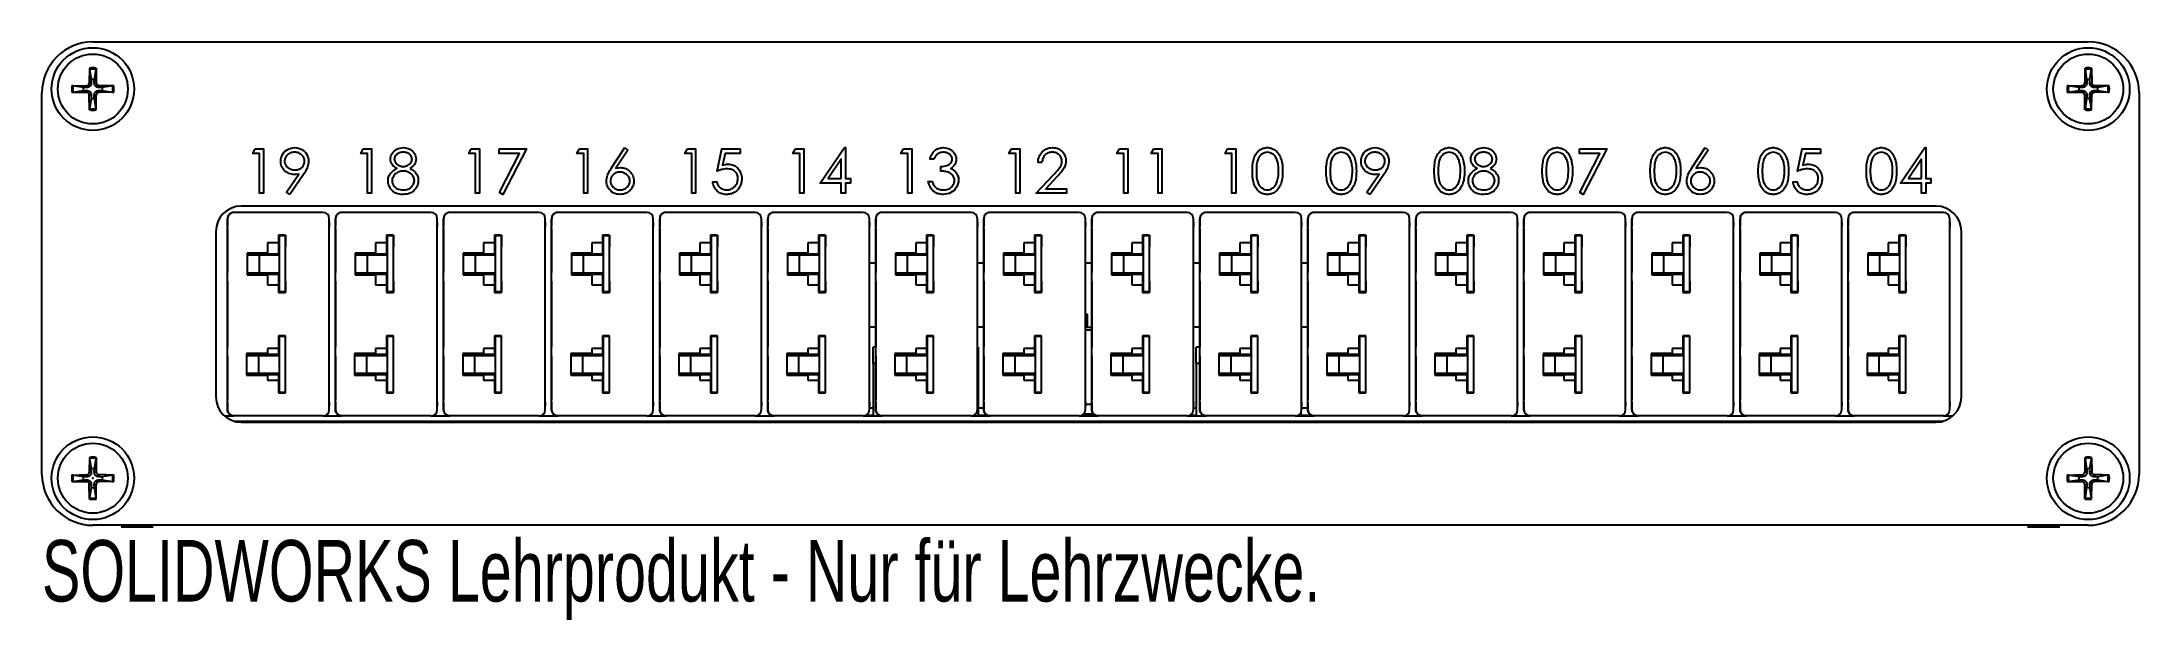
# Model space of a CAD drawing. Header units: millimetres. Extents: x -122 to 43, y -25 to 21.
import ezdxf

# ---------------------------------------------------------------- set-up
doc = ezdxf.new("R2010")
doc.units = ezdxf.units.MM
doc.header["$PDSIZE"] = -1
doc.styles.add('SLDTEXTSTYLE0', font='TXT', dxfattribs={"width": 0.7})

msp = doc.modelspace()

# ---------------------------------------------------------------- texts
at = {"color": 7, "linetype": 'Continuous', "insert": (-122.23, -18.43), "char_height": 4.8336, "attachment_point": 1, "style": 'SLDTEXTSTYLE0'}
msp.add_mtext('SOLIDWORKS Lehrprodukt - Nur für Lehrzwecke.', dxfattribs=at)

# ---------------------------------------------------------------- linework, layer by layer
at = {"color": 7, "linetype": 'Continuous', "lineweight": 25}
for p, q in [((-118.23, 20.73), (38.77, 20.73)), ((-118.49, 18.67), (-118.51, 17.52)), ((-118.48, 18.58), (-118.36, 17.77)), ((-118.11, 17.77), (-117.98, 18.58)), ((-117.98, 18.67), (-117.96, 17.52)), ((38.51, 18.67), (38.49, 17.52)), ((38.52, 18.58), (38.64, 17.77)), ((38.89, 17.77), (39.02, 18.58)), ((39.02, 18.67), (39.04, 17.52)), ((-122.23, -13.27), (-122.23, 16.73)), ((-119.88, 17.28), (-118.72, 17.31)), ((-119.88, 16.78), (-118.72, 16.75)), ((-118.98, 17.15), (-119.79, 17.28)), ((-119.79, 16.78), (-118.98, 16.91)), ((-118.72, 17.31), (-118.72, 17.14)), ((-118.72, 16.75), (-118.72, 16.91)), ((-118.51, 17.52), (-118.35, 17.51)), ((-118.49, 15.39), (-118.51, 16.54)), ((-118.51, 16.54), (-118.35, 16.54)), ((-117.96, 17.52), (-118.12, 17.51)), ((-117.96, 16.54), (-118.12, 16.54)), ((-117.98, 15.39), (-117.96, 16.54)), ((-116.59, 17.28), (-117.75, 17.31)), ((-117.75, 17.31), (-117.75, 17.14)), ((-117.75, 16.75), (-117.75, 16.91)), ((-116.59, 16.78), (-117.75, 16.75)), ((-116.68, 17.28), (-117.49, 17.15)), ((-117.49, 16.91), (-116.68, 16.78)), ((37.12, 17.28), (38.28, 17.31)), ((37.12, 16.78), (38.28, 16.75)), ((38.02, 17.15), (37.21, 17.28)), ((37.21, 16.78), (38.02, 16.91)), ((38.28, 17.31), (38.28, 17.14)), ((38.28, 16.75), (38.28, 16.91)), ((38.49, 17.52), (38.65, 17.51)), ((38.51, 15.39), (38.49, 16.54)), ((38.49, 16.54), (38.65, 16.54)), ((39.04, 17.52), (38.88, 17.51)), ((39.04, 16.54), (38.88, 16.54)), ((39.02, 15.39), (39.04, 16.54)), ((40.41, 17.28), (39.25, 17.31)), ((39.25, 17.31), (39.25, 17.14)), ((39.25, 16.75), (39.25, 16.91)), ((40.41, 16.78), (39.25, 16.75)), ((40.32, 17.28), (39.51, 17.15)), ((39.51, 16.91), (40.32, 16.78)), ((42.77, 16.73), (42.77, -13.27)), ((-118.36, 16.29), (-118.48, 15.48)), ((-117.98, 15.48), (-118.11, 16.29)), ((38.64, 16.29), (38.52, 15.48)), ((39.02, 15.48), (38.89, 16.29)), ((-107.63, -8.17), (-107.63, 6.83)), ((-107.63, 6.83), (-107.63, 6.83)), ((-100.13, 7.33), (-107.13, 7.33)), ((26.79, 7.83), (-106.55, 7.83)), ((-99.63, -8.17), (-99.63, 6.83)), ((-99.13, -8.17), (-99.13, 6.83)), ((-99.13, 6.83), (-99.13, 6.83)), ((-91.63, 7.33), (-98.63, 7.33)), ((-91.13, -8.17), (-91.13, 6.83)), ((-90.63, -8.17), (-90.63, 6.83)), ((-90.63, 6.83), (-90.63, 6.83)), ((-83.13, 7.33), (-90.13, 7.33)), ((-82.63, -8.17), (-82.63, 6.83)), ((-82.13, -8.17), (-82.13, 6.83)), ((-82.13, 6.83), (-82.13, 6.83)), ((-74.63, 7.33), (-81.63, 7.33)), ((-74.13, -8.17), (-74.13, 6.83)), ((-73.63, -8.17), (-73.63, 6.83)), ((-73.63, 6.83), (-73.63, 6.83)), ((-66.13, 7.33), (-73.13, 7.33)), ((-65.63, -8.17), (-65.63, 6.83)), ((-65.13, -8.17), (-65.13, 6.83)), ((-65.13, 6.83), (-65.13, 6.83)), ((-57.63, 7.33), (-64.63, 7.33)), ((-57.13, -8.17), (-57.13, 6.83)), ((-56.63, -8.17), (-56.63, 6.83)), ((-56.63, 6.83), (-56.63, 6.83)), ((-49.13, 7.33), (-56.13, 7.33)), ((-48.63, -8.17), (-48.63, 6.83)), ((-48.13, 6.83), (-48.13, 6.83)), ((-48.13, -8.17), (-48.13, 6.83)), ((-40.63, 7.33), (-47.63, 7.33)), ((-40.13, -8.17), (-40.13, 6.83)), ((-39.63, 6.83), (-39.63, 6.83)), ((-39.63, -8.17), (-39.63, 6.83)), ((-32.13, 7.33), (-39.13, 7.33)), ((-31.63, -8.17), (-31.63, 6.83)), ((-31.13, -8.17), (-31.13, 6.83)), ((-31.13, 6.83), (-31.13, 6.83)), ((-23.63, 7.33), (-30.63, 7.33)), ((-23.13, -8.17), (-23.13, 6.83)), ((-22.63, -8.17), (-22.63, 6.83)), ((-22.63, 6.83), (-22.63, 6.83)), ((-15.13, 7.33), (-22.13, 7.33)), ((-14.63, -8.17), (-14.63, 6.83)), ((-14.13, 6.83), (-14.13, 6.83)), ((-14.13, -8.17), (-14.13, 6.83)), ((-6.63, 7.33), (-13.63, 7.33)), ((-6.13, -8.17), (-6.13, 6.83)), ((-5.63, -8.17), (-5.63, 6.83)), ((-5.63, 6.83), (-5.63, 6.83)), ((1.87, 7.33), (-5.13, 7.33)), ((2.37, -8.17), (2.37, 6.83)), ((2.87, -8.17), (2.87, 6.83)), ((2.87, 6.83), (2.87, 6.83)), ((10.37, 7.33), (3.37, 7.33)), ((10.87, -8.17), (10.87, 6.83)), ((11.37, -8.17), (11.37, 6.83)), ((11.37, 6.83), (11.37, 6.83)), ((18.87, 7.33), (11.87, 7.33)), ((19.37, -8.17), (19.37, 6.83)), ((19.87, -8.17), (19.87, 6.83)), ((19.87, 6.83), (19.87, 6.83)), ((27.37, 7.33), (20.37, 7.33)), ((27.87, -8.17), (27.87, 6.83)), ((-108.55, 5.83), (-108.55, -7.17)), ((-107.63, -6.67), (-107.63, 5.33)), ((-103.08, 5.53), (-103.63, 5.53)), ((-103.63, 5.53), (-103.63, 4.08)), ((-103.58, 5.48), (-103.58, 1.08)), ((-103.08, 5.48), (-103.58, 5.48)), ((-103.08, 1.03), (-103.08, 5.53)), ((-103.08, 5.53), (-103.08, 4.63)), ((-99.13, -6.67), (-99.13, 5.33)), ((-94.58, 5.53), (-95.13, 5.53)), ((-95.13, 5.53), (-95.13, 4.08)), ((-94.58, 5.48), (-95.08, 5.48)), ((-95.08, 5.48), (-95.08, 1.08)), ((-94.58, 1.03), (-94.58, 5.53)), ((-94.58, 5.53), (-94.58, 4.63)), ((-90.63, -6.67), (-90.63, 5.33)), ((-86.08, 5.53), (-86.63, 5.53)), ((-86.63, 5.53), (-86.63, 4.08)), ((-86.08, 5.48), (-86.58, 5.48)), ((-86.58, 5.48), (-86.58, 1.08)), ((-86.08, 1.03), (-86.08, 5.53)), ((-86.08, 5.53), (-86.08, 4.63)), ((-82.13, -6.67), (-82.13, 5.33)), ((-77.58, 5.53), (-78.13, 5.53)), ((-78.13, 5.53), (-78.13, 4.08)), ((-78.08, 5.48), (-78.08, 1.08)), ((-77.58, 5.48), (-78.08, 5.48)), ((-77.58, 1.03), (-77.58, 5.53)), ((-77.58, 5.53), (-77.58, 4.63)), ((-73.63, -6.67), (-73.63, 5.33)), ((-69.08, 5.53), (-69.63, 5.53)), ((-69.63, 5.53), (-69.63, 4.08)), ((-69.58, 5.48), (-69.58, 1.08)), ((-69.08, 5.48), (-69.58, 5.48)), ((-69.08, 1.03), (-69.08, 5.53)), ((-69.08, 5.53), (-69.08, 4.63)), ((-65.13, -6.67), (-65.13, 5.33)), ((-60.58, 5.53), (-61.13, 5.53)), ((-61.13, 5.53), (-61.13, 4.08)), ((-61.08, 5.48), (-61.08, 1.08)), ((-60.58, 5.48), (-61.08, 5.48)), ((-60.58, 1.03), (-60.58, 5.53)), ((-60.58, 5.53), (-60.58, 4.63)), ((-56.63, -6.67), (-56.63, 5.33)), ((-52.08, 5.53), (-52.63, 5.53)), ((-52.63, 5.53), (-52.63, 4.08)), ((-52.08, 5.48), (-52.58, 5.48)), ((-52.58, 5.48), (-52.58, 1.08)), ((-52.08, 1.03), (-52.08, 5.53)), ((-52.08, 5.53), (-52.08, 4.63)), ((-48.13, -6.67), (-48.13, 5.33)), ((-43.58, 5.53), (-44.13, 5.53)), ((-44.13, 5.53), (-44.13, 4.08)), ((-44.08, 5.48), (-44.08, 1.08)), ((-43.58, 5.48), (-44.08, 5.48)), ((-43.58, 1.03), (-43.58, 5.53)), ((-43.58, 5.53), (-43.58, 4.63)), ((-39.63, -6.67), (-39.63, 5.33)), ((-35.08, 5.53), (-35.63, 5.53)), ((-35.63, 5.53), (-35.63, 4.08)), ((-35.58, 5.48), (-35.58, 1.08)), ((-35.08, 5.48), (-35.58, 5.48)), ((-35.08, 1.03), (-35.08, 5.53)), ((-35.08, 5.53), (-35.08, 4.63)), ((-31.13, -6.67), (-31.13, 5.33)), ((-26.58, 5.53), (-27.13, 5.53)), ((-27.13, 5.53), (-27.13, 4.08)), ((-27.08, 5.48), (-27.08, 1.08)), ((-26.58, 5.48), (-27.08, 5.48)), ((-26.58, 1.03), (-26.58, 5.53)), ((-26.58, 5.53), (-26.58, 4.63)), ((-22.63, -6.67), (-22.63, 5.33)), ((-18.08, 5.53), (-18.63, 5.53)), ((-18.63, 5.53), (-18.63, 4.08)), ((-18.08, 5.48), (-18.58, 5.48)), ((-18.58, 5.48), (-18.58, 1.08)), ((-18.08, 1.03), (-18.08, 5.53)), ((-18.08, 5.53), (-18.08, 4.63)), ((-14.13, -6.67), (-14.13, 5.33)), ((-9.58, 5.53), (-10.13, 5.53)), ((-10.13, 5.53), (-10.13, 4.08)), ((-10.08, 5.48), (-10.08, 1.08)), ((-9.58, 5.48), (-10.08, 5.48)), ((-9.58, 1.03), (-9.58, 5.53)), ((-9.58, 5.53), (-9.58, 4.63)), ((-5.63, -6.67), (-5.63, 5.33)), ((-1.08, 5.53), (-1.63, 5.53)), ((-1.63, 5.53), (-1.63, 4.08)), ((-1.08, 5.48), (-1.58, 5.48)), ((-1.58, 5.48), (-1.58, 1.08)), ((-1.08, 1.03), (-1.08, 5.53)), ((-1.08, 5.53), (-1.08, 4.63)), ((2.87, -6.67), (2.87, 5.33)), ((7.42, 5.53), (6.87, 5.53)), ((6.87, 5.53), (6.87, 4.08)), ((7.42, 5.48), (6.92, 5.48)), ((6.92, 5.48), (6.92, 1.08)), ((7.42, 1.03), (7.42, 5.53)), ((7.42, 5.53), (7.42, 4.63)), ((11.37, -6.67), (11.37, 5.33)), ((15.92, 5.53), (15.37, 5.53)), ((15.37, 5.53), (15.37, 4.08)), ((15.92, 5.48), (15.42, 5.48)), ((15.42, 5.48), (15.42, 1.08)), ((15.92, 1.03), (15.92, 5.53)), ((15.92, 5.53), (15.92, 4.63)), ((19.87, -6.67), (19.87, 5.33)), ((24.42, 5.53), (23.87, 5.53)), ((23.87, 5.53), (23.87, 4.08)), ((23.92, 5.48), (23.92, 1.08)), ((24.42, 5.48), (23.92, 5.48)), ((24.42, 1.03), (24.42, 5.53)), ((24.42, 5.53), (24.42, 4.63)), ((28.79, -7.17), (28.79, 5.83)), ((-106.08, 4.13), (-106.08, 2.43)), ((-104.48, 4.13), (-106.08, 4.13)), ((-106.08, 4.08), (-103.58, 4.08)), ((-106.08, 3.98), (-103.58, 3.98)), ((-105.15, 3.98), (-105.15, 2.58)), ((-103.63, 4.93), (-104.48, 4.93)), ((-104.48, 4.93), (-104.48, 4.13)), ((-103.58, 4.53), (-103.63, 4.53)), ((-97.58, 4.13), (-97.58, 2.43)), ((-95.98, 4.13), (-97.58, 4.13)), ((-97.58, 4.08), (-95.08, 4.08)), ((-97.58, 3.98), (-95.08, 3.98)), ((-96.65, 3.98), (-96.65, 2.58)), ((-95.13, 4.93), (-95.98, 4.93)), ((-95.98, 4.93), (-95.98, 4.13)), ((-95.08, 4.53), (-95.13, 4.53)), ((-89.08, 4.13), (-89.08, 2.43)), ((-87.48, 4.13), (-89.08, 4.13)), ((-89.08, 4.08), (-86.58, 4.08)), ((-89.08, 3.98), (-86.58, 3.98)), ((-88.15, 3.98), (-88.15, 2.58)), ((-86.63, 4.93), (-87.48, 4.93)), ((-87.48, 4.93), (-87.48, 4.13)), ((-86.58, 4.53), (-86.63, 4.53)), ((-80.58, 4.13), (-80.58, 2.43)), ((-78.98, 4.13), (-80.58, 4.13)), ((-80.58, 4.08), (-78.08, 4.08)), ((-80.58, 3.98), (-78.08, 3.98)), ((-79.65, 3.98), (-79.65, 2.58)), ((-78.13, 4.93), (-78.98, 4.93)), ((-78.98, 4.93), (-78.98, 4.13)), ((-78.08, 4.53), (-78.13, 4.53)), ((-72.08, 4.13), (-72.08, 2.43)), ((-70.48, 4.13), (-72.08, 4.13)), ((-72.08, 4.08), (-69.58, 4.08)), ((-72.08, 3.98), (-69.58, 3.98)), ((-71.15, 3.98), (-71.15, 2.58)), ((-69.63, 4.93), (-70.48, 4.93)), ((-70.48, 4.93), (-70.48, 4.13)), ((-69.58, 4.53), (-69.63, 4.53)), ((-63.58, 4.13), (-63.58, 2.43)), ((-61.98, 4.13), (-63.58, 4.13)), ((-63.58, 4.08), (-61.08, 4.08)), ((-63.58, 3.98), (-61.08, 3.98)), ((-62.65, 3.98), (-62.65, 2.58)), ((-61.13, 4.93), (-61.98, 4.93)), ((-61.98, 4.93), (-61.98, 4.13)), ((-61.08, 4.53), (-61.13, 4.53)), ((-57.13, 3.37), (-56.63, 3.37)), ((-55.08, 4.13), (-55.08, 2.43)), ((-53.48, 4.13), (-55.08, 4.13)), ((-55.08, 4.08), (-52.58, 4.08)), ((-55.08, 3.98), (-52.58, 3.98)), ((-54.15, 3.98), (-54.15, 2.58)), ((-52.63, 4.93), (-53.48, 4.93)), ((-53.48, 4.93), (-53.48, 4.13)), ((-52.58, 4.53), (-52.63, 4.53)), ((-48.63, 3.37), (-48.13, 3.37)), ((-46.58, 4.13), (-46.58, 2.43)), ((-44.98, 4.13), (-46.58, 4.13)), ((-46.58, 4.08), (-44.08, 4.08)), ((-46.58, 3.98), (-44.08, 3.98)), ((-45.65, 3.98), (-45.65, 2.58)), ((-44.13, 4.93), (-44.98, 4.93)), ((-44.98, 4.93), (-44.98, 4.13)), ((-44.08, 4.53), (-44.13, 4.53)), ((-40.13, 3.37), (-39.63, 3.37)), ((-38.08, 4.13), (-38.08, 2.43)), ((-36.48, 4.13), (-38.08, 4.13)), ((-38.08, 4.08), (-35.58, 4.08)), ((-38.08, 3.98), (-35.58, 3.98)), ((-37.15, 3.98), (-37.15, 2.58)), ((-35.63, 4.93), (-36.48, 4.93)), ((-36.48, 4.93), (-36.48, 4.13)), ((-35.58, 4.53), (-35.63, 4.53)), ((-31.63, 3.37), (-31.13, 3.37)), ((-29.58, 4.13), (-29.58, 2.43)), ((-27.98, 4.13), (-29.58, 4.13)), ((-29.58, 4.08), (-27.08, 4.08)), ((-29.58, 3.98), (-27.08, 3.98)), ((-28.65, 3.98), (-28.65, 2.58)), ((-27.13, 4.93), (-27.98, 4.93)), ((-27.98, 4.93), (-27.98, 4.13)), ((-27.08, 4.53), (-27.13, 4.53)), ((-23.13, 3.37), (-22.63, 3.37)), ((-21.08, 4.13), (-21.08, 2.43)), ((-19.48, 4.13), (-21.08, 4.13)), ((-21.08, 4.08), (-18.58, 4.08)), ((-21.08, 3.98), (-18.58, 3.98)), ((-20.15, 3.98), (-20.15, 2.58)), ((-18.63, 4.93), (-19.48, 4.93)), ((-19.48, 4.93), (-19.48, 4.13)), ((-18.58, 4.53), (-18.63, 4.53)), ((-12.58, 4.13), (-12.58, 2.43)), ((-10.98, 4.13), (-12.58, 4.13)), ((-12.58, 4.08), (-10.08, 4.08)), ((-12.58, 3.98), (-10.08, 3.98)), ((-11.65, 3.98), (-11.65, 2.58)), ((-10.13, 4.93), (-10.98, 4.93)), ((-10.98, 4.93), (-10.98, 4.13)), ((-10.08, 4.53), (-10.13, 4.53)), ((-4.08, 4.13), (-4.08, 2.43)), ((-2.48, 4.13), (-4.08, 4.13)), ((-4.08, 4.08), (-1.58, 4.08)), ((-4.08, 3.98), (-1.58, 3.98)), ((-3.15, 3.98), (-3.15, 2.58)), ((-1.63, 4.93), (-2.48, 4.93)), ((-2.48, 4.93), (-2.48, 4.13)), ((-1.58, 4.53), (-1.63, 4.53)), ((4.42, 4.13), (4.42, 2.43)), ((6.02, 4.13), (4.42, 4.13)), ((4.42, 4.08), (6.92, 4.08)), ((4.42, 3.98), (6.92, 3.98)), ((5.35, 3.98), (5.35, 2.58)), ((6.87, 4.93), (6.02, 4.93)), ((6.02, 4.93), (6.02, 4.13)), ((6.92, 4.53), (6.87, 4.53)), ((12.92, 4.13), (12.92, 2.43)), ((14.52, 4.13), (12.92, 4.13)), ((12.92, 4.08), (15.42, 4.08)), ((12.92, 3.98), (15.42, 3.98)), ((13.85, 3.98), (13.85, 2.58)), ((15.37, 4.93), (14.52, 4.93)), ((14.52, 4.93), (14.52, 4.13)), ((15.42, 4.53), (15.37, 4.53)), ((21.42, 4.13), (21.42, 2.43)), ((23.02, 4.13), (21.42, 4.13)), ((21.42, 4.08), (23.92, 4.08)), ((21.42, 3.98), (23.92, 3.98)), ((22.35, 3.98), (22.35, 2.58)), ((23.87, 4.93), (23.02, 4.93)), ((23.02, 4.93), (23.02, 4.13)), ((23.92, 4.53), (23.87, 4.53)), ((-106.08, 2.58), (-103.58, 2.58)), ((-106.08, 2.48), (-103.58, 2.48)), ((-106.08, 2.43), (-104.48, 2.43)), ((-104.48, 2.43), (-104.48, 1.63)), ((-103.63, 2.48), (-103.63, 1.03)), ((-103.63, 2.03), (-103.58, 2.03)), ((-103.08, 1.93), (-103.08, 1.03)), ((-97.58, 2.58), (-95.08, 2.58)), ((-97.58, 2.48), (-95.08, 2.48)), ((-97.58, 2.43), (-95.98, 2.43)), ((-95.98, 2.43), (-95.98, 1.63)), ((-95.13, 2.48), (-95.13, 1.03)), ((-95.13, 2.03), (-95.08, 2.03)), ((-94.58, 1.93), (-94.58, 1.03)), ((-89.08, 2.58), (-86.58, 2.58)), ((-89.08, 2.48), (-86.58, 2.48)), ((-89.08, 2.43), (-87.48, 2.43)), ((-87.48, 2.43), (-87.48, 1.63)), ((-86.63, 2.48), (-86.63, 1.03)), ((-86.63, 2.03), (-86.58, 2.03)), ((-86.08, 1.93), (-86.08, 1.03)), ((-80.58, 2.58), (-78.08, 2.58)), ((-80.58, 2.48), (-78.08, 2.48)), ((-80.58, 2.43), (-78.98, 2.43)), ((-78.98, 2.43), (-78.98, 1.63)), ((-78.13, 2.48), (-78.13, 1.03)), ((-78.13, 2.03), (-78.08, 2.03)), ((-77.58, 1.93), (-77.58, 1.03)), ((-72.08, 2.58), (-69.58, 2.58)), ((-72.08, 2.48), (-69.58, 2.48)), ((-72.08, 2.43), (-70.48, 2.43)), ((-70.48, 2.43), (-70.48, 1.63)), ((-69.63, 2.48), (-69.63, 1.03)), ((-69.63, 2.03), (-69.58, 2.03)), ((-69.08, 1.93), (-69.08, 1.03)), ((-63.58, 2.58), (-61.08, 2.58)), ((-63.58, 2.48), (-61.08, 2.48)), ((-63.58, 2.43), (-61.98, 2.43)), ((-61.98, 2.43), (-61.98, 1.63)), ((-61.13, 2.48), (-61.13, 1.03)), ((-61.13, 2.03), (-61.08, 2.03)), ((-60.58, 1.93), (-60.58, 1.03)), ((-55.08, 2.58), (-52.58, 2.58)), ((-55.08, 2.48), (-52.58, 2.48)), ((-55.08, 2.43), (-53.48, 2.43)), ((-53.48, 2.43), (-53.48, 1.63)), ((-52.63, 2.48), (-52.63, 1.03)), ((-52.63, 2.03), (-52.58, 2.03)), ((-52.08, 1.93), (-52.08, 1.03)), ((-46.58, 2.58), (-44.08, 2.58)), ((-46.58, 2.48), (-44.08, 2.48)), ((-46.58, 2.43), (-44.98, 2.43)), ((-44.98, 2.43), (-44.98, 1.63)), ((-44.13, 2.48), (-44.13, 1.03)), ((-44.13, 2.03), (-44.08, 2.03)), ((-43.58, 1.93), (-43.58, 1.03)), ((-38.08, 2.58), (-35.58, 2.58)), ((-38.08, 2.48), (-35.58, 2.48)), ((-38.08, 2.43), (-36.48, 2.43)), ((-36.48, 2.43), (-36.48, 1.63)), ((-35.63, 2.48), (-35.63, 1.03)), ((-35.63, 2.03), (-35.58, 2.03)), ((-35.08, 1.93), (-35.08, 1.03)), ((-29.58, 2.58), (-27.08, 2.58)), ((-29.58, 2.48), (-27.08, 2.48)), ((-29.58, 2.43), (-27.98, 2.43)), ((-27.98, 2.43), (-27.98, 1.63)), ((-27.13, 2.48), (-27.13, 1.03)), ((-27.13, 2.03), (-27.08, 2.03)), ((-26.58, 1.93), (-26.58, 1.03)), ((-21.08, 2.58), (-18.58, 2.58)), ((-21.08, 2.48), (-18.58, 2.48)), ((-21.08, 2.43), (-19.48, 2.43)), ((-19.48, 2.43), (-19.48, 1.63)), ((-18.63, 2.48), (-18.63, 1.03)), ((-18.63, 2.03), (-18.58, 2.03)), ((-18.08, 1.93), (-18.08, 1.03)), ((-12.58, 2.58), (-10.08, 2.58)), ((-12.58, 2.48), (-10.08, 2.48)), ((-12.58, 2.43), (-10.98, 2.43)), ((-10.98, 2.43), (-10.98, 1.63)), ((-10.13, 2.48), (-10.13, 1.03)), ((-10.13, 2.03), (-10.08, 2.03)), ((-9.58, 1.93), (-9.58, 1.03)), ((-4.08, 2.58), (-1.58, 2.58)), ((-4.08, 2.48), (-1.58, 2.48)), ((-4.08, 2.43), (-2.48, 2.43)), ((-2.48, 2.43), (-2.48, 1.63)), ((-1.63, 2.48), (-1.63, 1.03)), ((-1.63, 2.03), (-1.58, 2.03)), ((-1.08, 1.93), (-1.08, 1.03)), ((4.42, 2.58), (6.92, 2.58)), ((4.42, 2.48), (6.92, 2.48)), ((4.42, 2.43), (6.02, 2.43)), ((6.02, 2.43), (6.02, 1.63)), ((6.87, 2.48), (6.87, 1.03)), ((6.87, 2.03), (6.92, 2.03)), ((7.42, 1.93), (7.42, 1.03)), ((12.92, 2.58), (15.42, 2.58)), ((12.92, 2.48), (15.42, 2.48)), ((12.92, 2.43), (14.52, 2.43)), ((14.52, 2.43), (14.52, 1.63)), ((15.37, 2.48), (15.37, 1.03)), ((15.37, 2.03), (15.42, 2.03)), ((15.92, 1.93), (15.92, 1.03)), ((21.42, 2.58), (23.92, 2.58)), ((21.42, 2.48), (23.92, 2.48)), ((21.42, 2.43), (23.02, 2.43)), ((23.02, 2.43), (23.02, 1.63)), ((23.87, 2.48), (23.87, 1.03)), ((23.87, 2.03), (23.92, 2.03)), ((24.42, 1.93), (24.42, 1.03)), ((-104.48, 1.63), (-103.63, 1.63)), ((-103.63, 1.03), (-103.08, 1.03)), ((-103.08, 1.08), (-103.58, 1.08)), ((-95.98, 1.63), (-95.13, 1.63)), ((-95.13, 1.03), (-94.58, 1.03)), ((-94.58, 1.08), (-95.08, 1.08)), ((-87.48, 1.63), (-86.63, 1.63)), ((-86.63, 1.03), (-86.08, 1.03)), ((-86.08, 1.08), (-86.58, 1.08)), ((-78.98, 1.63), (-78.13, 1.63)), ((-78.13, 1.03), (-77.58, 1.03)), ((-77.58, 1.08), (-78.08, 1.08)), ((-70.48, 1.63), (-69.63, 1.63)), ((-69.63, 1.03), (-69.08, 1.03)), ((-69.08, 1.08), (-69.58, 1.08)), ((-61.98, 1.63), (-61.13, 1.63)), ((-61.13, 1.03), (-60.58, 1.03)), ((-60.58, 1.08), (-61.08, 1.08)), ((-53.48, 1.63), (-52.63, 1.63)), ((-52.63, 1.03), (-52.08, 1.03)), ((-52.08, 1.08), (-52.58, 1.08)), ((-44.98, 1.63), (-44.13, 1.63)), ((-44.13, 1.03), (-43.58, 1.03)), ((-43.58, 1.08), (-44.08, 1.08)), ((-36.48, 1.63), (-35.63, 1.63)), ((-35.63, 1.03), (-35.08, 1.03)), ((-35.08, 1.08), (-35.58, 1.08)), ((-27.98, 1.63), (-27.13, 1.63)), ((-27.13, 1.03), (-26.58, 1.03)), ((-26.58, 1.08), (-27.08, 1.08)), ((-19.48, 1.63), (-18.63, 1.63)), ((-18.63, 1.03), (-18.08, 1.03)), ((-18.08, 1.08), (-18.58, 1.08)), ((-10.98, 1.63), (-10.13, 1.63)), ((-10.13, 1.03), (-9.58, 1.03)), ((-9.58, 1.08), (-10.08, 1.08)), ((-2.48, 1.63), (-1.63, 1.63)), ((-1.63, 1.03), (-1.08, 1.03)), ((-1.08, 1.08), (-1.58, 1.08)), ((6.02, 1.63), (6.87, 1.63)), ((6.87, 1.03), (7.42, 1.03)), ((7.42, 1.08), (6.92, 1.08)), ((14.52, 1.63), (15.37, 1.63)), ((15.37, 1.03), (15.92, 1.03)), ((15.92, 1.08), (15.42, 1.08)), ((23.02, 1.63), (23.87, 1.63)), ((23.87, 1.03), (24.42, 1.03)), ((24.42, 1.08), (23.92, 1.08)), ((-40, -0.67), (-40.13, -0.67)), ((-40, -1.43), (-40.13, -1.43)), ((-40, -0.67), (-40, -1.69)), ((-103.08, -2.37), (-103.63, -2.37)), ((-103.63, -2.37), (-103.63, -3.82)), ((-103.58, -2.42), (-103.58, -6.82)), ((-103.08, -2.42), (-103.58, -2.42)), ((-103.08, -6.87), (-103.08, -2.37)), ((-94.58, -2.37), (-95.13, -2.37)), ((-95.13, -2.37), (-95.13, -3.82)), ((-95.08, -2.42), (-95.08, -6.82)), ((-94.58, -2.42), (-95.08, -2.42)), ((-94.58, -6.87), (-94.58, -2.37)), ((-86.08, -2.37), (-86.63, -2.37)), ((-86.63, -2.37), (-86.63, -3.82)), ((-86.58, -2.42), (-86.58, -6.82)), ((-86.08, -2.42), (-86.58, -2.42)), ((-86.08, -6.87), (-86.08, -2.37)), ((-77.58, -2.37), (-78.13, -2.37)), ((-78.13, -2.37), (-78.13, -3.82)), ((-78.08, -2.42), (-78.08, -6.82)), ((-77.58, -2.42), (-78.08, -2.42)), ((-77.58, -6.87), (-77.58, -2.37)), ((-69.08, -2.37), (-69.63, -2.37)), ((-69.63, -2.37), (-69.63, -3.82)), ((-69.58, -2.42), (-69.58, -6.82)), ((-69.08, -2.42), (-69.58, -2.42)), ((-69.08, -6.87), (-69.08, -2.37)), ((-60.58, -2.37), (-61.13, -2.37)), ((-61.13, -2.37), (-61.13, -3.82)), ((-61.09, -2.37), (-61.09, -3.37)), ((-61.09, -3.37), (-61.09, -2.37)), ((-61.08, -2.42), (-61.08, -6.82)), ((-60.58, -2.42), (-61.08, -2.42)), ((-60.58, -6.87), (-60.58, -2.37)), ((-56.63, -1.69), (-57.13, -1.69)), ((-56.63, -3.27), (-56.83, -3.27)), ((-52.08, -2.37), (-52.63, -2.37)), ((-52.63, -2.37), (-52.63, -3.82)), ((-52.08, -2.42), (-52.58, -2.42)), ((-52.58, -2.42), (-52.58, -6.82)), ((-52.08, -6.87), (-52.08, -2.37)), ((-48.13, -1.69), (-48.63, -1.69)), ((-48.58, -3.27), (-48.63, -3.27)), ((-43.58, -2.37), (-44.13, -2.37)), ((-44.13, -2.37), (-44.13, -3.82)), ((-44.08, -3.27), (-44.13, -3.27)), ((-44.08, -2.42), (-44.08, -6.82)), ((-43.58, -2.42), (-44.08, -2.42)), ((-43.58, -6.87), (-43.58, -2.37)), ((-40.13, -1.69), (-39.63, -1.69)), ((-39.63, -1.94), (-40.13, -1.94)), ((-35.08, -2.37), (-35.63, -2.37)), ((-35.63, -2.37), (-35.63, -3.82)), ((-35.58, -2.42), (-35.58, -6.82)), ((-35.08, -2.42), (-35.58, -2.42)), ((-35.08, -6.87), (-35.08, -2.37)), ((-31.13, -1.69), (-31.63, -1.69)), ((-31.13, -3.27), (-31.43, -3.27)), ((-26.58, -2.37), (-27.13, -2.37)), ((-27.13, -2.37), (-27.13, -3.82)), ((-27.08, -2.42), (-27.08, -6.82)), ((-26.58, -2.42), (-27.08, -2.42)), ((-26.58, -6.87), (-26.58, -2.37)), ((-22.63, -1.69), (-23.13, -1.69)), ((-18.08, -2.37), (-18.63, -2.37)), ((-18.63, -2.37), (-18.63, -3.82)), ((-18.08, -2.42), (-18.58, -2.42)), ((-18.58, -2.42), (-18.58, -6.82)), ((-18.08, -6.87), (-18.08, -2.37)), ((-9.58, -2.37), (-10.13, -2.37)), ((-10.13, -2.37), (-10.13, -3.82)), ((-10.08, -2.42), (-10.08, -6.82)), ((-9.58, -2.42), (-10.08, -2.42)), ((-9.58, -6.87), (-9.58, -2.37)), ((-1.08, -2.37), (-1.63, -2.37)), ((-1.63, -2.37), (-1.63, -3.82)), ((-1.58, -2.42), (-1.58, -6.82)), ((-1.08, -2.42), (-1.58, -2.42)), ((-1.08, -6.87), (-1.08, -2.37)), ((7.42, -2.37), (6.87, -2.37)), ((6.87, -2.37), (6.87, -3.82)), ((6.92, -2.42), (6.92, -6.82)), ((7.42, -2.42), (6.92, -2.42)), ((7.42, -6.87), (7.42, -2.37)), ((15.92, -2.37), (15.37, -2.37)), ((15.37, -2.37), (15.37, -3.82)), ((15.92, -2.42), (15.42, -2.42)), ((15.42, -2.42), (15.42, -6.82)), ((15.92, -6.87), (15.92, -2.37)), ((24.42, -2.37), (23.87, -2.37)), ((23.87, -2.37), (23.87, -3.82)), ((23.92, -2.42), (23.92, -6.82)), ((24.42, -2.42), (23.92, -2.42)), ((24.42, -6.87), (24.42, -2.37)), ((-106.13, -3.77), (-106.13, -5.47)), ((-104.48, -3.77), (-106.13, -3.77)), ((-106.13, -3.82), (-103.63, -3.82)), ((-106.13, -3.92), (-103.58, -3.92)), ((-105.2, -3.92), (-105.2, -5.32)), ((-103.58, -3.37), (-104.48, -3.37)), ((-104.48, -3.37), (-104.48, -3.77)), ((-97.63, -3.77), (-97.63, -5.47)), ((-95.98, -3.77), (-97.63, -3.77)), ((-97.63, -3.82), (-95.13, -3.82)), ((-97.63, -3.92), (-95.08, -3.92)), ((-96.7, -3.92), (-96.7, -5.32)), ((-95.08, -3.37), (-95.98, -3.37)), ((-95.98, -3.37), (-95.98, -3.77)), ((-89.13, -3.77), (-89.13, -5.47)), ((-87.48, -3.77), (-89.13, -3.77)), ((-89.13, -3.82), (-86.63, -3.82)), ((-89.13, -3.92), (-86.58, -3.92)), ((-88.2, -3.92), (-88.2, -5.32)), ((-86.58, -3.37), (-87.48, -3.37)), ((-87.48, -3.37), (-87.48, -3.77)), ((-80.63, -3.77), (-80.63, -5.47)), ((-78.98, -3.77), (-80.63, -3.77)), ((-80.63, -3.82), (-78.13, -3.82)), ((-80.63, -3.92), (-78.08, -3.92)), ((-79.7, -3.92), (-79.7, -5.32)), ((-78.08, -3.37), (-78.98, -3.37)), ((-78.98, -3.37), (-78.98, -3.77)), ((-72.13, -3.77), (-72.13, -5.47)), ((-70.48, -3.77), (-72.13, -3.77)), ((-72.13, -3.82), (-69.63, -3.82)), ((-72.13, -3.92), (-69.58, -3.92)), ((-71.2, -3.92), (-71.2, -5.32)), ((-69.58, -3.37), (-70.48, -3.37)), ((-70.48, -3.37), (-70.48, -3.77)), ((-63.63, -3.77), (-63.63, -5.47)), ((-61.98, -3.77), (-63.63, -3.77)), ((-63.63, -3.82), (-61.13, -3.82)), ((-63.63, -3.92), (-61.08, -3.92)), ((-62.7, -3.92), (-62.7, -5.32)), ((-61.08, -3.37), (-61.98, -3.37)), ((-61.98, -3.37), (-61.98, -3.77)), ((-56.83, -3.91), (-56.83, -3.91)), ((-56.83, -4.54), (-56.83, -8.67)), ((-56.63, -4.54), (-56.83, -4.54)), ((-55.13, -3.77), (-55.13, -5.47)), ((-53.48, -3.77), (-55.13, -3.77)), ((-55.13, -3.82), (-52.63, -3.82)), ((-55.13, -3.92), (-52.58, -3.92)), ((-54.2, -3.92), (-54.2, -5.32)), ((-52.58, -3.37), (-53.48, -3.37)), ((-53.48, -3.37), (-53.48, -3.77)), ((-48.58, -4.54), (-48.63, -4.54)), ((-48.58, -4.54), (-48.58, -8.67)), ((-46.63, -3.77), (-46.63, -5.47)), ((-44.98, -3.77), (-46.63, -3.77)), ((-46.63, -3.82), (-44.13, -3.82)), ((-46.63, -3.92), (-44.08, -3.92)), ((-45.7, -3.92), (-45.7, -5.32)), ((-44.08, -3.37), (-44.98, -3.37)), ((-44.98, -3.37), (-44.98, -3.77)), ((-38.13, -3.77), (-38.13, -5.47)), ((-36.48, -3.77), (-38.13, -3.77)), ((-38.13, -3.82), (-35.63, -3.82)), ((-38.13, -3.92), (-35.58, -3.92)), ((-37.2, -3.92), (-37.2, -5.32)), ((-35.58, -3.37), (-36.48, -3.37)), ((-36.48, -3.37), (-36.48, -3.77)), ((-31.43, -3.91), (-31.43, -3.91)), ((-31.43, -4.54), (-31.43, -8.67)), ((-31.13, -4.54), (-31.43, -4.54)), ((-29.63, -3.77), (-29.63, -5.47)), ((-27.98, -3.77), (-29.63, -3.77)), ((-29.63, -3.82), (-27.13, -3.82)), ((-29.63, -3.92), (-27.08, -3.92)), ((-28.7, -3.92), (-28.7, -5.32)), ((-27.08, -3.37), (-27.98, -3.37)), ((-27.98, -3.37), (-27.98, -3.77)), ((-21.13, -3.77), (-21.13, -5.47)), ((-19.48, -3.77), (-21.13, -3.77)), ((-21.13, -3.82), (-18.63, -3.82)), ((-21.13, -3.92), (-18.58, -3.92)), ((-20.2, -3.92), (-20.2, -5.32)), ((-18.58, -3.37), (-19.48, -3.37)), ((-19.48, -3.37), (-19.48, -3.77)), ((-12.63, -3.77), (-12.63, -5.47)), ((-10.98, -3.77), (-12.63, -3.77)), ((-12.63, -3.82), (-10.13, -3.82)), ((-12.63, -3.92), (-10.08, -3.92)), ((-11.7, -3.92), (-11.7, -5.32)), ((-10.08, -3.37), (-10.98, -3.37)), ((-10.98, -3.37), (-10.98, -3.77)), ((-4.13, -3.77), (-4.13, -5.47)), ((-2.48, -3.77), (-4.13, -3.77)), ((-4.13, -3.82), (-1.63, -3.82)), ((-4.13, -3.92), (-1.58, -3.92)), ((-3.2, -3.92), (-3.2, -5.32)), ((-1.58, -3.37), (-2.48, -3.37)), ((-2.48, -3.37), (-2.48, -3.77)), ((4.37, -3.77), (4.37, -5.47)), ((6.02, -3.77), (4.37, -3.77)), ((4.37, -3.82), (6.87, -3.82)), ((4.37, -3.92), (6.92, -3.92)), ((5.3, -3.92), (5.3, -5.32)), ((6.92, -3.37), (6.02, -3.37)), ((6.02, -3.37), (6.02, -3.77)), ((12.87, -3.77), (12.87, -5.47)), ((14.52, -3.77), (12.87, -3.77)), ((12.87, -3.82), (15.37, -3.82)), ((12.87, -3.92), (15.42, -3.92)), ((13.8, -3.92), (13.8, -5.32)), ((15.42, -3.37), (14.52, -3.37)), ((14.52, -3.37), (14.52, -3.77)), ((21.37, -3.77), (21.37, -5.47)), ((23.02, -3.77), (21.37, -3.77)), ((21.37, -3.82), (23.87, -3.82)), ((21.37, -3.92), (23.92, -3.92)), ((22.3, -3.92), (22.3, -5.32)), ((23.92, -3.37), (23.02, -3.37)), ((23.02, -3.37), (23.02, -3.77)), ((-106.13, -5.32), (-103.58, -5.32)), ((-106.13, -5.42), (-103.63, -5.42)), ((-106.13, -5.47), (-104.48, -5.47)), ((-104.48, -5.47), (-104.48, -5.87)), ((-104.48, -5.87), (-103.58, -5.87)), ((-103.63, -5.42), (-103.63, -6.87)), ((-97.63, -5.32), (-95.08, -5.32)), ((-97.63, -5.42), (-95.13, -5.42)), ((-97.63, -5.47), (-95.98, -5.47)), ((-95.98, -5.47), (-95.98, -5.87)), ((-95.98, -5.87), (-95.08, -5.87)), ((-95.13, -5.42), (-95.13, -6.87)), ((-89.13, -5.32), (-86.58, -5.32)), ((-89.13, -5.42), (-86.63, -5.42)), ((-89.13, -5.47), (-87.48, -5.47)), ((-87.48, -5.47), (-87.48, -5.87)), ((-87.48, -5.87), (-86.58, -5.87)), ((-86.63, -5.42), (-86.63, -6.87)), ((-80.63, -5.32), (-78.08, -5.32)), ((-80.63, -5.42), (-78.13, -5.42)), ((-80.63, -5.47), (-78.98, -5.47)), ((-78.98, -5.47), (-78.98, -5.87)), ((-78.98, -5.87), (-78.08, -5.87)), ((-78.13, -5.42), (-78.13, -6.87)), ((-72.13, -5.32), (-69.58, -5.32)), ((-72.13, -5.42), (-69.63, -5.42)), ((-72.13, -5.47), (-70.48, -5.47)), ((-70.48, -5.47), (-70.48, -5.87)), ((-70.48, -5.87), (-69.58, -5.87)), ((-69.63, -5.42), (-69.63, -6.87)), ((-63.63, -5.32), (-61.08, -5.32)), ((-63.63, -5.42), (-61.13, -5.42)), ((-63.63, -5.47), (-61.98, -5.47)), ((-61.98, -5.47), (-61.98, -5.87)), ((-61.98, -5.87), (-61.08, -5.87)), ((-61.13, -5.42), (-61.13, -6.87)), ((-61.09, -5.87), (-61.09, -6.87)), ((-61.09, -6.87), (-61.09, -5.87)), ((-55.13, -5.32), (-52.58, -5.32)), ((-55.13, -5.42), (-52.63, -5.42)), ((-55.13, -5.47), (-53.48, -5.47)), ((-53.48, -5.47), (-53.48, -5.87)), ((-53.48, -5.87), (-52.58, -5.87)), ((-52.63, -5.42), (-52.63, -6.87)), ((-46.63, -5.32), (-44.08, -5.32)), ((-46.63, -5.42), (-44.13, -5.42)), ((-46.63, -5.47), (-44.98, -5.47)), ((-44.98, -5.47), (-44.98, -5.87)), ((-44.98, -5.87), (-44.08, -5.87)), ((-44.13, -5.42), (-44.13, -6.87)), ((-44.13, -5.87), (-44.13, -6.87)), ((-38.13, -5.32), (-35.58, -5.32)), ((-38.13, -5.42), (-35.63, -5.42)), ((-38.13, -5.47), (-36.48, -5.47)), ((-36.48, -5.47), (-36.48, -5.87)), ((-36.48, -5.87), (-35.58, -5.87)), ((-35.63, -5.42), (-35.63, -6.87)), ((-29.63, -5.32), (-27.08, -5.32)), ((-29.63, -5.42), (-27.13, -5.42)), ((-29.63, -5.47), (-27.98, -5.47)), ((-27.98, -5.47), (-27.98, -5.87)), ((-27.98, -5.87), (-27.08, -5.87)), ((-27.13, -5.42), (-27.13, -6.87)), ((-21.13, -5.32), (-18.58, -5.32)), ((-21.13, -5.42), (-18.63, -5.42)), ((-21.13, -5.47), (-19.48, -5.47)), ((-19.48, -5.47), (-19.48, -5.87)), ((-19.48, -5.87), (-18.58, -5.87)), ((-18.63, -5.42), (-18.63, -6.87)), ((-12.63, -5.32), (-10.08, -5.32)), ((-12.63, -5.42), (-10.13, -5.42)), ((-12.63, -5.47), (-10.98, -5.47)), ((-10.98, -5.47), (-10.98, -5.87)), ((-10.98, -5.87), (-10.08, -5.87)), ((-10.13, -5.42), (-10.13, -6.87)), ((-4.13, -5.32), (-1.58, -5.32)), ((-4.13, -5.42), (-1.63, -5.42)), ((-4.13, -5.47), (-2.48, -5.47)), ((-2.48, -5.47), (-2.48, -5.87)), ((-2.48, -5.87), (-1.58, -5.87)), ((-1.63, -5.42), (-1.63, -6.87)), ((4.37, -5.32), (6.92, -5.32)), ((4.37, -5.42), (6.87, -5.42)), ((4.37, -5.47), (6.02, -5.47)), ((6.02, -5.47), (6.02, -5.87)), ((6.02, -5.87), (6.92, -5.87)), ((6.87, -5.42), (6.87, -6.87)), ((12.87, -5.32), (15.42, -5.32)), ((12.87, -5.42), (15.37, -5.42)), ((12.87, -5.47), (14.52, -5.47)), ((14.52, -5.47), (14.52, -5.87)), ((14.52, -5.87), (15.42, -5.87)), ((15.37, -5.42), (15.37, -6.87)), ((21.37, -5.32), (23.92, -5.32)), ((21.37, -5.42), (23.87, -5.42)), ((21.37, -5.47), (23.02, -5.47)), ((23.02, -5.47), (23.02, -5.87)), ((23.02, -5.87), (23.92, -5.87)), ((23.87, -5.42), (23.87, -6.87)), ((-107.63, -8.17), (-107.63, -8.17)), ((-103.63, -6.87), (-103.08, -6.87)), ((-103.08, -6.82), (-103.58, -6.82)), ((-99.13, -8.17), (-99.13, -8.17)), ((-95.13, -6.87), (-94.58, -6.87)), ((-94.58, -6.82), (-95.08, -6.82)), ((-90.63, -8.17), (-90.63, -8.17)), ((-86.63, -6.87), (-86.08, -6.87)), ((-86.08, -6.82), (-86.58, -6.82)), ((-82.13, -8.17), (-82.13, -8.17)), ((-78.13, -6.87), (-77.58, -6.87)), ((-77.58, -6.82), (-78.08, -6.82)), ((-73.63, -8.17), (-73.63, -8.17)), ((-69.63, -6.87), (-69.08, -6.87)), ((-69.08, -6.82), (-69.58, -6.82)), ((-65.13, -8.17), (-65.13, -8.17)), ((-61.13, -6.87), (-60.58, -6.87)), ((-60.58, -6.82), (-61.08, -6.82)), ((-57.13, -8.04), (-56.83, -8.04)), ((-56.63, -8.17), (-56.63, -8.17)), ((-52.63, -6.87), (-52.08, -6.87)), ((-52.08, -6.82), (-52.58, -6.82)), ((-48.58, -8.04), (-48.13, -8.04)), ((-48.13, -8.17), (-48.13, -8.17)), ((-44.13, -6.87), (-43.58, -6.87)), ((-43.58, -6.82), (-44.08, -6.82)), ((-39.63, -7.78), (-40.13, -7.78)), ((-39.63, -8.17), (-39.63, -8.17)), ((-35.63, -6.87), (-35.08, -6.87)), ((-35.08, -6.82), (-35.58, -6.82)), ((-31.63, -8.04), (-31.43, -8.04)), ((-31.13, -8.17), (-31.13, -8.17)), ((-27.13, -6.87), (-26.58, -6.87)), ((-26.58, -6.82), (-27.08, -6.82)), ((-23.13, -8.04), (-22.63, -8.04)), ((-22.63, -8.17), (-22.63, -8.17)), ((-18.63, -6.87), (-18.08, -6.87)), ((-18.08, -6.82), (-18.58, -6.82)), ((-14.13, -8.17), (-14.13, -8.17)), ((-10.13, -6.87), (-9.58, -6.87)), ((-9.58, -6.82), (-10.08, -6.82)), ((-5.63, -8.17), (-5.63, -8.17)), ((-1.63, -6.87), (-1.08, -6.87)), ((-1.08, -6.82), (-1.58, -6.82)), ((2.87, -8.17), (2.87, -8.17)), ((6.87, -6.87), (7.42, -6.87)), ((7.42, -6.82), (6.92, -6.82)), ((11.37, -8.17), (11.37, -8.17)), ((15.37, -6.87), (15.92, -6.87)), ((15.92, -6.82), (15.42, -6.82)), ((19.87, -8.17), (19.87, -8.17)), ((23.87, -6.87), (24.42, -6.87)), ((24.42, -6.82), (23.92, -6.82)), ((-107.88, -8.67), (-107.13, -8.67)), ((-107.14, -9.08), (27.37, -9.08)), ((-100.13, -8.67), (-107.13, -8.67)), ((-106.55, -9.17), (26.79, -9.17)), ((-103.08, -9.17), (-103.08, -9.08)), ((-102.28, -9.08), (-102.28, -9.17)), ((-100.13, -8.67), (-98.63, -8.67)), ((-91.63, -8.67), (-98.63, -8.67)), ((-94.58, -9.17), (-94.58, -9.08)), ((-93.78, -9.08), (-93.78, -9.17)), ((-91.63, -8.67), (-90.13, -8.67)), ((-83.13, -8.67), (-90.13, -8.67)), ((-86.08, -9.17), (-86.08, -9.08)), ((-85.28, -9.08), (-85.28, -9.17)), ((-83.13, -8.67), (-81.63, -8.67)), ((-74.63, -8.67), (-81.63, -8.67)), ((-77.58, -9.17), (-77.58, -9.08)), ((-76.78, -9.08), (-76.78, -9.17)), ((-74.63, -8.67), (-73.13, -8.67)), ((-66.13, -8.67), (-73.13, -8.67)), ((-69.08, -9.08), (-69.08, -9.17)), ((-68.28, -9.08), (-68.28, -9.17)), ((-66.13, -8.67), (-64.63, -8.67)), ((-57.63, -8.67), (-64.63, -8.67)), ((-60.58, -9.17), (-60.58, -9.08)), ((-59.78, -9.08), (-59.78, -9.17)), ((-59.37, -9.17), (-59.37, -9.08)), ((-58.74, -9.08), (-58.74, -9.17)), ((-57.63, -8.67), (-56.13, -8.67)), ((-56.83, -8.63), (-57.44, -8.63)), ((-56.83, -9.17), (-56.83, -9.08)), ((-56.2, -9.08), (-56.2, -9.17)), ((-49.13, -8.67), (-56.13, -8.67)), ((-54.29, -9.17), (-54.29, -9.08)), ((-53.66, -9.08), (-53.66, -9.17)), ((-52.08, -9.17), (-52.08, -9.08)), ((-51.28, -9.08), (-51.28, -9.17)), ((-51.12, -9.08), (-51.12, -9.17)), ((-49.21, -9.08), (-49.21, -9.17)), ((-49.13, -8.67), (-47.63, -8.67)), ((-47.83, -8.63), (-48.58, -8.63)), ((-48.58, -9.08), (-48.58, -9.17)), ((-40.63, -8.67), (-47.63, -8.67)), ((-46.67, -9.08), (-46.67, -9.17)), ((-46.04, -9.08), (-46.04, -9.17)), ((-44.13, -9.08), (-44.13, -9.17)), ((-43.58, -9.17), (-43.58, -9.08)), ((-42.78, -9.08), (-42.78, -9.17)), ((-41.59, -9.08), (-41.59, -9.17)), ((-40.96, -9.08), (-40.96, -9.17)), ((-40.63, -8.67), (-39.13, -8.67)), ((-39.33, -8.63), (-40.44, -8.63)), ((-39.56, -8.54), (-40.3, -8.54)), ((-32.13, -8.67), (-39.13, -8.67)), ((-39.05, -9.17), (-39.05, -9.08)), ((-38.42, -9.08), (-38.42, -9.17)), ((-36.51, -9.08), (-36.51, -9.17)), ((-35.88, -9.08), (-35.88, -9.17)), ((-35.08, -9.17), (-35.08, -9.08)), ((-34.28, -9.08), (-34.28, -9.17)), ((-33.97, -9.08), (-33.97, -9.17)), ((-33.34, -9.08), (-33.34, -9.17)), ((-32.13, -8.67), (-30.63, -8.67)), ((-31.43, -8.63), (-31.94, -8.63)), ((-31.43, -9.08), (-31.43, -9.17)), ((-30.8, -9.08), (-30.8, -9.17)), ((-23.63, -8.67), (-30.63, -8.67)), ((-28.89, -9.08), (-28.89, -9.17)), ((-28.26, -9.08), (-28.26, -9.17)), ((-26.58, -9.08), (-26.58, -9.17)), ((-25.78, -9.08), (-25.78, -9.17)), ((-25.72, -9.08), (-25.72, -9.17)), ((-23.81, -9.08), (-23.81, -9.17)), ((-23.63, -8.67), (-22.13, -8.67)), ((-23.18, -8.37), (-23.18, -8.67)), ((-22.33, -8.63), (-23.18, -8.63)), ((-23.18, -9.08), (-23.18, -9.17)), ((-15.13, -8.67), (-22.13, -8.67)), ((-18.08, -9.17), (-18.08, -9.08)), ((-17.28, -9.08), (-17.28, -9.17)), ((-15.13, -8.67), (-13.63, -8.67)), ((-6.63, -8.67), (-13.63, -8.67)), ((-9.58, -9.17), (-9.58, -9.08)), ((-8.78, -9.08), (-8.78, -9.17)), ((-6.63, -8.67), (-5.13, -8.67)), ((1.87, -8.67), (-5.13, -8.67)), ((-1.08, -9.17), (-1.08, -9.08)), ((-0.28, -9.08), (-0.28, -9.17)), ((1.87, -8.67), (3.37, -8.67)), ((10.37, -8.67), (3.37, -8.67)), ((7.42, -9.17), (7.42, -9.08)), ((8.22, -9.08), (8.22, -9.17)), ((10.37, -8.67), (11.87, -8.67)), ((18.87, -8.67), (11.87, -8.67)), ((15.92, -9.17), (15.92, -9.08)), ((16.72, -9.08), (16.72, -9.17)), ((18.87, -8.67), (20.37, -8.67)), ((27.37, -8.67), (20.37, -8.67)), ((20.37, -9.17), (20.37, -9.08)), ((21.17, -9.17), (21.17, -9.08)), ((22.47, -9.08), (22.47, -9.17)), ((23.27, -9.08), (23.27, -9.17)), ((24.42, -9.17), (24.42, -9.08)), ((25.22, -9.08), (25.22, -9.17)), ((25.37, -9.17), (25.37, -9.08)), ((26.57, -9.08), (26.57, -9.17)), ((27.37, -8.67), (28.11, -8.67)), ((27.37, -9.09), (27.37, -9.08)), ((-118.49, -11.93), (-118.51, -13.08)), ((-118.51, -13.08), (-118.35, -13.09)), ((-118.48, -12.02), (-118.36, -12.83)), ((-117.96, -13.08), (-118.12, -13.09)), ((-118.11, -12.83), (-117.98, -12.02)), ((-117.98, -11.93), (-117.96, -13.08)), ((38.51, -11.93), (38.49, -13.08)), ((38.49, -13.08), (38.65, -13.09)), ((38.52, -12.02), (38.64, -12.83)), ((39.04, -13.08), (38.88, -13.09)), ((38.89, -12.83), (39.02, -12.02)), ((39.02, -11.93), (39.04, -13.08)), ((-119.88, -13.32), (-118.72, -13.29)), ((-119.88, -13.82), (-118.72, -13.85)), ((-118.98, -13.45), (-119.79, -13.32)), ((-119.79, -13.82), (-118.98, -13.69)), ((-118.72, -13.29), (-118.72, -13.46)), ((-118.72, -13.85), (-118.72, -13.69)), ((-118.49, -15.21), (-118.51, -14.06)), ((-118.51, -14.06), (-118.35, -14.06)), ((-118.36, -14.31), (-118.48, -15.12)), ((-117.96, -14.06), (-118.12, -14.06)), ((-117.98, -15.12), (-118.11, -14.31)), ((-117.98, -15.21), (-117.96, -14.06)), ((-117.75, -13.29), (-117.75, -13.46)), ((-116.59, -13.32), (-117.75, -13.29)), ((-117.75, -13.85), (-117.75, -13.69)), ((-116.59, -13.82), (-117.75, -13.85)), ((-116.68, -13.32), (-117.49, -13.45)), ((-117.49, -13.69), (-116.68, -13.82)), ((37.12, -13.32), (38.28, -13.29)), ((37.12, -13.82), (38.28, -13.85)), ((38.02, -13.45), (37.21, -13.32)), ((37.21, -13.82), (38.02, -13.69)), ((38.28, -13.29), (38.28, -13.46)), ((38.28, -13.85), (38.28, -13.69)), ((38.51, -15.21), (38.49, -14.06)), ((38.49, -14.06), (38.65, -14.06)), ((38.64, -14.31), (38.52, -15.12)), ((39.04, -14.06), (38.88, -14.06)), ((39.02, -15.12), (38.89, -14.31)), ((39.02, -15.21), (39.04, -14.06)), ((39.25, -13.29), (39.25, -13.46)), ((40.41, -13.32), (39.25, -13.29)), ((39.25, -13.85), (39.25, -13.69)), ((40.41, -13.82), (39.25, -13.85)), ((40.32, -13.32), (39.51, -13.45)), ((39.51, -13.69), (40.32, -13.82)), ((38.77, -17.27), (-118.23, -17.27)), ((-115.77, -17.27), (-116.01, -17.41)), ((-113.47, -17.41), (-116.01, -17.41)), ((-113.47, -17.41), (-113.71, -17.27)), ((34.23, -17.27), (33.99, -17.41)), ((36.53, -17.41), (33.99, -17.41)), ((36.53, -17.41), (36.29, -17.27))]:
    msp.add_line(p, q, dxfattribs=at)
at = {"color": 7, "linetype": 'Continuous', "flags": 128}
for points in [[(-105.45, 12.33), (-104.8, 12.33), (-104.8, 12.33), (-104.8, 8.83), (-104.8, 8.83), (-105.11, 8.83), (-105.11, 8.83), (-105.11, 11.97), (-105.11, 11.97), (-105.65, 11.97), (-105.65, 11.97), (-105.45, 12.33)], [(-102.74, 8.74), (-102.99, 8.91), (-102.99, 8.91), (-102.01, 10.34), (-102.01, 10.34), (-102.2, 10.32), (-102.38, 10.31), (-102.38, 10.31), (-102.49, 10.31), (-102.6, 10.33), (-102.7, 10.35), (-102.8, 10.38), (-102.89, 10.43), (-102.98, 10.48), (-103.06, 10.54), (-103.14, 10.61), (-103.22, 10.69), (-103.28, 10.77), (-103.33, 10.85), (-103.38, 10.94), (-103.41, 11.04), (-103.43, 11.14), (-103.45, 11.24), (-103.45, 11.35), (-103.45, 11.35), (-103.44, 11.49), (-103.42, 11.63), (-103.37, 11.76), (-103.31, 11.89), (-103.23, 12), (-103.14, 12.11), (-103.03, 12.2), (-102.9, 12.27), (-102.77, 12.34), (-102.63, 12.38), (-102.49, 12.41), (-102.34, 12.42), (-102.34, 12.42), (-102.19, 12.41), (-102.06, 12.38), (-101.92, 12.34), (-101.79, 12.28), (-101.67, 12.2), (-101.57, 12.11), (-101.48, 12), (-101.4, 11.88), (-101.34, 11.75), (-101.29, 11.62), (-101.26, 11.48), (-101.26, 11.34), (-101.26, 11.34), (-101.26, 11.23), (-101.28, 11.12), (-101.31, 11.01), (-101.34, 10.89), (-101.37, 10.83), (-101.4, 10.76), (-101.43, 10.7), (-101.47, 10.63), (-101.51, 10.55), (-101.55, 10.48), (-101.6, 10.4), (-101.66, 10.32), (-101.66, 10.32), (-102.74, 8.74)], [(-102.32, 10.67), (-102.24, 10.67), (-102.16, 10.68), (-102.09, 10.7), (-102.02, 10.72), (-101.95, 10.75), (-101.89, 10.78), (-101.83, 10.82), (-101.78, 10.87), (-101.73, 10.92), (-101.69, 10.98), (-101.65, 11.04), (-101.62, 11.1), (-101.6, 11.16), (-101.58, 11.23), (-101.57, 11.29), (-101.57, 11.36), (-101.57, 11.36), (-101.57, 11.43), (-101.58, 11.5), (-101.6, 11.57), (-101.63, 11.63), (-101.66, 11.69), (-101.7, 11.75), (-101.75, 11.8), (-101.8, 11.86), (-101.86, 11.9), (-101.92, 11.94), (-101.99, 11.98), (-102.05, 12.01), (-102.12, 12.03), (-102.2, 12.05), (-102.28, 12.06), (-102.36, 12.06), (-102.36, 12.06), (-102.44, 12.06), (-102.51, 12.05), (-102.59, 12.03), (-102.66, 12.01), (-102.72, 11.98), (-102.79, 11.94), (-102.85, 11.9), (-102.91, 11.86), (-102.96, 11.8), (-103.01, 11.75), (-103.05, 11.69), (-103.08, 11.63), (-103.11, 11.57), (-103.13, 11.5), (-103.14, 11.43), (-103.14, 11.36), (-103.14, 11.36), (-103.14, 11.29), (-103.13, 11.23), (-103.11, 11.16), (-103.08, 11.1), (-103.05, 11.04), (-103.01, 10.98), (-102.96, 10.92), (-102.9, 10.87), (-102.84, 10.82), (-102.78, 10.78), (-102.71, 10.75), (-102.64, 10.72), (-102.56, 10.7), (-102.49, 10.68), (-102.41, 10.67), (-102.32, 10.67)], [(-96.95, 12.33), (-96.3, 12.33), (-96.3, 12.33), (-96.3, 8.83), (-96.3, 8.83), (-96.61, 8.83), (-96.61, 8.83), (-96.61, 11.97), (-96.61, 11.97), (-97.15, 11.97), (-97.15, 11.97), (-96.95, 12.33)], [(-93.3, 10.78), (-93.21, 10.73), (-93.13, 10.69), (-93.06, 10.64), (-92.99, 10.59), (-92.93, 10.54), (-92.88, 10.48), (-92.83, 10.43), (-92.78, 10.37), (-92.74, 10.31), (-92.71, 10.25), (-92.68, 10.19), (-92.66, 10.13), (-92.64, 10.06), (-92.63, 9.99), (-92.62, 9.92), (-92.62, 9.85), (-92.62, 9.85), (-92.62, 9.75), (-92.64, 9.65), (-92.66, 9.55), (-92.69, 9.46), (-92.72, 9.37), (-92.77, 9.29), (-92.82, 9.2), (-92.89, 9.12), (-92.89, 9.12), (-92.97, 9.03), (-93.07, 8.95), (-93.17, 8.89), (-93.28, 8.84), (-93.4, 8.79), (-93.53, 8.76), (-93.67, 8.75), (-93.81, 8.74), (-93.81, 8.74), (-93.96, 8.74), (-94.09, 8.76), (-94.21, 8.79), (-94.33, 8.82), (-94.43, 8.87), (-94.53, 8.93), (-94.62, 9), (-94.7, 9.08), (-94.77, 9.16), (-94.83, 9.25), (-94.88, 9.34), (-94.92, 9.43), (-94.96, 9.52), (-94.98, 9.62), (-94.99, 9.72), (-95, 9.82), (-95, 9.82), (-95, 9.89), (-94.99, 9.96), (-94.98, 10.03), (-94.96, 10.1), (-94.94, 10.17), (-94.91, 10.23), (-94.87, 10.29), (-94.84, 10.35), (-94.79, 10.41), (-94.74, 10.47), (-94.69, 10.53), (-94.62, 10.58), (-94.55, 10.63), (-94.48, 10.68), (-94.4, 10.73), (-94.31, 10.78), (-94.31, 10.78), (-94.43, 10.85), (-94.53, 10.93), (-94.62, 11.01), (-94.69, 11.1), (-94.75, 11.2), (-94.79, 11.31), (-94.81, 11.41), (-94.82, 11.52), (-94.82, 11.52), (-94.81, 11.63), (-94.79, 11.74), (-94.74, 11.85), (-94.68, 11.96), (-94.61, 12.06), (-94.52, 12.15), (-94.42, 12.23), (-94.31, 12.3), (-94.19, 12.35), (-94.06, 12.39), (-93.93, 12.41), (-93.79, 12.42), (-93.79, 12.42), (-93.66, 12.41), (-93.53, 12.39), (-93.41, 12.35), (-93.29, 12.29), (-93.18, 12.23), (-93.09, 12.15), (-93, 12.06), (-92.93, 11.96), (-92.87, 11.85), (-92.83, 11.74), (-92.81, 11.63), (-92.8, 11.51), (-92.8, 11.51), (-92.81, 11.4), (-92.83, 11.29), (-92.87, 11.19), (-92.92, 11.09), (-92.99, 11.01), (-93.08, 10.92), (-93.18, 10.85), (-93.3, 10.78)], [(-93.81, 12.06), (-93.88, 12.06), (-93.96, 12.05), (-94.02, 12.04), (-94.09, 12.02), (-94.15, 12), (-94.2, 11.97), (-94.26, 11.94), (-94.31, 11.9), (-94.35, 11.86), (-94.39, 11.81), (-94.43, 11.77), (-94.46, 11.72), (-94.48, 11.67), (-94.49, 11.62), (-94.5, 11.57), (-94.51, 11.52), (-94.51, 11.52), (-94.5, 11.46), (-94.49, 11.41), (-94.48, 11.36), (-94.45, 11.31), (-94.42, 11.26), (-94.39, 11.21), (-94.34, 11.16), (-94.29, 11.12), (-94.24, 11.07), (-94.18, 11.04), (-94.12, 11.01), (-94.06, 10.98), (-94, 10.96), (-93.94, 10.95), (-93.87, 10.94), (-93.8, 10.94), (-93.8, 10.94), (-93.71, 10.94), (-93.62, 10.96), (-93.54, 10.98), (-93.46, 11.02), (-93.38, 11.06), (-93.31, 11.11), (-93.25, 11.17), (-93.2, 11.24), (-93.17, 11.31), (-93.14, 11.38), (-93.12, 11.45), (-93.11, 11.52), (-93.11, 11.52), (-93.12, 11.57), (-93.13, 11.62), (-93.14, 11.67), (-93.16, 11.71), (-93.18, 11.76), (-93.21, 11.8), (-93.25, 11.85), (-93.29, 11.89), (-93.34, 11.93), (-93.39, 11.96), (-93.45, 11.99), (-93.51, 12.02), (-93.58, 12.04), (-93.65, 12.05), (-93.73, 12.06), (-93.81, 12.06)], [(-88.45, 12.33), (-87.8, 12.33), (-87.8, 12.33), (-87.8, 8.83), (-87.8, 8.83), (-88.11, 8.83), (-88.11, 8.83), (-88.11, 11.97), (-88.11, 11.97), (-88.65, 11.97), (-88.65, 11.97), (-88.45, 12.33)], [(-86.27, 12.33), (-84.12, 12.33), (-84.12, 12.33), (-85.96, 8.74), (-85.96, 8.74), (-86.23, 8.89), (-86.23, 8.89), (-84.65, 11.97), (-84.65, 11.97), (-86.27, 11.97), (-86.27, 11.97), (-86.27, 12.33)], [(-79.95, 12.33), (-79.3, 12.33), (-79.3, 12.33), (-79.3, 8.83), (-79.3, 8.83), (-79.61, 8.83), (-79.61, 8.83), (-79.61, 11.97), (-79.61, 11.97), (-80.15, 11.97), (-80.15, 11.97), (-79.95, 12.33)], [(-76.38, 12.42), (-76.14, 12.23), (-76.14, 12.23), (-77.07, 10.81), (-77.07, 10.81), (-76.88, 10.84), (-76.7, 10.85), (-76.7, 10.85), (-76.6, 10.84), (-76.5, 10.83), (-76.4, 10.81), (-76.3, 10.77), (-76.21, 10.73), (-76.13, 10.68), (-76.05, 10.62), (-75.97, 10.55), (-75.9, 10.47), (-75.84, 10.39), (-75.78, 10.3), (-75.74, 10.21), (-75.71, 10.12), (-75.68, 10.02), (-75.67, 9.92), (-75.67, 9.81), (-75.67, 9.81), (-75.67, 9.66), (-75.7, 9.52), (-75.74, 9.39), (-75.81, 9.27), (-75.88, 9.15), (-75.98, 9.05), (-76.08, 8.96), (-76.2, 8.88), (-76.34, 8.82), (-76.47, 8.77), (-76.61, 8.75), (-76.76, 8.74), (-76.76, 8.74), (-76.9, 8.75), (-77.04, 8.77), (-77.17, 8.82), (-77.29, 8.88), (-77.41, 8.95), (-77.51, 9.04), (-77.6, 9.15), (-77.68, 9.27), (-77.74, 9.4), (-77.78, 9.53), (-77.81, 9.66), (-77.82, 9.8), (-77.82, 9.8), (-77.81, 9.91), (-77.8, 10.02), (-77.77, 10.14), (-77.73, 10.25), (-77.71, 10.31), (-77.68, 10.38), (-77.65, 10.44), (-77.61, 10.51), (-77.57, 10.59), (-77.53, 10.66), (-77.48, 10.74), (-77.43, 10.82), (-77.43, 10.82), (-76.38, 12.42)], [(-71.45, 12.33), (-70.8, 12.33), (-70.8, 12.33), (-70.8, 8.83), (-70.8, 8.83), (-71.11, 8.83), (-71.11, 8.83), (-71.11, 11.97), (-71.11, 11.97), (-71.65, 11.97), (-71.65, 11.97), (-71.45, 12.33)], [(-67.3, 12.33), (-67.3, 11.97), (-67.3, 11.97), (-68.49, 11.97), (-68.49, 11.97), (-68.68, 11.05), (-68.68, 11.05), (-68.57, 11.08), (-68.46, 11.1), (-68.36, 11.11), (-68.27, 11.12), (-68.27, 11.12), (-68.15, 11.11), (-68.04, 11.1), (-67.93, 11.07), (-67.83, 11.04), (-67.73, 10.99), (-67.64, 10.94), (-67.56, 10.87), (-67.48, 10.8), (-67.4, 10.71), (-67.34, 10.62), (-67.29, 10.53), (-67.24, 10.43), (-67.21, 10.32), (-67.19, 10.21), (-67.17, 10.09), (-67.17, 9.97), (-67.17, 9.97), (-67.17, 9.89), (-67.18, 9.8), (-67.19, 9.72), (-67.21, 9.64), (-67.23, 9.56), (-67.26, 9.48), (-67.29, 9.41), (-67.33, 9.34), (-67.37, 9.27), (-67.41, 9.2), (-67.46, 9.14), (-67.51, 9.08), (-67.57, 9.03), (-67.63, 8.98), (-67.69, 8.93), (-67.76, 8.89), (-67.83, 8.86), (-67.9, 8.83), (-67.97, 8.8), (-68.05, 8.78), (-68.13, 8.76), (-68.21, 8.75), (-68.3, 8.74), (-68.39, 8.74), (-68.39, 8.74), (-68.49, 8.74), (-68.59, 8.76), (-68.69, 8.78), (-68.78, 8.81), (-68.87, 8.85), (-68.95, 8.89), (-69.03, 8.95), (-69.1, 9.01), (-69.17, 9.09), (-69.24, 9.16), (-69.29, 9.24), (-69.34, 9.33), (-69.38, 9.42), (-69.41, 9.52), (-69.44, 9.62), (-69.45, 9.73), (-69.45, 9.73), (-69.14, 9.73), (-69.14, 9.73), (-69.11, 9.63), (-69.08, 9.54), (-69.04, 9.46), (-69, 9.39), (-68.94, 9.33), (-68.88, 9.27), (-68.8, 9.22), (-68.72, 9.18), (-68.64, 9.14), (-68.55, 9.12), (-68.46, 9.1), (-68.37, 9.1), (-68.37, 9.1), (-68.28, 9.1), (-68.19, 9.11), (-68.11, 9.13), (-68.03, 9.16), (-67.95, 9.2), (-67.88, 9.24), (-67.81, 9.29), (-67.74, 9.35), (-67.68, 9.42), (-67.63, 9.49), (-67.58, 9.56), (-67.54, 9.64), (-67.52, 9.72), (-67.5, 9.8), (-67.48, 9.89), (-67.48, 9.99), (-67.48, 9.99), (-67.48, 10.07), (-67.49, 10.15), (-67.51, 10.23), (-67.54, 10.3), (-67.57, 10.36), (-67.61, 10.43), (-67.66, 10.49), (-67.71, 10.54), (-67.77, 10.59), (-67.83, 10.64), (-67.9, 10.67), (-67.98, 10.7), (-68.06, 10.73), (-68.14, 10.74), (-68.23, 10.75), (-68.32, 10.76), (-68.32, 10.76), (-68.41, 10.76), (-68.49, 10.75), (-68.58, 10.73), (-68.68, 10.71), (-68.77, 10.69), (-68.88, 10.66), (-68.98, 10.62), (-69.1, 10.58), (-69.1, 10.58), (-68.74, 12.33), (-68.74, 12.33), (-67.3, 12.33)], [(-62.95, 12.33), (-62.3, 12.33), (-62.3, 12.33), (-62.3, 8.83), (-62.3, 8.83), (-62.61, 8.83), (-62.61, 8.83), (-62.61, 11.97), (-62.61, 11.97), (-63.15, 11.97), (-63.15, 11.97), (-62.95, 12.33)], [(-59.09, 12.42), (-59.02, 12.42), (-59.02, 12.42), (-59.02, 10), (-59.02, 10), (-58.62, 10), (-58.62, 10), (-58.62, 9.64), (-58.62, 9.64), (-59.02, 9.64), (-59.02, 9.64), (-59.02, 8.83), (-59.02, 8.83), (-59.34, 8.83), (-59.34, 8.83), (-59.34, 9.64), (-59.34, 9.64), (-61, 9.64), (-61, 9.64), (-59.09, 12.42)], [(-54.45, 12.33), (-53.8, 12.33), (-53.8, 12.33), (-53.8, 8.83), (-53.8, 8.83), (-54.11, 8.83), (-54.11, 8.83), (-54.11, 11.97), (-54.11, 11.97), (-54.65, 11.97), (-54.65, 11.97), (-54.45, 12.33)], [(-52.05, 11.52), (-52.36, 11.52), (-52.36, 11.52), (-52.34, 11.63), (-52.3, 11.72), (-52.26, 11.82), (-52.22, 11.9), (-52.17, 11.98), (-52.11, 12.06), (-52.05, 12.12), (-51.99, 12.19), (-51.91, 12.24), (-51.84, 12.29), (-51.76, 12.33), (-51.68, 12.36), (-51.59, 12.39), (-51.51, 12.4), (-51.42, 12.41), (-51.32, 12.42), (-51.32, 12.42), (-51.19, 12.41), (-51.05, 12.39), (-50.93, 12.35), (-50.8, 12.29), (-50.69, 12.22), (-50.59, 12.15), (-50.5, 12.06), (-50.43, 11.95), (-50.37, 11.85), (-50.33, 11.74), (-50.31, 11.62), (-50.3, 11.51), (-50.3, 11.51), (-50.31, 11.4), (-50.33, 11.29), (-50.36, 11.2), (-50.4, 11.1), (-50.46, 11.01), (-50.53, 10.93), (-50.61, 10.86), (-50.71, 10.79), (-50.71, 10.79), (-50.6, 10.73), (-50.5, 10.66), (-50.41, 10.58), (-50.33, 10.49), (-50.33, 10.49), (-50.28, 10.42), (-50.24, 10.35), (-50.2, 10.27), (-50.17, 10.2), (-50.15, 10.12), (-50.13, 10.04), (-50.12, 9.95), (-50.12, 9.87), (-50.12, 9.87), (-50.13, 9.72), (-50.16, 9.58), (-50.21, 9.44), (-50.28, 9.3), (-50.37, 9.18), (-50.47, 9.06), (-50.58, 8.97), (-50.72, 8.89), (-50.86, 8.82), (-51.01, 8.78), (-51.17, 8.75), (-51.33, 8.74), (-51.33, 8.74), (-51.44, 8.74), (-51.55, 8.76), (-51.65, 8.78), (-51.75, 8.8), (-51.85, 8.84), (-51.93, 8.89), (-52.02, 8.94), (-52.1, 9), (-52.17, 9.07), (-52.24, 9.15), (-52.3, 9.23), (-52.35, 9.33), (-52.4, 9.42), (-52.44, 9.53), (-52.47, 9.65), (-52.5, 9.77), (-52.5, 9.77), (-52.18, 9.77), (-52.18, 9.77), (-52.16, 9.69), (-52.13, 9.62), (-52.1, 9.55), (-52.07, 9.48), (-52.03, 9.43), (-51.99, 9.37), (-51.95, 9.33), (-51.91, 9.29), (-51.91, 9.29), (-51.85, 9.24), (-51.79, 9.2), (-51.72, 9.17), (-51.65, 9.15), (-51.57, 9.12), (-51.5, 9.11), (-51.41, 9.1), (-51.33, 9.1), (-51.33, 9.1), (-51.23, 9.1), (-51.13, 9.11), (-51.05, 9.13), (-50.96, 9.15), (-50.88, 9.18), (-50.81, 9.22), (-50.74, 9.27), (-50.68, 9.32), (-50.62, 9.38), (-50.57, 9.44), (-50.53, 9.5), (-50.5, 9.56), (-50.47, 9.63), (-50.45, 9.69), (-50.44, 9.77), (-50.43, 9.84), (-50.43, 9.84), (-50.44, 9.94), (-50.47, 10.03), (-50.5, 10.12), (-50.56, 10.21), (-50.62, 10.29), (-50.7, 10.36), (-50.78, 10.42), (-50.88, 10.47), (-50.94, 10.49), (-51, 10.51), (-51.07, 10.53), (-51.14, 10.54), (-51.22, 10.55), (-51.31, 10.56), (-51.41, 10.57), (-51.51, 10.58), (-51.51, 10.58), (-51.51, 10.94), (-51.51, 10.94), (-51.38, 10.94), (-51.26, 10.96), (-51.14, 10.98), (-51.03, 11.02), (-50.93, 11.06), (-50.84, 11.11), (-50.77, 11.17), (-50.71, 11.23), (-50.67, 11.3), (-50.64, 11.36), (-50.62, 11.44), (-50.61, 11.51), (-50.61, 11.51), (-50.62, 11.57), (-50.63, 11.62), (-50.64, 11.67), (-50.66, 11.72), (-50.69, 11.77), (-50.73, 11.81), (-50.77, 11.85), (-50.81, 11.9), (-50.87, 11.93), (-50.92, 11.97), (-50.98, 12), (-51.04, 12.02), (-51.1, 12.04), (-51.17, 12.05), (-51.24, 12.06), (-51.32, 12.06), (-51.32, 12.06), (-51.44, 12.05), (-51.55, 12.03), (-51.65, 11.99), (-51.75, 11.94), (-51.79, 11.9), (-51.83, 11.86), (-51.87, 11.82), (-51.91, 11.77), (-51.95, 11.72), (-51.98, 11.66), (-52.02, 11.59), (-52.05, 11.52)], [(-45.95, 12.33), (-45.3, 12.33), (-45.3, 12.33), (-45.3, 8.83), (-45.3, 8.83), (-45.61, 8.83), (-45.61, 8.83), (-45.61, 11.97), (-45.61, 11.97), (-46.15, 11.97), (-46.15, 11.97), (-45.95, 12.33)], [(-43.55, 11.25), (-43.86, 11.25), (-43.86, 11.25), (-43.86, 11.38), (-43.84, 11.5), (-43.81, 11.61), (-43.77, 11.72), (-43.73, 11.82), (-43.67, 11.92), (-43.6, 12.01), (-43.53, 12.09), (-43.44, 12.17), (-43.35, 12.23), (-43.26, 12.29), (-43.16, 12.34), (-43.06, 12.37), (-42.95, 12.4), (-42.84, 12.41), (-42.72, 12.42), (-42.72, 12.42), (-42.61, 12.41), (-42.5, 12.4), (-42.39, 12.38), (-42.3, 12.34), (-42.2, 12.3), (-42.12, 12.24), (-42.03, 12.18), (-41.96, 12.11), (-41.89, 12.03), (-41.83, 11.95), (-41.78, 11.86), (-41.74, 11.77), (-41.71, 11.68), (-41.68, 11.58), (-41.67, 11.48), (-41.67, 11.38), (-41.67, 11.38), (-41.67, 11.23), (-41.7, 11.09), (-41.75, 10.96), (-41.81, 10.82), (-41.85, 10.76), (-41.9, 10.68), (-41.96, 10.6), (-42.02, 10.52), (-42.1, 10.43), (-42.18, 10.33), (-42.27, 10.23), (-42.37, 10.12), (-42.37, 10.12), (-43.25, 9.19), (-43.25, 9.19), (-41.62, 9.19), (-41.62, 9.19), (-41.62, 8.83), (-41.62, 8.83), (-44, 8.83), (-44, 8.83), (-42.64, 10.28), (-42.64, 10.28), (-42.54, 10.38), (-42.45, 10.48), (-42.37, 10.57), (-42.3, 10.65), (-42.24, 10.73), (-42.18, 10.8), (-42.14, 10.86), (-42.1, 10.91), (-42.05, 11.02), (-42.01, 11.13), (-41.99, 11.24), (-41.98, 11.35), (-41.98, 11.35), (-41.98, 11.42), (-41.99, 11.49), (-42.01, 11.56), (-42.03, 11.62), (-42.07, 11.68), (-42.1, 11.74), (-42.15, 11.8), (-42.2, 11.85), (-42.26, 11.9), (-42.32, 11.94), (-42.38, 11.98), (-42.44, 12.01), (-42.51, 12.03), (-42.59, 12.05), (-42.66, 12.06), (-42.74, 12.06), (-42.74, 12.06), (-42.82, 12.06), (-42.9, 12.05), (-42.97, 12.03), (-43.05, 12.01), (-43.11, 11.98), (-43.18, 11.94), (-43.24, 11.9), (-43.3, 11.85), (-43.35, 11.79), (-43.4, 11.73), (-43.44, 11.66), (-43.47, 11.59), (-43.5, 11.52), (-43.52, 11.43), (-43.54, 11.35), (-43.55, 11.25)], [(-37.45, 12.33), (-36.8, 12.33), (-36.8, 12.33), (-36.8, 8.83), (-36.8, 8.83), (-37.11, 8.83), (-37.11, 8.83), (-37.11, 11.97), (-37.11, 11.97), (-37.65, 11.97), (-37.65, 11.97), (-37.45, 12.33)], [(-34.76, 12.33), (-34.11, 12.33), (-34.11, 12.33), (-34.11, 8.83), (-34.11, 8.83), (-34.42, 8.83), (-34.42, 8.83), (-34.42, 11.97), (-34.42, 11.97), (-34.96, 11.97), (-34.96, 11.97), (-34.76, 12.33)], [(-28.95, 12.33), (-28.3, 12.33), (-28.3, 12.33), (-28.3, 8.83), (-28.3, 8.83), (-28.61, 8.83), (-28.61, 8.83), (-28.61, 11.97), (-28.61, 11.97), (-29.15, 11.97), (-29.15, 11.97), (-28.95, 12.33)], [(-27, 10.58), (-27, 10.75), (-26.99, 10.9), (-26.98, 11.05), (-26.96, 11.19), (-26.94, 11.32), (-26.92, 11.44), (-26.89, 11.55), (-26.85, 11.65), (-26.81, 11.74), (-26.77, 11.83), (-26.72, 11.91), (-26.67, 11.98), (-26.62, 12.05), (-26.56, 12.11), (-26.5, 12.17), (-26.43, 12.22), (-26.36, 12.27), (-26.29, 12.31), (-26.22, 12.34), (-26.15, 12.37), (-26.07, 12.39), (-25.99, 12.41), (-25.91, 12.42), (-25.83, 12.42), (-25.83, 12.42), (-25.75, 12.42), (-25.66, 12.41), (-25.58, 12.39), (-25.51, 12.37), (-25.43, 12.34), (-25.36, 12.31), (-25.28, 12.27), (-25.22, 12.22), (-25.15, 12.17), (-25.08, 12.11), (-25.03, 12.05), (-24.97, 11.98), (-24.92, 11.9), (-24.87, 11.82), (-24.82, 11.73), (-24.78, 11.63), (-24.74, 11.53), (-24.71, 11.42), (-24.68, 11.3), (-24.66, 11.17), (-24.64, 11.04), (-24.63, 10.89), (-24.62, 10.74), (-24.62, 10.58), (-24.62, 10.58), (-24.62, 10.42), (-24.63, 10.26), (-24.64, 10.12), (-24.66, 9.98), (-24.68, 9.86), (-24.71, 9.74), (-24.74, 9.63), (-24.78, 9.53), (-24.82, 9.43), (-24.86, 9.34), (-24.91, 9.26), (-24.97, 9.18), (-25.02, 9.11), (-25.08, 9.05), (-25.15, 8.99), (-25.21, 8.94), (-25.28, 8.89), (-25.36, 8.85), (-25.43, 8.82), (-25.51, 8.79), (-25.58, 8.77), (-25.66, 8.75), (-25.75, 8.74), (-25.83, 8.74), (-25.83, 8.74), (-25.91, 8.74), (-25.99, 8.75), (-26.07, 8.77), (-26.15, 8.79), (-26.22, 8.81), (-26.29, 8.85), (-26.36, 8.89), (-26.43, 8.93), (-26.5, 8.98), (-26.56, 9.04), (-26.61, 9.1), (-26.67, 9.17), (-26.72, 9.25), (-26.77, 9.33), (-26.81, 9.41), (-26.85, 9.51), (-26.88, 9.61), (-26.91, 9.72), (-26.94, 9.84), (-26.96, 9.97), (-26.98, 10.1), (-26.99, 10.25), (-27, 10.41), (-27, 10.58)], [(-26.68, 10.58), (-26.68, 10.44), (-26.68, 10.31), (-26.67, 10.18), (-26.66, 10.07), (-26.64, 9.96), (-26.62, 9.87), (-26.6, 9.78), (-26.58, 9.7), (-26.55, 9.63), (-26.52, 9.56), (-26.48, 9.5), (-26.45, 9.44), (-26.4, 9.39), (-26.36, 9.34), (-26.31, 9.29), (-26.26, 9.25), (-26.15, 9.18), (-26.05, 9.14), (-25.93, 9.11), (-25.82, 9.1), (-25.82, 9.1), (-25.7, 9.11), (-25.59, 9.14), (-25.48, 9.18), (-25.38, 9.25), (-25.33, 9.29), (-25.28, 9.33), (-25.24, 9.38), (-25.2, 9.44), (-25.16, 9.49), (-25.13, 9.56), (-25.1, 9.63), (-25.07, 9.7), (-25.07, 9.7), (-25.04, 9.79), (-25.01, 9.89), (-24.99, 9.99), (-24.97, 10.1), (-24.95, 10.21), (-24.94, 10.33), (-24.94, 10.45), (-24.93, 10.58), (-24.93, 10.58), (-24.94, 10.7), (-24.94, 10.83), (-24.95, 10.94), (-24.96, 11.05), (-24.98, 11.15), (-25, 11.25), (-25.03, 11.34), (-25.05, 11.42), (-25.08, 11.5), (-25.12, 11.58), (-25.15, 11.65), (-25.19, 11.71), (-25.23, 11.77), (-25.28, 11.82), (-25.33, 11.87), (-25.38, 11.91), (-25.48, 11.97), (-25.59, 12.02), (-25.7, 12.05), (-25.82, 12.06), (-25.82, 12.06), (-25.93, 12.05), (-26.05, 12.02), (-26.16, 11.97), (-26.26, 11.91), (-26.31, 11.87), (-26.36, 11.82), (-26.4, 11.77), (-26.44, 11.72), (-26.48, 11.66), (-26.52, 11.6), (-26.55, 11.53), (-26.58, 11.46), (-26.6, 11.38), (-26.62, 11.29), (-26.64, 11.2), (-26.66, 11.09), (-26.67, 10.97), (-26.68, 10.85), (-26.68, 10.72), (-26.68, 10.58)], [(-21.19, 10.58), (-21.19, 10.75), (-21.18, 10.9), (-21.17, 11.05), (-21.15, 11.19), (-21.13, 11.32), (-21.11, 11.44), (-21.08, 11.55), (-21.04, 11.65), (-21, 11.74), (-20.96, 11.83), (-20.92, 11.91), (-20.86, 11.98), (-20.81, 12.05), (-20.75, 12.11), (-20.69, 12.17), (-20.63, 12.22), (-20.56, 12.27), (-20.49, 12.31), (-20.41, 12.34), (-20.34, 12.37), (-20.26, 12.39), (-20.18, 12.41), (-20.1, 12.42), (-20.02, 12.42), (-20.02, 12.42), (-19.94, 12.42), (-19.86, 12.41), (-19.78, 12.39), (-19.7, 12.37), (-19.62, 12.34), (-19.55, 12.31), (-19.48, 12.27), (-19.41, 12.22), (-19.34, 12.17), (-19.28, 12.11), (-19.22, 12.05), (-19.16, 11.98), (-19.11, 11.9), (-19.06, 11.82), (-19.02, 11.73), (-18.97, 11.63), (-18.94, 11.53), (-18.9, 11.42), (-18.88, 11.3), (-18.85, 11.17), (-18.84, 11.04), (-18.82, 10.89), (-18.82, 10.74), (-18.81, 10.58), (-18.81, 10.58), (-18.82, 10.42), (-18.82, 10.26), (-18.84, 10.12), (-18.85, 9.98), (-18.87, 9.86), (-18.9, 9.74), (-18.93, 9.63), (-18.97, 9.53), (-19.01, 9.43), (-19.06, 9.34), (-19.11, 9.26), (-19.16, 9.18), (-19.21, 9.11), (-19.27, 9.05), (-19.34, 8.99), (-19.41, 8.94), (-19.48, 8.89), (-19.55, 8.85), (-19.62, 8.82), (-19.7, 8.79), (-19.78, 8.77), (-19.86, 8.75), (-19.94, 8.74), (-20.02, 8.74), (-20.02, 8.74), (-20.1, 8.74), (-20.18, 8.75), (-20.26, 8.77), (-20.34, 8.79), (-20.41, 8.81), (-20.48, 8.85), (-20.55, 8.89), (-20.62, 8.93), (-20.69, 8.98), (-20.75, 9.04), (-20.81, 9.1), (-20.86, 9.17), (-20.91, 9.25), (-20.96, 9.33), (-21, 9.41), (-21.04, 9.51), (-21.08, 9.61), (-21.11, 9.72), (-21.13, 9.84), (-21.15, 9.97), (-21.17, 10.1), (-21.18, 10.25), (-21.19, 10.41), (-21.19, 10.58)], [(-20.88, 10.58), (-20.88, 10.44), (-20.87, 10.31), (-20.86, 10.18), (-20.85, 10.07), (-20.84, 9.96), (-20.82, 9.87), (-20.8, 9.78), (-20.77, 9.7), (-20.74, 9.63), (-20.71, 9.56), (-20.68, 9.5), (-20.64, 9.44), (-20.6, 9.39), (-20.55, 9.34), (-20.5, 9.29), (-20.45, 9.25), (-20.35, 9.18), (-20.24, 9.14), (-20.13, 9.11), (-20.01, 9.1), (-20.01, 9.1), (-19.89, 9.11), (-19.78, 9.14), (-19.67, 9.18), (-19.57, 9.25), (-19.52, 9.29), (-19.47, 9.33), (-19.43, 9.38), (-19.39, 9.44), (-19.35, 9.49), (-19.32, 9.56), (-19.29, 9.63), (-19.26, 9.7), (-19.26, 9.7), (-19.23, 9.79), (-19.2, 9.89), (-19.18, 9.99), (-19.16, 10.1), (-19.15, 10.21), (-19.14, 10.33), (-19.13, 10.45), (-19.13, 10.58), (-19.13, 10.58), (-19.13, 10.7), (-19.13, 10.83), (-19.14, 10.94), (-19.16, 11.05), (-19.17, 11.15), (-19.19, 11.25), (-19.22, 11.34), (-19.24, 11.42), (-19.28, 11.5), (-19.31, 11.58), (-19.35, 11.65), (-19.39, 11.71), (-19.43, 11.77), (-19.47, 11.82), (-19.52, 11.87), (-19.57, 11.91), (-19.68, 11.97), (-19.78, 12.02), (-19.9, 12.05), (-20.01, 12.06), (-20.01, 12.06), (-20.13, 12.05), (-20.24, 12.02), (-20.35, 11.97), (-20.45, 11.91), (-20.5, 11.87), (-20.55, 11.82), (-20.6, 11.77), (-20.64, 11.72), (-20.67, 11.66), (-20.71, 11.6), (-20.74, 11.53), (-20.77, 11.46), (-20.79, 11.38), (-20.82, 11.29), (-20.84, 11.2), (-20.85, 11.09), (-20.86, 10.97), (-20.87, 10.85), (-20.88, 10.72), (-20.88, 10.58)], [(-17.74, 8.74), (-17.99, 8.91), (-17.99, 8.91), (-17.01, 10.34), (-17.01, 10.34), (-17.2, 10.32), (-17.38, 10.31), (-17.38, 10.31), (-17.49, 10.31), (-17.6, 10.33), (-17.7, 10.35), (-17.8, 10.38), (-17.89, 10.43), (-17.98, 10.48), (-18.06, 10.54), (-18.14, 10.61), (-18.22, 10.69), (-18.28, 10.77), (-18.33, 10.85), (-18.38, 10.94), (-18.41, 11.04), (-18.43, 11.14), (-18.45, 11.24), (-18.45, 11.35), (-18.45, 11.35), (-18.44, 11.49), (-18.42, 11.63), (-18.37, 11.76), (-18.31, 11.89), (-18.23, 12), (-18.14, 12.11), (-18.03, 12.2), (-17.9, 12.27), (-17.77, 12.34), (-17.63, 12.38), (-17.49, 12.41), (-17.34, 12.42), (-17.34, 12.42), (-17.19, 12.41), (-17.06, 12.38), (-16.92, 12.34), (-16.79, 12.28), (-16.67, 12.2), (-16.57, 12.11), (-16.48, 12), (-16.4, 11.88), (-16.34, 11.75), (-16.29, 11.62), (-16.26, 11.48), (-16.26, 11.34), (-16.26, 11.34), (-16.26, 11.23), (-16.28, 11.12), (-16.31, 11.01), (-16.34, 10.89), (-16.37, 10.83), (-16.4, 10.76), (-16.43, 10.7), (-16.47, 10.63), (-16.51, 10.55), (-16.55, 10.48), (-16.6, 10.4), (-16.66, 10.32), (-16.66, 10.32), (-17.74, 8.74)], [(-17.32, 10.67), (-17.24, 10.67), (-17.16, 10.68), (-17.09, 10.7), (-17.02, 10.72), (-16.95, 10.75), (-16.89, 10.78), (-16.83, 10.82), (-16.78, 10.87), (-16.73, 10.92), (-16.69, 10.98), (-16.65, 11.04), (-16.62, 11.1), (-16.6, 11.16), (-16.58, 11.23), (-16.57, 11.29), (-16.57, 11.36), (-16.57, 11.36), (-16.57, 11.43), (-16.58, 11.5), (-16.6, 11.57), (-16.63, 11.63), (-16.66, 11.69), (-16.7, 11.75), (-16.75, 11.8), (-16.8, 11.86), (-16.86, 11.9), (-16.92, 11.94), (-16.99, 11.98), (-17.05, 12.01), (-17.12, 12.03), (-17.2, 12.05), (-17.28, 12.06), (-17.36, 12.06), (-17.36, 12.06), (-17.44, 12.06), (-17.51, 12.05), (-17.59, 12.03), (-17.66, 12.01), (-17.72, 11.98), (-17.79, 11.94), (-17.85, 11.9), (-17.91, 11.86), (-17.96, 11.8), (-18.01, 11.75), (-18.05, 11.69), (-18.08, 11.63), (-18.11, 11.57), (-18.13, 11.5), (-18.14, 11.43), (-18.14, 11.36), (-18.14, 11.36), (-18.14, 11.29), (-18.13, 11.23), (-18.11, 11.16), (-18.08, 11.1), (-18.05, 11.04), (-18.01, 10.98), (-17.96, 10.92), (-17.9, 10.87), (-17.84, 10.82), (-17.78, 10.78), (-17.71, 10.75), (-17.64, 10.72), (-17.56, 10.7), (-17.49, 10.68), (-17.41, 10.67), (-17.32, 10.67)], [(-12.69, 10.58), (-12.69, 10.75), (-12.68, 10.9), (-12.67, 11.05), (-12.65, 11.19), (-12.63, 11.32), (-12.61, 11.44), (-12.58, 11.55), (-12.54, 11.65), (-12.5, 11.74), (-12.46, 11.83), (-12.42, 11.91), (-12.36, 11.98), (-12.31, 12.05), (-12.25, 12.11), (-12.19, 12.17), (-12.13, 12.22), (-12.06, 12.27), (-11.99, 12.31), (-11.91, 12.34), (-11.84, 12.37), (-11.76, 12.39), (-11.68, 12.41), (-11.6, 12.42), (-11.52, 12.42), (-11.52, 12.42), (-11.44, 12.42), (-11.36, 12.41), (-11.28, 12.39), (-11.2, 12.37), (-11.12, 12.34), (-11.05, 12.31), (-10.98, 12.27), (-10.91, 12.22), (-10.84, 12.17), (-10.78, 12.11), (-10.72, 12.05), (-10.66, 11.98), (-10.61, 11.9), (-10.56, 11.82), (-10.52, 11.73), (-10.47, 11.63), (-10.44, 11.53), (-10.4, 11.42), (-10.38, 11.3), (-10.35, 11.17), (-10.34, 11.04), (-10.32, 10.89), (-10.32, 10.74), (-10.31, 10.58), (-10.31, 10.58), (-10.32, 10.42), (-10.32, 10.26), (-10.34, 10.12), (-10.35, 9.98), (-10.37, 9.86), (-10.4, 9.74), (-10.43, 9.63), (-10.47, 9.53), (-10.51, 9.43), (-10.56, 9.34), (-10.61, 9.26), (-10.66, 9.18), (-10.71, 9.11), (-10.77, 9.05), (-10.84, 8.99), (-10.91, 8.94), (-10.98, 8.89), (-11.05, 8.85), (-11.12, 8.82), (-11.2, 8.79), (-11.28, 8.77), (-11.36, 8.75), (-11.44, 8.74), (-11.52, 8.74), (-11.52, 8.74), (-11.6, 8.74), (-11.68, 8.75), (-11.76, 8.77), (-11.84, 8.79), (-11.91, 8.81), (-11.98, 8.85), (-12.05, 8.89), (-12.12, 8.93), (-12.19, 8.98), (-12.25, 9.04), (-12.31, 9.1), (-12.36, 9.17), (-12.41, 9.25), (-12.46, 9.33), (-12.5, 9.41), (-12.54, 9.51), (-12.58, 9.61), (-12.61, 9.72), (-12.63, 9.84), (-12.65, 9.97), (-12.67, 10.1), (-12.68, 10.25), (-12.69, 10.41), (-12.69, 10.58)], [(-12.38, 10.58), (-12.38, 10.44), (-12.37, 10.31), (-12.36, 10.18), (-12.35, 10.07), (-12.34, 9.96), (-12.32, 9.87), (-12.3, 9.78), (-12.27, 9.7), (-12.24, 9.63), (-12.21, 9.56), (-12.18, 9.5), (-12.14, 9.44), (-12.1, 9.39), (-12.05, 9.34), (-12, 9.29), (-11.95, 9.25), (-11.85, 9.18), (-11.74, 9.14), (-11.63, 9.11), (-11.51, 9.1), (-11.51, 9.1), (-11.39, 9.11), (-11.28, 9.14), (-11.17, 9.18), (-11.07, 9.25), (-11.02, 9.29), (-10.97, 9.33), (-10.93, 9.38), (-10.89, 9.44), (-10.85, 9.49), (-10.82, 9.56), (-10.79, 9.63), (-10.76, 9.7), (-10.76, 9.7), (-10.73, 9.79), (-10.7, 9.89), (-10.68, 9.99), (-10.66, 10.1), (-10.65, 10.21), (-10.64, 10.33), (-10.63, 10.45), (-10.63, 10.58), (-10.63, 10.58), (-10.63, 10.7), (-10.63, 10.83), (-10.64, 10.94), (-10.66, 11.05), (-10.67, 11.15), (-10.69, 11.25), (-10.72, 11.34), (-10.74, 11.42), (-10.78, 11.5), (-10.81, 11.58), (-10.85, 11.65), (-10.89, 11.71), (-10.93, 11.77), (-10.97, 11.82), (-11.02, 11.87), (-11.07, 11.91), (-11.18, 11.97), (-11.28, 12.02), (-11.4, 12.05), (-11.51, 12.06), (-11.51, 12.06), (-11.63, 12.05), (-11.74, 12.02), (-11.85, 11.97), (-11.95, 11.91), (-12, 11.87), (-12.05, 11.82), (-12.1, 11.77), (-12.14, 11.72), (-12.17, 11.66), (-12.21, 11.6), (-12.24, 11.53), (-12.27, 11.46), (-12.29, 11.38), (-12.32, 11.29), (-12.34, 11.2), (-12.35, 11.09), (-12.36, 10.97), (-12.37, 10.85), (-12.38, 10.72), (-12.38, 10.58)], [(-8.3, 10.78), (-8.21, 10.73), (-8.13, 10.69), (-8.06, 10.64), (-7.99, 10.59), (-7.93, 10.54), (-7.88, 10.48), (-7.83, 10.43), (-7.78, 10.37), (-7.74, 10.31), (-7.71, 10.25), (-7.68, 10.19), (-7.66, 10.13), (-7.64, 10.06), (-7.63, 9.99), (-7.62, 9.92), (-7.62, 9.85), (-7.62, 9.85), (-7.62, 9.75), (-7.64, 9.65), (-7.66, 9.55), (-7.69, 9.46), (-7.72, 9.37), (-7.77, 9.29), (-7.82, 9.2), (-7.89, 9.12), (-7.89, 9.12), (-7.97, 9.03), (-8.07, 8.95), (-8.17, 8.89), (-8.28, 8.84), (-8.4, 8.79), (-8.53, 8.76), (-8.67, 8.75), (-8.81, 8.74), (-8.81, 8.74), (-8.96, 8.74), (-9.09, 8.76), (-9.21, 8.79), (-9.33, 8.82), (-9.43, 8.87), (-9.53, 8.93), (-9.62, 9), (-9.7, 9.08), (-9.77, 9.16), (-9.83, 9.25), (-9.88, 9.34), (-9.92, 9.43), (-9.96, 9.52), (-9.98, 9.62), (-9.99, 9.72), (-10, 9.82), (-10, 9.82), (-10, 9.89), (-9.99, 9.96), (-9.98, 10.03), (-9.96, 10.1), (-9.94, 10.17), (-9.91, 10.23), (-9.87, 10.29), (-9.84, 10.35), (-9.79, 10.41), (-9.74, 10.47), (-9.69, 10.53), (-9.62, 10.58), (-9.55, 10.63), (-9.48, 10.68), (-9.4, 10.73), (-9.31, 10.78), (-9.31, 10.78), (-9.43, 10.85), (-9.53, 10.93), (-9.62, 11.01), (-9.69, 11.1), (-9.75, 11.2), (-9.79, 11.31), (-9.81, 11.41), (-9.82, 11.52), (-9.82, 11.52), (-9.81, 11.63), (-9.79, 11.74), (-9.74, 11.85), (-9.68, 11.96), (-9.61, 12.06), (-9.52, 12.15), (-9.42, 12.23), (-9.31, 12.3), (-9.19, 12.35), (-9.06, 12.39), (-8.93, 12.41), (-8.79, 12.42), (-8.79, 12.42), (-8.66, 12.41), (-8.53, 12.39), (-8.41, 12.35), (-8.29, 12.29), (-8.18, 12.23), (-8.09, 12.15), (-8, 12.06), (-7.93, 11.96), (-7.87, 11.85), (-7.83, 11.74), (-7.81, 11.63), (-7.8, 11.51), (-7.8, 11.51), (-7.81, 11.4), (-7.83, 11.29), (-7.87, 11.19), (-7.92, 11.09), (-7.99, 11.01), (-8.08, 10.92), (-8.18, 10.85), (-8.3, 10.78)], [(-8.81, 12.06), (-8.88, 12.06), (-8.96, 12.05), (-9.02, 12.04), (-9.09, 12.02), (-9.15, 12), (-9.2, 11.97), (-9.26, 11.94), (-9.31, 11.9), (-9.35, 11.86), (-9.39, 11.81), (-9.43, 11.77), (-9.46, 11.72), (-9.48, 11.67), (-9.49, 11.62), (-9.5, 11.57), (-9.51, 11.52), (-9.51, 11.52), (-9.5, 11.46), (-9.49, 11.41), (-9.48, 11.36), (-9.45, 11.31), (-9.42, 11.26), (-9.39, 11.21), (-9.34, 11.16), (-9.29, 11.12), (-9.24, 11.07), (-9.18, 11.04), (-9.12, 11.01), (-9.06, 10.98), (-9, 10.96), (-8.94, 10.95), (-8.87, 10.94), (-8.8, 10.94), (-8.8, 10.94), (-8.71, 10.94), (-8.62, 10.96), (-8.54, 10.98), (-8.46, 11.02), (-8.38, 11.06), (-8.31, 11.11), (-8.25, 11.17), (-8.2, 11.24), (-8.17, 11.31), (-8.14, 11.38), (-8.12, 11.45), (-8.11, 11.52), (-8.11, 11.52), (-8.12, 11.57), (-8.13, 11.62), (-8.14, 11.67), (-8.16, 11.71), (-8.18, 11.76), (-8.21, 11.8), (-8.25, 11.85), (-8.29, 11.89), (-8.34, 11.93), (-8.39, 11.96), (-8.45, 11.99), (-8.51, 12.02), (-8.58, 12.04), (-8.65, 12.05), (-8.73, 12.06), (-8.81, 12.06)], [(-4.19, 10.58), (-4.19, 10.75), (-4.18, 10.9), (-4.17, 11.05), (-4.15, 11.19), (-4.13, 11.32), (-4.11, 11.44), (-4.08, 11.55), (-4.04, 11.65), (-4, 11.74), (-3.96, 11.83), (-3.92, 11.91), (-3.86, 11.98), (-3.81, 12.05), (-3.75, 12.11), (-3.69, 12.17), (-3.63, 12.22), (-3.56, 12.27), (-3.49, 12.31), (-3.41, 12.34), (-3.34, 12.37), (-3.26, 12.39), (-3.18, 12.41), (-3.1, 12.42), (-3.02, 12.42), (-3.02, 12.42), (-2.94, 12.42), (-2.86, 12.41), (-2.78, 12.39), (-2.7, 12.37), (-2.62, 12.34), (-2.55, 12.31), (-2.48, 12.27), (-2.41, 12.22), (-2.34, 12.17), (-2.28, 12.11), (-2.22, 12.05), (-2.16, 11.98), (-2.11, 11.9), (-2.06, 11.82), (-2.02, 11.73), (-1.97, 11.63), (-1.94, 11.53), (-1.9, 11.42), (-1.88, 11.3), (-1.85, 11.17), (-1.84, 11.04), (-1.82, 10.89), (-1.82, 10.74), (-1.81, 10.58), (-1.81, 10.58), (-1.82, 10.42), (-1.82, 10.26), (-1.84, 10.12), (-1.85, 9.98), (-1.87, 9.86), (-1.9, 9.74), (-1.93, 9.63), (-1.97, 9.53), (-2.01, 9.43), (-2.06, 9.34), (-2.11, 9.26), (-2.16, 9.18), (-2.21, 9.11), (-2.27, 9.05), (-2.34, 8.99), (-2.41, 8.94), (-2.48, 8.89), (-2.55, 8.85), (-2.62, 8.82), (-2.7, 8.79), (-2.78, 8.77), (-2.86, 8.75), (-2.94, 8.74), (-3.02, 8.74), (-3.02, 8.74), (-3.1, 8.74), (-3.18, 8.75), (-3.26, 8.77), (-3.34, 8.79), (-3.41, 8.81), (-3.48, 8.85), (-3.55, 8.89), (-3.62, 8.93), (-3.69, 8.98), (-3.75, 9.04), (-3.81, 9.1), (-3.86, 9.17), (-3.91, 9.25), (-3.96, 9.33), (-4, 9.41), (-4.04, 9.51), (-4.08, 9.61), (-4.11, 9.72), (-4.13, 9.84), (-4.15, 9.97), (-4.17, 10.1), (-4.18, 10.25), (-4.19, 10.41), (-4.19, 10.58)], [(-3.88, 10.58), (-3.88, 10.44), (-3.87, 10.31), (-3.86, 10.18), (-3.85, 10.07), (-3.84, 9.96), (-3.82, 9.87), (-3.8, 9.78), (-3.77, 9.7), (-3.74, 9.63), (-3.71, 9.56), (-3.68, 9.5), (-3.64, 9.44), (-3.6, 9.39), (-3.55, 9.34), (-3.5, 9.29), (-3.45, 9.25), (-3.35, 9.18), (-3.24, 9.14), (-3.13, 9.11), (-3.01, 9.1), (-3.01, 9.1), (-2.89, 9.11), (-2.78, 9.14), (-2.67, 9.18), (-2.57, 9.25), (-2.52, 9.29), (-2.47, 9.33), (-2.43, 9.38), (-2.39, 9.44), (-2.35, 9.49), (-2.32, 9.56), (-2.29, 9.63), (-2.26, 9.7), (-2.26, 9.7), (-2.23, 9.79), (-2.2, 9.89), (-2.18, 9.99), (-2.16, 10.1), (-2.15, 10.21), (-2.14, 10.33), (-2.13, 10.45), (-2.13, 10.58), (-2.13, 10.58), (-2.13, 10.7), (-2.13, 10.83), (-2.14, 10.94), (-2.16, 11.05), (-2.17, 11.15), (-2.19, 11.25), (-2.22, 11.34), (-2.24, 11.42), (-2.28, 11.5), (-2.31, 11.58), (-2.35, 11.65), (-2.39, 11.71), (-2.43, 11.77), (-2.47, 11.82), (-2.52, 11.87), (-2.57, 11.91), (-2.68, 11.97), (-2.78, 12.02), (-2.9, 12.05), (-3.01, 12.06), (-3.01, 12.06), (-3.13, 12.05), (-3.24, 12.02), (-3.35, 11.97), (-3.45, 11.91), (-3.5, 11.87), (-3.55, 11.82), (-3.6, 11.77), (-3.64, 11.72), (-3.67, 11.66), (-3.71, 11.6), (-3.74, 11.53), (-3.77, 11.46), (-3.79, 11.38), (-3.82, 11.29), (-3.84, 11.2), (-3.85, 11.09), (-3.86, 10.97), (-3.87, 10.85), (-3.88, 10.72), (-3.88, 10.58)], [(-1.27, 12.33), (0.88, 12.33), (0.88, 12.33), (-0.96, 8.74), (-0.96, 8.74), (-1.23, 8.89), (-1.23, 8.89), (0.35, 11.97), (0.35, 11.97), (-1.27, 11.97), (-1.27, 11.97), (-1.27, 12.33)], [(4.31, 10.58), (4.31, 10.75), (4.32, 10.9), (4.33, 11.05), (4.35, 11.19), (4.37, 11.32), (4.39, 11.44), (4.42, 11.55), (4.46, 11.65), (4.5, 11.74), (4.54, 11.83), (4.58, 11.91), (4.64, 11.98), (4.69, 12.05), (4.75, 12.11), (4.81, 12.17), (4.87, 12.22), (4.94, 12.27), (5.01, 12.31), (5.09, 12.34), (5.16, 12.37), (5.24, 12.39), (5.32, 12.41), (5.4, 12.42), (5.48, 12.42), (5.48, 12.42), (5.56, 12.42), (5.64, 12.41), (5.72, 12.39), (5.8, 12.37), (5.88, 12.34), (5.95, 12.31), (6.02, 12.27), (6.09, 12.22), (6.16, 12.17), (6.22, 12.11), (6.28, 12.05), (6.34, 11.98), (6.39, 11.9), (6.44, 11.82), (6.48, 11.73), (6.53, 11.63), (6.56, 11.53), (6.6, 11.42), (6.62, 11.3), (6.65, 11.17), (6.66, 11.04), (6.68, 10.89), (6.68, 10.74), (6.69, 10.58), (6.69, 10.58), (6.68, 10.42), (6.68, 10.26), (6.66, 10.12), (6.65, 9.98), (6.63, 9.86), (6.6, 9.74), (6.57, 9.63), (6.53, 9.53), (6.49, 9.43), (6.44, 9.34), (6.39, 9.26), (6.34, 9.18), (6.29, 9.11), (6.23, 9.05), (6.16, 8.99), (6.09, 8.94), (6.02, 8.89), (5.95, 8.85), (5.88, 8.82), (5.8, 8.79), (5.72, 8.77), (5.64, 8.75), (5.56, 8.74), (5.48, 8.74), (5.48, 8.74), (5.4, 8.74), (5.32, 8.75), (5.24, 8.77), (5.16, 8.79), (5.09, 8.81), (5.02, 8.85), (4.95, 8.89), (4.88, 8.93), (4.81, 8.98), (4.75, 9.04), (4.69, 9.1), (4.64, 9.17), (4.59, 9.25), (4.54, 9.33), (4.5, 9.41), (4.46, 9.51), (4.42, 9.61), (4.39, 9.72), (4.37, 9.84), (4.35, 9.97), (4.33, 10.1), (4.32, 10.25), (4.31, 10.41), (4.31, 10.58)], [(4.62, 10.58), (4.62, 10.44), (4.63, 10.31), (4.64, 10.18), (4.65, 10.07), (4.66, 9.96), (4.68, 9.87), (4.7, 9.78), (4.73, 9.7), (4.76, 9.63), (4.79, 9.56), (4.82, 9.5), (4.86, 9.44), (4.9, 9.39), (4.95, 9.34), (5, 9.29), (5.05, 9.25), (5.15, 9.18), (5.26, 9.14), (5.37, 9.11), (5.49, 9.1), (5.49, 9.1), (5.61, 9.11), (5.72, 9.14), (5.83, 9.18), (5.93, 9.25), (5.98, 9.29), (6.03, 9.33), (6.07, 9.38), (6.11, 9.44), (6.15, 9.49), (6.18, 9.56), (6.21, 9.63), (6.24, 9.7), (6.24, 9.7), (6.27, 9.79), (6.3, 9.89), (6.32, 9.99), (6.34, 10.1), (6.35, 10.21), (6.36, 10.33), (6.37, 10.45), (6.37, 10.58), (6.37, 10.58), (6.37, 10.7), (6.37, 10.83), (6.36, 10.94), (6.34, 11.05), (6.33, 11.15), (6.31, 11.25), (6.28, 11.34), (6.26, 11.42), (6.22, 11.5), (6.19, 11.58), (6.15, 11.65), (6.11, 11.71), (6.07, 11.77), (6.03, 11.82), (5.98, 11.87), (5.93, 11.91), (5.82, 11.97), (5.72, 12.02), (5.6, 12.05), (5.49, 12.06), (5.49, 12.06), (5.37, 12.05), (5.26, 12.02), (5.15, 11.97), (5.05, 11.91), (5, 11.87), (4.95, 11.82), (4.9, 11.77), (4.86, 11.72), (4.83, 11.66), (4.79, 11.6), (4.76, 11.53), (4.73, 11.46), (4.71, 11.38), (4.68, 11.29), (4.66, 11.2), (4.65, 11.09), (4.64, 10.97), (4.63, 10.85), (4.62, 10.72), (4.62, 10.58)], [(8.62, 12.42), (8.86, 12.23), (8.86, 12.23), (7.93, 10.81), (7.93, 10.81), (8.12, 10.84), (8.3, 10.85), (8.3, 10.85), (8.4, 10.84), (8.5, 10.83), (8.6, 10.81), (8.7, 10.77), (8.79, 10.73), (8.87, 10.68), (8.95, 10.62), (9.03, 10.55), (9.1, 10.47), (9.16, 10.39), (9.22, 10.3), (9.26, 10.21), (9.29, 10.12), (9.32, 10.02), (9.33, 9.92), (9.33, 9.81), (9.33, 9.81), (9.33, 9.66), (9.3, 9.52), (9.26, 9.39), (9.19, 9.27), (9.12, 9.15), (9.02, 9.05), (8.92, 8.96), (8.8, 8.88), (8.66, 8.82), (8.53, 8.77), (8.39, 8.75), (8.24, 8.74), (8.24, 8.74), (8.1, 8.75), (7.96, 8.77), (7.83, 8.82), (7.71, 8.88), (7.59, 8.95), (7.49, 9.04), (7.4, 9.15), (7.32, 9.27), (7.26, 9.4), (7.22, 9.53), (7.19, 9.66), (7.18, 9.8), (7.18, 9.8), (7.19, 9.91), (7.2, 10.02), (7.23, 10.14), (7.27, 10.25), (7.29, 10.31), (7.32, 10.38), (7.35, 10.44), (7.39, 10.51), (7.43, 10.59), (7.47, 10.66), (7.52, 10.74), (7.57, 10.82), (7.57, 10.82), (8.62, 12.42)], [(12.81, 10.58), (12.81, 10.75), (12.82, 10.9), (12.83, 11.05), (12.85, 11.19), (12.87, 11.32), (12.89, 11.44), (12.92, 11.55), (12.96, 11.65), (13, 11.74), (13.04, 11.83), (13.08, 11.91), (13.14, 11.98), (13.19, 12.05), (13.25, 12.11), (13.31, 12.17), (13.37, 12.22), (13.44, 12.27), (13.51, 12.31), (13.59, 12.34), (13.66, 12.37), (13.74, 12.39), (13.82, 12.41), (13.9, 12.42), (13.98, 12.42), (13.98, 12.42), (14.06, 12.42), (14.14, 12.41), (14.22, 12.39), (14.3, 12.37), (14.38, 12.34), (14.45, 12.31), (14.52, 12.27), (14.59, 12.22), (14.66, 12.17), (14.72, 12.11), (14.78, 12.05), (14.84, 11.98), (14.89, 11.9), (14.94, 11.82), (14.98, 11.73), (15.03, 11.63), (15.06, 11.53), (15.1, 11.42), (15.12, 11.3), (15.15, 11.17), (15.16, 11.04), (15.18, 10.89), (15.18, 10.74), (15.19, 10.58), (15.19, 10.58), (15.18, 10.42), (15.18, 10.26), (15.16, 10.12), (15.15, 9.98), (15.13, 9.86), (15.1, 9.74), (15.07, 9.63), (15.03, 9.53), (14.99, 9.43), (14.94, 9.34), (14.89, 9.26), (14.84, 9.18), (14.79, 9.11), (14.73, 9.05), (14.66, 8.99), (14.59, 8.94), (14.52, 8.89), (14.45, 8.85), (14.38, 8.82), (14.3, 8.79), (14.22, 8.77), (14.14, 8.75), (14.06, 8.74), (13.98, 8.74), (13.98, 8.74), (13.9, 8.74), (13.82, 8.75), (13.74, 8.77), (13.66, 8.79), (13.59, 8.81), (13.52, 8.85), (13.45, 8.89), (13.38, 8.93), (13.31, 8.98), (13.25, 9.04), (13.19, 9.1), (13.14, 9.17), (13.09, 9.25), (13.04, 9.33), (13, 9.41), (12.96, 9.51), (12.92, 9.61), (12.89, 9.72), (12.87, 9.84), (12.85, 9.97), (12.83, 10.1), (12.82, 10.25), (12.81, 10.41), (12.81, 10.58)], [(13.12, 10.58), (13.12, 10.44), (13.13, 10.31), (13.14, 10.18), (13.15, 10.07), (13.16, 9.96), (13.18, 9.87), (13.2, 9.78), (13.23, 9.7), (13.26, 9.63), (13.29, 9.56), (13.32, 9.5), (13.36, 9.44), (13.4, 9.39), (13.45, 9.34), (13.5, 9.29), (13.55, 9.25), (13.65, 9.18), (13.76, 9.14), (13.87, 9.11), (13.99, 9.1), (13.99, 9.1), (14.11, 9.11), (14.22, 9.14), (14.33, 9.18), (14.43, 9.25), (14.48, 9.29), (14.53, 9.33), (14.57, 9.38), (14.61, 9.44), (14.65, 9.49), (14.68, 9.56), (14.71, 9.63), (14.74, 9.7), (14.74, 9.7), (14.77, 9.79), (14.8, 9.89), (14.82, 9.99), (14.84, 10.1), (14.85, 10.21), (14.86, 10.33), (14.87, 10.45), (14.87, 10.58), (14.87, 10.58), (14.87, 10.7), (14.87, 10.83), (14.86, 10.94), (14.84, 11.05), (14.83, 11.15), (14.81, 11.25), (14.78, 11.34), (14.76, 11.42), (14.72, 11.5), (14.69, 11.58), (14.65, 11.65), (14.61, 11.71), (14.57, 11.77), (14.53, 11.82), (14.48, 11.87), (14.43, 11.91), (14.32, 11.97), (14.22, 12.02), (14.1, 12.05), (13.99, 12.06), (13.99, 12.06), (13.87, 12.05), (13.76, 12.02), (13.65, 11.97), (13.55, 11.91), (13.5, 11.87), (13.45, 11.82), (13.4, 11.77), (13.36, 11.72), (13.33, 11.66), (13.29, 11.6), (13.26, 11.53), (13.23, 11.46), (13.21, 11.38), (13.18, 11.29), (13.16, 11.2), (13.15, 11.09), (13.14, 10.97), (13.13, 10.85), (13.12, 10.72), (13.12, 10.58)], [(17.7, 12.33), (17.7, 11.97), (17.7, 11.97), (16.51, 11.97), (16.51, 11.97), (16.32, 11.05), (16.32, 11.05), (16.43, 11.08), (16.54, 11.1), (16.64, 11.11), (16.73, 11.12), (16.73, 11.12), (16.85, 11.11), (16.96, 11.1), (17.07, 11.07), (17.17, 11.04), (17.27, 10.99), (17.36, 10.94), (17.44, 10.87), (17.52, 10.8), (17.6, 10.71), (17.66, 10.62), (17.71, 10.53), (17.76, 10.43), (17.79, 10.32), (17.81, 10.21), (17.83, 10.09), (17.83, 9.97), (17.83, 9.97), (17.83, 9.89), (17.82, 9.8), (17.81, 9.72), (17.79, 9.64), (17.77, 9.56), (17.74, 9.48), (17.71, 9.41), (17.67, 9.34), (17.63, 9.27), (17.59, 9.2), (17.54, 9.14), (17.49, 9.08), (17.43, 9.03), (17.37, 8.98), (17.31, 8.93), (17.24, 8.89), (17.17, 8.86), (17.1, 8.83), (17.03, 8.8), (16.95, 8.78), (16.87, 8.76), (16.79, 8.75), (16.7, 8.74), (16.61, 8.74), (16.61, 8.74), (16.51, 8.74), (16.41, 8.76), (16.31, 8.78), (16.22, 8.81), (16.13, 8.85), (16.05, 8.89), (15.97, 8.95), (15.9, 9.01), (15.83, 9.09), (15.76, 9.16), (15.71, 9.24), (15.66, 9.33), (15.62, 9.42), (15.59, 9.52), (15.56, 9.62), (15.55, 9.73), (15.55, 9.73), (15.86, 9.73), (15.86, 9.73), (15.89, 9.63), (15.92, 9.54), (15.96, 9.46), (16, 9.39), (16.06, 9.33), (16.12, 9.27), (16.2, 9.22), (16.28, 9.18), (16.36, 9.14), (16.45, 9.12), (16.54, 9.1), (16.63, 9.1), (16.63, 9.1), (16.72, 9.1), (16.81, 9.11), (16.89, 9.13), (16.97, 9.16), (17.05, 9.2), (17.12, 9.24), (17.19, 9.29), (17.26, 9.35), (17.32, 9.42), (17.37, 9.49), (17.42, 9.56), (17.46, 9.64), (17.48, 9.72), (17.5, 9.8), (17.52, 9.89), (17.52, 9.99), (17.52, 9.99), (17.52, 10.07), (17.51, 10.15), (17.49, 10.23), (17.46, 10.3), (17.43, 10.36), (17.39, 10.43), (17.34, 10.49), (17.29, 10.54), (17.23, 10.59), (17.17, 10.64), (17.1, 10.67), (17.02, 10.7), (16.94, 10.73), (16.86, 10.74), (16.77, 10.75), (16.68, 10.76), (16.68, 10.76), (16.59, 10.76), (16.51, 10.75), (16.42, 10.73), (16.32, 10.71), (16.23, 10.69), (16.12, 10.66), (16.02, 10.62), (15.9, 10.58), (15.9, 10.58), (16.26, 12.33), (16.26, 12.33), (17.7, 12.33)], [(21.31, 10.58), (21.31, 10.75), (21.32, 10.9), (21.33, 11.05), (21.35, 11.19), (21.37, 11.32), (21.39, 11.44), (21.42, 11.55), (21.46, 11.65), (21.5, 11.74), (21.54, 11.83), (21.58, 11.91), (21.64, 11.98), (21.69, 12.05), (21.75, 12.11), (21.81, 12.17), (21.87, 12.22), (21.94, 12.27), (22.01, 12.31), (22.09, 12.34), (22.16, 12.37), (22.24, 12.39), (22.32, 12.41), (22.4, 12.42), (22.48, 12.42), (22.48, 12.42), (22.56, 12.42), (22.64, 12.41), (22.72, 12.39), (22.8, 12.37), (22.88, 12.34), (22.95, 12.31), (23.02, 12.27), (23.09, 12.22), (23.16, 12.17), (23.22, 12.11), (23.28, 12.05), (23.34, 11.98), (23.39, 11.9), (23.44, 11.82), (23.48, 11.73), (23.53, 11.63), (23.56, 11.53), (23.6, 11.42), (23.62, 11.3), (23.65, 11.17), (23.66, 11.04), (23.68, 10.89), (23.68, 10.74), (23.69, 10.58), (23.69, 10.58), (23.68, 10.42), (23.68, 10.26), (23.66, 10.12), (23.65, 9.98), (23.63, 9.86), (23.6, 9.74), (23.57, 9.63), (23.53, 9.53), (23.49, 9.43), (23.44, 9.34), (23.39, 9.26), (23.34, 9.18), (23.29, 9.11), (23.23, 9.05), (23.16, 8.99), (23.09, 8.94), (23.02, 8.89), (22.95, 8.85), (22.88, 8.82), (22.8, 8.79), (22.72, 8.77), (22.64, 8.75), (22.56, 8.74), (22.48, 8.74), (22.48, 8.74), (22.4, 8.74), (22.32, 8.75), (22.24, 8.77), (22.16, 8.79), (22.09, 8.81), (22.02, 8.85), (21.95, 8.89), (21.88, 8.93), (21.81, 8.98), (21.75, 9.04), (21.69, 9.1), (21.64, 9.17), (21.59, 9.25), (21.54, 9.33), (21.5, 9.41), (21.46, 9.51), (21.42, 9.61), (21.39, 9.72), (21.37, 9.84), (21.35, 9.97), (21.33, 10.1), (21.32, 10.25), (21.31, 10.41), (21.31, 10.58)], [(21.62, 10.58), (21.62, 10.44), (21.63, 10.31), (21.64, 10.18), (21.65, 10.07), (21.66, 9.96), (21.68, 9.87), (21.7, 9.78), (21.73, 9.7), (21.76, 9.63), (21.79, 9.56), (21.82, 9.5), (21.86, 9.44), (21.9, 9.39), (21.95, 9.34), (22, 9.29), (22.05, 9.25), (22.15, 9.18), (22.26, 9.14), (22.37, 9.11), (22.49, 9.1), (22.49, 9.1), (22.61, 9.11), (22.72, 9.14), (22.83, 9.18), (22.93, 9.25), (22.98, 9.29), (23.03, 9.33), (23.07, 9.38), (23.11, 9.44), (23.15, 9.49), (23.18, 9.56), (23.21, 9.63), (23.24, 9.7), (23.24, 9.7), (23.27, 9.79), (23.3, 9.89), (23.32, 9.99), (23.34, 10.1), (23.35, 10.21), (23.36, 10.33), (23.37, 10.45), (23.37, 10.58), (23.37, 10.58), (23.37, 10.7), (23.37, 10.83), (23.36, 10.94), (23.34, 11.05), (23.33, 11.15), (23.31, 11.25), (23.28, 11.34), (23.26, 11.42), (23.22, 11.5), (23.19, 11.58), (23.15, 11.65), (23.11, 11.71), (23.07, 11.77), (23.03, 11.82), (22.98, 11.87), (22.93, 11.91), (22.82, 11.97), (22.72, 12.02), (22.6, 12.05), (22.49, 12.06), (22.49, 12.06), (22.37, 12.05), (22.26, 12.02), (22.15, 11.97), (22.05, 11.91), (22, 11.87), (21.95, 11.82), (21.9, 11.77), (21.86, 11.72), (21.83, 11.66), (21.79, 11.6), (21.76, 11.53), (21.73, 11.46), (21.71, 11.38), (21.68, 11.29), (21.66, 11.2), (21.65, 11.09), (21.64, 10.97), (21.63, 10.85), (21.62, 10.72), (21.62, 10.58)], [(25.91, 12.42), (25.98, 12.42), (25.98, 12.42), (25.98, 10), (25.98, 10), (26.38, 10), (26.38, 10), (26.38, 9.64), (26.38, 9.64), (25.98, 9.64), (25.98, 9.64), (25.98, 8.83), (25.98, 8.83), (25.66, 8.83), (25.66, 8.83), (25.66, 9.64), (25.66, 9.64), (24, 9.64), (24, 9.64), (25.91, 12.42)], [(-93.79, 10.58), (-93.88, 10.58), (-93.97, 10.56), (-94.06, 10.55), (-94.14, 10.52), (-94.22, 10.49), (-94.29, 10.45), (-94.36, 10.4), (-94.43, 10.35), (-94.49, 10.29), (-94.54, 10.23), (-94.58, 10.16), (-94.62, 10.1), (-94.65, 10.03), (-94.67, 9.96), (-94.68, 9.88), (-94.68, 9.81), (-94.68, 9.81), (-94.68, 9.71), (-94.66, 9.62), (-94.62, 9.54), (-94.58, 9.45), (-94.52, 9.37), (-94.44, 9.3), (-94.36, 9.24), (-94.27, 9.19), (-94.17, 9.15), (-94.06, 9.12), (-93.94, 9.1), (-93.81, 9.1), (-93.81, 9.1), (-93.71, 9.1), (-93.62, 9.11), (-93.53, 9.13), (-93.45, 9.15), (-93.37, 9.18), (-93.3, 9.22), (-93.23, 9.27), (-93.17, 9.32), (-93.12, 9.38), (-93.07, 9.44), (-93.03, 9.5), (-92.99, 9.56), (-92.97, 9.63), (-92.95, 9.7), (-92.94, 9.77), (-92.93, 9.84), (-92.93, 9.84), (-92.94, 9.91), (-92.95, 9.98), (-92.97, 10.05), (-93, 10.11), (-93.03, 10.18), (-93.08, 10.24), (-93.13, 10.3), (-93.19, 10.35), (-93.25, 10.41), (-93.32, 10.45), (-93.39, 10.49), (-93.46, 10.52), (-93.54, 10.55), (-93.62, 10.56), (-93.7, 10.58), (-93.79, 10.58)], [(-76.77, 10.49), (-76.85, 10.49), (-76.93, 10.48), (-77, 10.46), (-77.07, 10.44), (-77.13, 10.41), (-77.19, 10.37), (-77.25, 10.33), (-77.3, 10.29), (-77.35, 10.23), (-77.39, 10.18), (-77.43, 10.12), (-77.45, 10.06), (-77.48, 10), (-77.49, 9.93), (-77.5, 9.86), (-77.51, 9.79), (-77.51, 9.79), (-77.5, 9.72), (-77.49, 9.65), (-77.47, 9.59), (-77.45, 9.53), (-77.42, 9.47), (-77.38, 9.41), (-77.34, 9.35), (-77.28, 9.3), (-77.22, 9.25), (-77.16, 9.21), (-77.1, 9.18), (-77.04, 9.15), (-76.97, 9.13), (-76.89, 9.11), (-76.82, 9.1), (-76.74, 9.1), (-76.74, 9.1), (-76.66, 9.1), (-76.59, 9.11), (-76.52, 9.13), (-76.45, 9.15), (-76.38, 9.18), (-76.32, 9.21), (-76.26, 9.25), (-76.2, 9.3), (-76.15, 9.35), (-76.11, 9.41), (-76.07, 9.47), (-76.04, 9.53), (-76.01, 9.59), (-75.99, 9.65), (-75.98, 9.72), (-75.98, 9.79), (-75.98, 9.79), (-75.98, 9.86), (-75.99, 9.93), (-76.01, 10), (-76.04, 10.06), (-76.07, 10.12), (-76.11, 10.18), (-76.16, 10.23), (-76.21, 10.29), (-76.27, 10.33), (-76.33, 10.37), (-76.4, 10.41), (-76.47, 10.44), (-76.54, 10.46), (-76.61, 10.48), (-76.69, 10.49), (-76.77, 10.49)], [(-59.34, 10), (-59.34, 11.52), (-59.34, 11.52), (-60.38, 10), (-60.38, 10), (-59.34, 10)], [(-8.79, 10.58), (-8.88, 10.58), (-8.97, 10.56), (-9.06, 10.55), (-9.14, 10.52), (-9.22, 10.49), (-9.29, 10.45), (-9.36, 10.4), (-9.43, 10.35), (-9.49, 10.29), (-9.54, 10.23), (-9.58, 10.16), (-9.62, 10.1), (-9.65, 10.03), (-9.67, 9.96), (-9.68, 9.88), (-9.68, 9.81), (-9.68, 9.81), (-9.68, 9.71), (-9.66, 9.62), (-9.62, 9.54), (-9.58, 9.45), (-9.52, 9.37), (-9.44, 9.3), (-9.36, 9.24), (-9.27, 9.19), (-9.17, 9.15), (-9.06, 9.12), (-8.94, 9.1), (-8.81, 9.1), (-8.81, 9.1), (-8.71, 9.1), (-8.62, 9.11), (-8.53, 9.13), (-8.45, 9.15), (-8.37, 9.18), (-8.3, 9.22), (-8.23, 9.27), (-8.17, 9.32), (-8.12, 9.38), (-8.07, 9.44), (-8.03, 9.5), (-7.99, 9.56), (-7.97, 9.63), (-7.95, 9.7), (-7.94, 9.77), (-7.93, 9.84), (-7.93, 9.84), (-7.94, 9.91), (-7.95, 9.98), (-7.97, 10.05), (-8, 10.11), (-8.03, 10.18), (-8.08, 10.24), (-8.13, 10.3), (-8.19, 10.35), (-8.25, 10.41), (-8.32, 10.45), (-8.39, 10.49), (-8.46, 10.52), (-8.54, 10.55), (-8.62, 10.56), (-8.7, 10.58), (-8.79, 10.58)], [(8.23, 10.49), (8.15, 10.49), (8.07, 10.48), (8, 10.46), (7.93, 10.44), (7.87, 10.41), (7.81, 10.37), (7.75, 10.33), (7.7, 10.29), (7.65, 10.23), (7.61, 10.18), (7.57, 10.12), (7.55, 10.06), (7.52, 10), (7.51, 9.93), (7.5, 9.86), (7.49, 9.79), (7.49, 9.79), (7.5, 9.72), (7.51, 9.65), (7.53, 9.59), (7.55, 9.53), (7.58, 9.47), (7.62, 9.41), (7.66, 9.35), (7.72, 9.3), (7.78, 9.25), (7.84, 9.21), (7.9, 9.18), (7.96, 9.15), (8.03, 9.13), (8.11, 9.11), (8.18, 9.1), (8.26, 9.1), (8.26, 9.1), (8.34, 9.1), (8.41, 9.11), (8.48, 9.13), (8.55, 9.15), (8.62, 9.18), (8.68, 9.21), (8.74, 9.25), (8.8, 9.3), (8.85, 9.35), (8.89, 9.41), (8.93, 9.47), (8.96, 9.53), (8.99, 9.59), (9.01, 9.65), (9.02, 9.72), (9.02, 9.79), (9.02, 9.79), (9.02, 9.86), (9.01, 9.93), (8.99, 10), (8.96, 10.06), (8.93, 10.12), (8.89, 10.18), (8.84, 10.23), (8.79, 10.29), (8.73, 10.33), (8.67, 10.37), (8.6, 10.41), (8.53, 10.44), (8.46, 10.46), (8.39, 10.48), (8.31, 10.49), (8.23, 10.49)], [(25.66, 10), (25.66, 11.52), (25.66, 11.52), (24.62, 10), (24.62, 10), (25.66, 10)]]:
    msp.add_lwpolyline(points, dxfattribs=at)
at = {"color": 7, "linetype": 'Continuous', "lineweight": 25, "flags": 128}
for points in [[(-107.63, 5.33), (-107.63, 5.62), (-107.63, 5.9), (-107.63, 6.16), (-107.63, 6.39), (-107.63, 6.58), (-107.63, 6.71), (-107.63, 6.8), (-107.63, 6.83)], [(-107.63, 6.83), (-107.63, 6.57), (-107.63, 6.38), (-107.63, 6.27), (-107.63, 6.23), (-107.63, 6.27), (-107.63, 6.38), (-107.63, 6.57), (-107.63, 6.83)], [(-107.63, 6.83), (-107.63, 6.57), (-107.63, 6.38), (-107.63, 6.27), (-107.63, 6.23), (-107.63, 6.27), (-107.63, 6.38), (-107.63, 6.57), (-107.63, 6.83)], [(-107.63, 6.83), (-107.63, 6.57), (-107.63, 6.38), (-107.63, 6.27), (-107.63, 6.23), (-107.63, 6.27), (-107.63, 6.38), (-107.63, 6.57), (-107.63, 6.83)], [(-99.13, 5.33), (-99.13, 5.62), (-99.13, 5.9), (-99.13, 6.16), (-99.13, 6.39), (-99.13, 6.58), (-99.13, 6.71), (-99.13, 6.8), (-99.13, 6.83)], [(-99.13, 6.83), (-99.13, 6.57), (-99.13, 6.38), (-99.13, 6.27), (-99.13, 6.23), (-99.13, 6.27), (-99.13, 6.38), (-99.13, 6.57), (-99.13, 6.83)], [(-99.13, 6.83), (-99.13, 6.57), (-99.13, 6.38), (-99.13, 6.27), (-99.13, 6.23), (-99.13, 6.27), (-99.13, 6.38), (-99.13, 6.57), (-99.13, 6.83)], [(-99.13, 6.83), (-99.13, 6.57), (-99.13, 6.38), (-99.13, 6.27), (-99.13, 6.23), (-99.13, 6.27), (-99.13, 6.38), (-99.13, 6.57), (-99.13, 6.83)], [(-90.63, 5.33), (-90.63, 5.62), (-90.63, 5.9), (-90.63, 6.16), (-90.63, 6.39), (-90.63, 6.58), (-90.63, 6.71), (-90.63, 6.8), (-90.63, 6.83)], [(-90.63, 6.83), (-90.63, 6.57), (-90.63, 6.38), (-90.63, 6.27), (-90.63, 6.23), (-90.63, 6.27), (-90.63, 6.38), (-90.63, 6.57), (-90.63, 6.83)], [(-90.63, 6.83), (-90.63, 6.57), (-90.63, 6.38), (-90.63, 6.27), (-90.63, 6.23), (-90.63, 6.27), (-90.63, 6.38), (-90.63, 6.57), (-90.63, 6.83)], [(-90.63, 6.83), (-90.63, 6.57), (-90.63, 6.38), (-90.63, 6.27), (-90.63, 6.23), (-90.63, 6.27), (-90.63, 6.38), (-90.63, 6.57), (-90.63, 6.83)], [(-82.13, 5.33), (-82.13, 5.62), (-82.13, 5.9), (-82.13, 6.16), (-82.13, 6.39), (-82.13, 6.58), (-82.13, 6.71), (-82.13, 6.8), (-82.13, 6.83)], [(-82.13, 6.83), (-82.13, 6.57), (-82.13, 6.38), (-82.13, 6.27), (-82.13, 6.23), (-82.13, 6.27), (-82.13, 6.38), (-82.13, 6.57), (-82.13, 6.83)], [(-82.13, 6.83), (-82.13, 6.57), (-82.13, 6.38), (-82.13, 6.27), (-82.13, 6.23), (-82.13, 6.27), (-82.13, 6.38), (-82.13, 6.57), (-82.13, 6.83)], [(-82.13, 6.83), (-82.13, 6.57), (-82.13, 6.38), (-82.13, 6.27), (-82.13, 6.23), (-82.13, 6.27), (-82.13, 6.38), (-82.13, 6.57), (-82.13, 6.83)], [(-73.63, 5.33), (-73.63, 5.62), (-73.63, 5.9), (-73.63, 6.16), (-73.63, 6.39), (-73.63, 6.58), (-73.63, 6.71), (-73.63, 6.8), (-73.63, 6.83)], [(-73.63, 6.83), (-73.63, 6.57), (-73.63, 6.38), (-73.63, 6.27), (-73.63, 6.23), (-73.63, 6.27), (-73.63, 6.38), (-73.63, 6.57), (-73.63, 6.83)], [(-73.63, 6.83), (-73.63, 6.57), (-73.63, 6.38), (-73.63, 6.27), (-73.63, 6.23), (-73.63, 6.27), (-73.63, 6.38), (-73.63, 6.57), (-73.63, 6.83)], [(-73.63, 6.83), (-73.63, 6.57), (-73.63, 6.38), (-73.63, 6.27), (-73.63, 6.23), (-73.63, 6.27), (-73.63, 6.38), (-73.63, 6.57), (-73.63, 6.83)], [(-65.13, 5.33), (-65.13, 5.62), (-65.13, 5.9), (-65.13, 6.16), (-65.13, 6.39), (-65.13, 6.58), (-65.13, 6.71), (-65.13, 6.8), (-65.13, 6.83)], [(-65.13, 6.83), (-65.13, 6.57), (-65.13, 6.38), (-65.13, 6.27), (-65.13, 6.23), (-65.13, 6.27), (-65.13, 6.38), (-65.13, 6.57), (-65.13, 6.83)], [(-65.13, 6.83), (-65.13, 6.57), (-65.13, 6.38), (-65.13, 6.27), (-65.13, 6.23), (-65.13, 6.27), (-65.13, 6.38), (-65.13, 6.57), (-65.13, 6.83)], [(-65.13, 6.83), (-65.13, 6.57), (-65.13, 6.38), (-65.13, 6.27), (-65.13, 6.23), (-65.13, 6.27), (-65.13, 6.38), (-65.13, 6.57), (-65.13, 6.83)], [(-56.63, 5.33), (-56.63, 5.62), (-56.63, 5.9), (-56.63, 6.16), (-56.63, 6.39), (-56.63, 6.58), (-56.63, 6.71), (-56.63, 6.8), (-56.63, 6.83)], [(-56.63, 6.83), (-56.63, 6.57), (-56.63, 6.38), (-56.63, 6.27), (-56.63, 6.23), (-56.63, 6.27), (-56.63, 6.38), (-56.63, 6.57), (-56.63, 6.83)], [(-56.63, 6.83), (-56.63, 6.57), (-56.63, 6.38), (-56.63, 6.27), (-56.63, 6.23), (-56.63, 6.27), (-56.63, 6.38), (-56.63, 6.57), (-56.63, 6.83)], [(-56.63, 6.83), (-56.63, 6.57), (-56.63, 6.38), (-56.63, 6.27), (-56.63, 6.23), (-56.63, 6.27), (-56.63, 6.38), (-56.63, 6.57), (-56.63, 6.83)], [(-48.13, 5.33), (-48.13, 5.62), (-48.13, 5.9), (-48.13, 6.16), (-48.13, 6.39), (-48.13, 6.58), (-48.13, 6.71), (-48.13, 6.8), (-48.13, 6.83)], [(-48.13, 6.83), (-48.13, 6.57), (-48.13, 6.38), (-48.13, 6.27), (-48.13, 6.23), (-48.13, 6.27), (-48.13, 6.38), (-48.13, 6.57), (-48.13, 6.83)], [(-48.13, 6.83), (-48.13, 6.57), (-48.13, 6.38), (-48.13, 6.27), (-48.13, 6.23), (-48.13, 6.27), (-48.13, 6.38), (-48.13, 6.57), (-48.13, 6.83)], [(-48.13, 6.83), (-48.13, 6.57), (-48.13, 6.38), (-48.13, 6.27), (-48.13, 6.23), (-48.13, 6.27), (-48.13, 6.38), (-48.13, 6.57), (-48.13, 6.83)], [(-39.63, 5.33), (-39.63, 5.62), (-39.63, 5.9), (-39.63, 6.16), (-39.63, 6.39), (-39.63, 6.58), (-39.63, 6.71), (-39.63, 6.8), (-39.63, 6.83)], [(-39.63, 6.83), (-39.63, 6.57), (-39.63, 6.38), (-39.63, 6.27), (-39.63, 6.23), (-39.63, 6.27), (-39.63, 6.38), (-39.63, 6.57), (-39.63, 6.83)], [(-39.63, 6.83), (-39.63, 6.57), (-39.63, 6.38), (-39.63, 6.27), (-39.63, 6.23), (-39.63, 6.27), (-39.63, 6.38), (-39.63, 6.57), (-39.63, 6.83)], [(-39.63, 6.83), (-39.63, 6.57), (-39.63, 6.38), (-39.63, 6.27), (-39.63, 6.23), (-39.63, 6.27), (-39.63, 6.38), (-39.63, 6.57), (-39.63, 6.83)], [(-31.13, 5.33), (-31.13, 5.62), (-31.13, 5.9), (-31.13, 6.16), (-31.13, 6.39), (-31.13, 6.58), (-31.13, 6.71), (-31.13, 6.8), (-31.13, 6.83)], [(-31.13, 6.83), (-31.13, 6.57), (-31.13, 6.38), (-31.13, 6.27), (-31.13, 6.23), (-31.13, 6.27), (-31.13, 6.38), (-31.13, 6.57), (-31.13, 6.83)], [(-31.13, 6.83), (-31.13, 6.57), (-31.13, 6.38), (-31.13, 6.27), (-31.13, 6.23), (-31.13, 6.27), (-31.13, 6.38), (-31.13, 6.57), (-31.13, 6.83)], [(-31.13, 6.83), (-31.13, 6.57), (-31.13, 6.38), (-31.13, 6.27), (-31.13, 6.23), (-31.13, 6.27), (-31.13, 6.38), (-31.13, 6.57), (-31.13, 6.83)], [(-22.63, 5.33), (-22.63, 5.62), (-22.63, 5.9), (-22.63, 6.16), (-22.63, 6.39), (-22.63, 6.58), (-22.63, 6.71), (-22.63, 6.8), (-22.63, 6.83)], [(-22.63, 6.83), (-22.63, 6.57), (-22.63, 6.38), (-22.63, 6.27), (-22.63, 6.23), (-22.63, 6.27), (-22.63, 6.38), (-22.63, 6.57), (-22.63, 6.83)], [(-22.63, 6.83), (-22.63, 6.57), (-22.63, 6.38), (-22.63, 6.27), (-22.63, 6.23), (-22.63, 6.27), (-22.63, 6.38), (-22.63, 6.57), (-22.63, 6.83)], [(-22.63, 6.83), (-22.63, 6.57), (-22.63, 6.38), (-22.63, 6.27), (-22.63, 6.23), (-22.63, 6.27), (-22.63, 6.38), (-22.63, 6.57), (-22.63, 6.83)], [(-14.13, 5.33), (-14.13, 5.62), (-14.13, 5.9), (-14.13, 6.16), (-14.13, 6.39), (-14.13, 6.58), (-14.13, 6.71), (-14.13, 6.8), (-14.13, 6.83)], [(-14.13, 6.83), (-14.13, 6.57), (-14.13, 6.38), (-14.13, 6.27), (-14.13, 6.23), (-14.13, 6.27), (-14.13, 6.38), (-14.13, 6.57), (-14.13, 6.83)], [(-14.13, 6.83), (-14.13, 6.57), (-14.13, 6.38), (-14.13, 6.27), (-14.13, 6.23), (-14.13, 6.27), (-14.13, 6.38), (-14.13, 6.57), (-14.13, 6.83)], [(-14.13, 6.83), (-14.13, 6.57), (-14.13, 6.38), (-14.13, 6.27), (-14.13, 6.23), (-14.13, 6.27), (-14.13, 6.38), (-14.13, 6.57), (-14.13, 6.83)], [(-5.63, 5.33), (-5.63, 5.62), (-5.63, 5.9), (-5.63, 6.16), (-5.63, 6.39), (-5.63, 6.58), (-5.63, 6.71), (-5.63, 6.8), (-5.63, 6.83)], [(-5.63, 6.83), (-5.63, 6.57), (-5.63, 6.38), (-5.63, 6.27), (-5.63, 6.23), (-5.63, 6.27), (-5.63, 6.38), (-5.63, 6.57), (-5.63, 6.83)], [(-5.63, 6.83), (-5.63, 6.57), (-5.63, 6.38), (-5.63, 6.27), (-5.63, 6.23), (-5.63, 6.27), (-5.63, 6.38), (-5.63, 6.57), (-5.63, 6.83)], [(-5.63, 6.83), (-5.63, 6.57), (-5.63, 6.38), (-5.63, 6.27), (-5.63, 6.23), (-5.63, 6.27), (-5.63, 6.38), (-5.63, 6.57), (-5.63, 6.83)], [(2.87, 5.33), (2.87, 5.62), (2.87, 5.9), (2.87, 6.16), (2.87, 6.39), (2.87, 6.58), (2.87, 6.71), (2.87, 6.8), (2.87, 6.83)], [(2.87, 6.83), (2.87, 6.57), (2.87, 6.38), (2.87, 6.27), (2.87, 6.23), (2.87, 6.27), (2.87, 6.38), (2.87, 6.57), (2.87, 6.83)], [(2.87, 6.83), (2.87, 6.57), (2.87, 6.38), (2.87, 6.27), (2.87, 6.23), (2.87, 6.27), (2.87, 6.38), (2.87, 6.57), (2.87, 6.83)], [(2.87, 6.83), (2.87, 6.57), (2.87, 6.38), (2.87, 6.27), (2.87, 6.23), (2.87, 6.27), (2.87, 6.38), (2.87, 6.57), (2.87, 6.83)], [(11.37, 5.33), (11.37, 5.62), (11.37, 5.9), (11.37, 6.16), (11.37, 6.39), (11.37, 6.58), (11.37, 6.71), (11.37, 6.8), (11.37, 6.83)], [(11.37, 6.83), (11.37, 6.57), (11.37, 6.38), (11.37, 6.27), (11.37, 6.23), (11.37, 6.27), (11.37, 6.38), (11.37, 6.57), (11.37, 6.83)], [(11.37, 6.83), (11.37, 6.57), (11.37, 6.38), (11.37, 6.27), (11.37, 6.23), (11.37, 6.27), (11.37, 6.38), (11.37, 6.57), (11.37, 6.83)], [(11.37, 6.83), (11.37, 6.57), (11.37, 6.38), (11.37, 6.27), (11.37, 6.23), (11.37, 6.27), (11.37, 6.38), (11.37, 6.57), (11.37, 6.83)], [(19.87, 5.33), (19.87, 5.62), (19.87, 5.9), (19.87, 6.16), (19.87, 6.39), (19.87, 6.58), (19.87, 6.71), (19.87, 6.8), (19.87, 6.83)], [(19.87, 6.83), (19.87, 6.57), (19.87, 6.38), (19.87, 6.27), (19.87, 6.23), (19.87, 6.27), (19.87, 6.38), (19.87, 6.57), (19.87, 6.83)], [(19.87, 6.83), (19.87, 6.57), (19.87, 6.38), (19.87, 6.27), (19.87, 6.23), (19.87, 6.27), (19.87, 6.38), (19.87, 6.57), (19.87, 6.83)], [(19.87, 6.83), (19.87, 6.57), (19.87, 6.38), (19.87, 6.27), (19.87, 6.23), (19.87, 6.27), (19.87, 6.38), (19.87, 6.57), (19.87, 6.83)], [(-107.63, 4.33), (-107.63, 4.82), (-107.63, 5.27), (-107.63, 5.65), (-107.63, 5.92), (-107.63, 6.06), (-107.63, 6.06), (-107.63, 5.92), (-107.63, 5.65), (-107.63, 5.27), (-107.63, 4.82), (-107.63, 4.33), (-107.63, 3.84), (-107.63, 3.38), (-107.63, 3.01), (-107.63, 2.74), (-107.63, 2.6), (-107.63, 2.6), (-107.63, 2.74), (-107.63, 3.01), (-107.63, 3.38), (-107.63, 3.84), (-107.63, 4.33)], [(-99.63, 6.56), (-99.63, 6.39), (-99.63, 6.29), (-99.63, 6.23), (-99.63, 6.23)], [(-99.13, 4.33), (-99.13, 4.82), (-99.13, 5.27), (-99.13, 5.65), (-99.13, 5.92), (-99.13, 6.06), (-99.13, 6.06), (-99.13, 5.92), (-99.13, 5.65), (-99.13, 5.27), (-99.13, 4.82), (-99.13, 4.33), (-99.13, 3.84), (-99.13, 3.38), (-99.13, 3.01), (-99.13, 2.74), (-99.13, 2.6), (-99.13, 2.6), (-99.13, 2.74), (-99.13, 3.01), (-99.13, 3.38), (-99.13, 3.84), (-99.13, 4.33)], [(-91.13, 6.56), (-91.13, 6.39), (-91.13, 6.29), (-91.13, 6.23), (-91.13, 6.23)], [(-90.63, 4.33), (-90.63, 4.82), (-90.63, 5.27), (-90.63, 5.65), (-90.63, 5.92), (-90.63, 6.06), (-90.63, 6.06), (-90.63, 5.92), (-90.63, 5.65), (-90.63, 5.27), (-90.63, 4.82), (-90.63, 4.33), (-90.63, 3.84), (-90.63, 3.38), (-90.63, 3.01), (-90.63, 2.74), (-90.63, 2.6), (-90.63, 2.6), (-90.63, 2.74), (-90.63, 3.01), (-90.63, 3.38), (-90.63, 3.84), (-90.63, 4.33)], [(-82.63, 6.56), (-82.63, 6.39), (-82.63, 6.29), (-82.63, 6.23), (-82.63, 6.23)], [(-82.13, 4.33), (-82.13, 4.82), (-82.13, 5.27), (-82.13, 5.65), (-82.13, 5.92), (-82.13, 6.06), (-82.13, 6.06), (-82.13, 5.92), (-82.13, 5.65), (-82.13, 5.27), (-82.13, 4.82), (-82.13, 4.33), (-82.13, 3.84), (-82.13, 3.38), (-82.13, 3.01), (-82.13, 2.74), (-82.13, 2.6), (-82.13, 2.6), (-82.13, 2.74), (-82.13, 3.01), (-82.13, 3.38), (-82.13, 3.84), (-82.13, 4.33)], [(-74.13, 6.56), (-74.13, 6.39), (-74.13, 6.29), (-74.13, 6.23), (-74.13, 6.23)], [(-73.63, 4.33), (-73.63, 4.82), (-73.63, 5.27), (-73.63, 5.65), (-73.63, 5.92), (-73.63, 6.06), (-73.63, 6.06), (-73.63, 5.92), (-73.63, 5.65), (-73.63, 5.27), (-73.63, 4.82), (-73.63, 4.33), (-73.63, 3.84), (-73.63, 3.38), (-73.63, 3.01), (-73.63, 2.74), (-73.63, 2.6), (-73.63, 2.6), (-73.63, 2.74), (-73.63, 3.01), (-73.63, 3.38), (-73.63, 3.84), (-73.63, 4.33)], [(-65.63, 6.56), (-65.63, 6.39), (-65.63, 6.29), (-65.63, 6.23), (-65.63, 6.23)], [(-65.13, 4.33), (-65.13, 4.82), (-65.13, 5.27), (-65.13, 5.65), (-65.13, 5.92), (-65.13, 6.06), (-65.13, 6.06), (-65.13, 5.92), (-65.13, 5.65), (-65.13, 5.27), (-65.13, 4.82), (-65.13, 4.33), (-65.13, 3.84), (-65.13, 3.38), (-65.13, 3.01), (-65.13, 2.74), (-65.13, 2.6), (-65.13, 2.6), (-65.13, 2.74), (-65.13, 3.01), (-65.13, 3.38), (-65.13, 3.84), (-65.13, 4.33)], [(-57.13, 6.56), (-57.13, 6.39), (-57.13, 6.29), (-57.13, 6.23), (-57.13, 6.23)], [(-56.63, 4.33), (-56.63, 4.82), (-56.63, 5.27), (-56.63, 5.65), (-56.63, 5.92), (-56.63, 6.06), (-56.63, 6.06), (-56.63, 5.92), (-56.63, 5.65), (-56.63, 5.27), (-56.63, 4.82), (-56.63, 4.33), (-56.63, 3.84), (-56.63, 3.38), (-56.63, 3.01), (-56.63, 2.74), (-56.63, 2.6), (-56.63, 2.6), (-56.63, 2.74), (-56.63, 3.01), (-56.63, 3.38), (-56.63, 3.84), (-56.63, 4.33)], [(-48.63, 6.56), (-48.63, 6.39), (-48.63, 6.29), (-48.63, 6.23), (-48.63, 6.23)], [(-48.13, 4.33), (-48.13, 4.82), (-48.13, 5.27), (-48.13, 5.65), (-48.13, 5.92), (-48.13, 6.06), (-48.13, 6.06), (-48.13, 5.92), (-48.13, 5.65), (-48.13, 5.27), (-48.13, 4.82), (-48.13, 4.33), (-48.13, 3.84), (-48.13, 3.38), (-48.13, 3.01), (-48.13, 2.74), (-48.13, 2.6), (-48.13, 2.6), (-48.13, 2.74), (-48.13, 3.01), (-48.13, 3.38), (-48.13, 3.84), (-48.13, 4.33)], [(-40.13, 6.56), (-40.13, 6.39), (-40.13, 6.29), (-40.13, 6.23), (-40.13, 6.23)], [(-39.63, 4.33), (-39.63, 4.82), (-39.63, 5.27), (-39.63, 5.65), (-39.63, 5.92), (-39.63, 6.06), (-39.63, 6.06), (-39.63, 5.92), (-39.63, 5.65), (-39.63, 5.27), (-39.63, 4.82), (-39.63, 4.33), (-39.63, 3.84), (-39.63, 3.38), (-39.63, 3.01), (-39.63, 2.74), (-39.63, 2.6), (-39.63, 2.6), (-39.63, 2.74), (-39.63, 3.01), (-39.63, 3.38), (-39.63, 3.84), (-39.63, 4.33)], [(-31.63, 6.56), (-31.63, 6.39), (-31.63, 6.29), (-31.63, 6.23), (-31.63, 6.23)], [(-31.13, 4.33), (-31.13, 4.82), (-31.13, 5.27), (-31.13, 5.65), (-31.13, 5.92), (-31.13, 6.06), (-31.13, 6.06), (-31.13, 5.92), (-31.13, 5.65), (-31.13, 5.27), (-31.13, 4.82), (-31.13, 4.33), (-31.13, 3.84), (-31.13, 3.38), (-31.13, 3.01), (-31.13, 2.74), (-31.13, 2.6), (-31.13, 2.6), (-31.13, 2.74), (-31.13, 3.01), (-31.13, 3.38), (-31.13, 3.84), (-31.13, 4.33)], [(-23.13, 6.56), (-23.13, 6.39), (-23.13, 6.29), (-23.13, 6.23), (-23.13, 6.23)], [(-22.63, 4.33), (-22.63, 4.82), (-22.63, 5.27), (-22.63, 5.65), (-22.63, 5.92), (-22.63, 6.06), (-22.63, 6.06), (-22.63, 5.92), (-22.63, 5.65), (-22.63, 5.27), (-22.63, 4.82), (-22.63, 4.33), (-22.63, 3.84), (-22.63, 3.38), (-22.63, 3.01), (-22.63, 2.74), (-22.63, 2.6), (-22.63, 2.6), (-22.63, 2.74), (-22.63, 3.01), (-22.63, 3.38), (-22.63, 3.84), (-22.63, 4.33)], [(-14.63, 6.56), (-14.63, 6.39), (-14.63, 6.29), (-14.63, 6.23), (-14.63, 6.23)], [(-14.13, 4.33), (-14.13, 4.82), (-14.13, 5.27), (-14.13, 5.65), (-14.13, 5.92), (-14.13, 6.06), (-14.13, 6.06), (-14.13, 5.92), (-14.13, 5.65), (-14.13, 5.27), (-14.13, 4.82), (-14.13, 4.33), (-14.13, 3.84), (-14.13, 3.38), (-14.13, 3.01), (-14.13, 2.74), (-14.13, 2.6), (-14.13, 2.6), (-14.13, 2.74), (-14.13, 3.01), (-14.13, 3.38), (-14.13, 3.84), (-14.13, 4.33)], [(-6.13, 6.56), (-6.13, 6.39), (-6.13, 6.29), (-6.13, 6.23), (-6.13, 6.23)], [(-5.63, 4.33), (-5.63, 4.82), (-5.63, 5.27), (-5.63, 5.65), (-5.63, 5.92), (-5.63, 6.06), (-5.63, 6.06), (-5.63, 5.92), (-5.63, 5.65), (-5.63, 5.27), (-5.63, 4.82), (-5.63, 4.33), (-5.63, 3.84), (-5.63, 3.38), (-5.63, 3.01), (-5.63, 2.74), (-5.63, 2.6), (-5.63, 2.6), (-5.63, 2.74), (-5.63, 3.01), (-5.63, 3.38), (-5.63, 3.84), (-5.63, 4.33)], [(2.37, 6.56), (2.37, 6.39), (2.37, 6.29), (2.37, 6.23), (2.37, 6.23)], [(2.87, 4.33), (2.87, 4.82), (2.87, 5.27), (2.87, 5.65), (2.87, 5.92), (2.87, 6.06), (2.87, 6.06), (2.87, 5.92), (2.87, 5.65), (2.87, 5.27), (2.87, 4.82), (2.87, 4.33), (2.87, 3.84), (2.87, 3.38), (2.87, 3.01), (2.87, 2.74), (2.87, 2.6), (2.87, 2.6), (2.87, 2.74), (2.87, 3.01), (2.87, 3.38), (2.87, 3.84), (2.87, 4.33)], [(10.87, 6.56), (10.87, 6.39), (10.87, 6.29), (10.87, 6.23), (10.87, 6.23)], [(11.37, 4.33), (11.37, 4.82), (11.37, 5.27), (11.37, 5.65), (11.37, 5.92), (11.37, 6.06), (11.37, 6.06), (11.37, 5.92), (11.37, 5.65), (11.37, 5.27), (11.37, 4.82), (11.37, 4.33), (11.37, 3.84), (11.37, 3.38), (11.37, 3.01), (11.37, 2.74), (11.37, 2.6), (11.37, 2.6), (11.37, 2.74), (11.37, 3.01), (11.37, 3.38), (11.37, 3.84), (11.37, 4.33)], [(19.37, 6.56), (19.37, 6.39), (19.37, 6.29), (19.37, 6.23), (19.37, 6.23)], [(19.87, 4.33), (19.87, 4.82), (19.87, 5.27), (19.87, 5.65), (19.87, 5.92), (19.87, 6.06), (19.87, 6.06), (19.87, 5.92), (19.87, 5.65), (19.87, 5.27), (19.87, 4.82), (19.87, 4.33), (19.87, 3.84), (19.87, 3.38), (19.87, 3.01), (19.87, 2.74), (19.87, 2.6), (19.87, 2.6), (19.87, 2.74), (19.87, 3.01), (19.87, 3.38), (19.87, 3.84), (19.87, 4.33)], [(27.87, 6.56), (27.87, 6.39), (27.87, 6.29), (27.87, 6.23), (27.87, 6.23)], [(-103.58, 4.53), (-103.58, 4.61), (-103.58, 4.61), (-103.58, 4.47), (-103.58, 4.19), (-103.58, 3.82), (-103.58, 3.39), (-103.58, 2.95), (-103.58, 2.54), (-103.58, 2.21), (-103.58, 2), (-103.58, 1.93), (-103.58, 1.93)], [(-95.08, 4.53), (-95.08, 4.61), (-95.08, 4.61), (-95.08, 4.47), (-95.08, 4.19), (-95.08, 3.82), (-95.08, 3.39), (-95.08, 2.95), (-95.08, 2.54), (-95.08, 2.21), (-95.08, 2), (-95.08, 1.93), (-95.08, 1.93)], [(-86.58, 4.53), (-86.58, 4.61), (-86.58, 4.61), (-86.58, 4.47), (-86.58, 4.19), (-86.58, 3.82), (-86.58, 3.39), (-86.58, 2.95), (-86.58, 2.54), (-86.58, 2.21), (-86.58, 2), (-86.58, 1.93), (-86.58, 1.93)], [(-78.08, 4.53), (-78.08, 4.61), (-78.08, 4.61), (-78.08, 4.47), (-78.08, 4.19), (-78.08, 3.82), (-78.08, 3.39), (-78.08, 2.95), (-78.08, 2.54), (-78.08, 2.21), (-78.08, 2), (-78.08, 1.93), (-78.08, 1.93)], [(-69.58, 4.53), (-69.58, 4.61), (-69.58, 4.61), (-69.58, 4.47), (-69.58, 4.19), (-69.58, 3.82), (-69.58, 3.39), (-69.58, 2.95), (-69.58, 2.54), (-69.58, 2.21), (-69.58, 2), (-69.58, 1.93), (-69.58, 1.93)], [(-61.08, 4.53), (-61.08, 4.61), (-61.08, 4.61), (-61.08, 4.47), (-61.08, 4.19), (-61.08, 3.82), (-61.08, 3.39), (-61.08, 2.95), (-61.08, 2.54), (-61.08, 2.21), (-61.08, 2), (-61.08, 1.93), (-61.08, 1.93)], [(-52.58, 4.53), (-52.58, 4.61), (-52.58, 4.61), (-52.58, 4.47), (-52.58, 4.19), (-52.58, 3.82), (-52.58, 3.39), (-52.58, 2.95), (-52.58, 2.54), (-52.58, 2.21), (-52.58, 2), (-52.58, 1.93), (-52.58, 1.93)], [(-44.08, 4.53), (-44.08, 4.61), (-44.08, 4.61), (-44.08, 4.47), (-44.08, 4.19), (-44.08, 3.82), (-44.08, 3.39), (-44.08, 2.95), (-44.08, 2.54), (-44.08, 2.21), (-44.08, 2), (-44.08, 1.93), (-44.08, 1.93)], [(-35.58, 4.53), (-35.58, 4.61), (-35.58, 4.61), (-35.58, 4.47), (-35.58, 4.19), (-35.58, 3.82), (-35.58, 3.39), (-35.58, 2.95), (-35.58, 2.54), (-35.58, 2.21), (-35.58, 2), (-35.58, 1.93), (-35.58, 1.93)], [(-27.08, 4.53), (-27.08, 4.61), (-27.08, 4.61), (-27.08, 4.47), (-27.08, 4.19), (-27.08, 3.82), (-27.08, 3.39), (-27.08, 2.95), (-27.08, 2.54), (-27.08, 2.21), (-27.08, 2), (-27.08, 1.93), (-27.08, 1.93)], [(-18.58, 4.53), (-18.58, 4.61), (-18.58, 4.61), (-18.58, 4.47), (-18.58, 4.19), (-18.58, 3.82), (-18.58, 3.39), (-18.58, 2.95), (-18.58, 2.54), (-18.58, 2.21), (-18.58, 2), (-18.58, 1.93), (-18.58, 1.93)], [(-10.08, 4.53), (-10.08, 4.61), (-10.08, 4.61), (-10.08, 4.47), (-10.08, 4.19), (-10.08, 3.82), (-10.08, 3.39), (-10.08, 2.95), (-10.08, 2.54), (-10.08, 2.21), (-10.08, 2), (-10.08, 1.93), (-10.08, 1.93)], [(-1.58, 4.53), (-1.58, 4.61), (-1.58, 4.61), (-1.58, 4.47), (-1.58, 4.19), (-1.58, 3.82), (-1.58, 3.39), (-1.58, 2.95), (-1.58, 2.54), (-1.58, 2.21), (-1.58, 2), (-1.58, 1.93), (-1.58, 1.93)], [(6.92, 4.53), (6.92, 4.61), (6.92, 4.61), (6.92, 4.47), (6.92, 4.19), (6.92, 3.82), (6.92, 3.39), (6.92, 2.95), (6.92, 2.54), (6.92, 2.21), (6.92, 2), (6.92, 1.93), (6.92, 1.93)], [(15.42, 4.53), (15.42, 4.61), (15.42, 4.61), (15.42, 4.47), (15.42, 4.19), (15.42, 3.82), (15.42, 3.39), (15.42, 2.95), (15.42, 2.54), (15.42, 2.21), (15.42, 2), (15.42, 1.93), (15.42, 1.93)], [(23.92, 4.53), (23.92, 4.61), (23.92, 4.61), (23.92, 4.47), (23.92, 4.19), (23.92, 3.82), (23.92, 3.39), (23.92, 2.95), (23.92, 2.54), (23.92, 2.21), (23.92, 2), (23.92, 1.93), (23.92, 1.93)], [(-107.63, -0.67), (-107.63, -0.07), (-107.63, 0.5), (-107.63, 1), (-107.63, 1.41), (-107.63, 1.72), (-107.63, 1.89), (-107.63, 1.92), (-107.63, 1.82), (-107.63, 1.58), (-107.63, 1.22), (-107.63, 0.76), (-107.63, 0.22), (-107.63, -0.37), (-107.63, -0.97), (-107.63, -1.56), (-107.63, -2.1), (-107.63, -2.56), (-107.63, -2.92), (-107.63, -3.16), (-107.63, -3.27), (-107.63, -3.23), (-107.63, -3.06), (-107.63, -2.76), (-107.63, -2.34), (-107.63, -1.84), (-107.63, -1.27), (-107.63, -0.67)], [(-107.63, -0.67), (-107.63, -0.07), (-107.63, 0.5), (-107.63, 1), (-107.63, 1.41), (-107.63, 1.72), (-107.63, 1.89), (-107.63, 1.92), (-107.63, 1.82), (-107.63, 1.58), (-107.63, 1.22), (-107.63, 0.76), (-107.63, 0.22), (-107.63, -0.37), (-107.63, -0.97), (-107.63, -1.56), (-107.63, -2.1), (-107.63, -2.56), (-107.63, -2.92), (-107.63, -3.16), (-107.63, -3.27), (-107.63, -3.23), (-107.63, -3.06), (-107.63, -2.76), (-107.63, -2.34), (-107.63, -1.84), (-107.63, -1.27), (-107.63, -0.67)], [(-99.13, -0.67), (-99.13, -0.07), (-99.13, 0.5), (-99.13, 1), (-99.13, 1.41), (-99.13, 1.72), (-99.13, 1.89), (-99.13, 1.92), (-99.13, 1.82), (-99.13, 1.58), (-99.13, 1.22), (-99.13, 0.76), (-99.13, 0.22), (-99.13, -0.37), (-99.13, -0.97), (-99.13, -1.56), (-99.13, -2.1), (-99.13, -2.56), (-99.13, -2.92), (-99.13, -3.16), (-99.13, -3.27), (-99.13, -3.23), (-99.13, -3.06), (-99.13, -2.76), (-99.13, -2.34), (-99.13, -1.84), (-99.13, -1.27), (-99.13, -0.67)], [(-99.13, -0.67), (-99.13, -0.07), (-99.13, 0.5), (-99.13, 1), (-99.13, 1.41), (-99.13, 1.72), (-99.13, 1.89), (-99.13, 1.92), (-99.13, 1.82), (-99.13, 1.58), (-99.13, 1.22), (-99.13, 0.76), (-99.13, 0.22), (-99.13, -0.37), (-99.13, -0.97), (-99.13, -1.56), (-99.13, -2.1), (-99.13, -2.56), (-99.13, -2.92), (-99.13, -3.16), (-99.13, -3.27), (-99.13, -3.23), (-99.13, -3.06), (-99.13, -2.76), (-99.13, -2.34), (-99.13, -1.84), (-99.13, -1.27), (-99.13, -0.67)], [(-90.63, -0.67), (-90.63, -0.07), (-90.63, 0.5), (-90.63, 1), (-90.63, 1.41), (-90.63, 1.72), (-90.63, 1.89), (-90.63, 1.92), (-90.63, 1.82), (-90.63, 1.58), (-90.63, 1.22), (-90.63, 0.76), (-90.63, 0.22), (-90.63, -0.37), (-90.63, -0.97), (-90.63, -1.56), (-90.63, -2.1), (-90.63, -2.56), (-90.63, -2.92), (-90.63, -3.16), (-90.63, -3.27), (-90.63, -3.23), (-90.63, -3.06), (-90.63, -2.76), (-90.63, -2.34), (-90.63, -1.84), (-90.63, -1.27), (-90.63, -0.67)], [(-90.63, -0.67), (-90.63, -0.07), (-90.63, 0.5), (-90.63, 1), (-90.63, 1.41), (-90.63, 1.72), (-90.63, 1.89), (-90.63, 1.92), (-90.63, 1.82), (-90.63, 1.58), (-90.63, 1.22), (-90.63, 0.76), (-90.63, 0.22), (-90.63, -0.37), (-90.63, -0.97), (-90.63, -1.56), (-90.63, -2.1), (-90.63, -2.56), (-90.63, -2.92), (-90.63, -3.16), (-90.63, -3.27), (-90.63, -3.23), (-90.63, -3.06), (-90.63, -2.76), (-90.63, -2.34), (-90.63, -1.84), (-90.63, -1.27), (-90.63, -0.67)], [(-82.13, -0.67), (-82.13, -0.07), (-82.13, 0.5), (-82.13, 1), (-82.13, 1.41), (-82.13, 1.72), (-82.13, 1.89), (-82.13, 1.92), (-82.13, 1.82), (-82.13, 1.58), (-82.13, 1.22), (-82.13, 0.76), (-82.13, 0.22), (-82.13, -0.37), (-82.13, -0.97), (-82.13, -1.56), (-82.13, -2.1), (-82.13, -2.56), (-82.13, -2.92), (-82.13, -3.16), (-82.13, -3.27), (-82.13, -3.23), (-82.13, -3.06), (-82.13, -2.76), (-82.13, -2.34), (-82.13, -1.84), (-82.13, -1.27), (-82.13, -0.67)], [(-82.13, -0.67), (-82.13, -0.07), (-82.13, 0.5), (-82.13, 1), (-82.13, 1.41), (-82.13, 1.72), (-82.13, 1.89), (-82.13, 1.92), (-82.13, 1.82), (-82.13, 1.58), (-82.13, 1.22), (-82.13, 0.76), (-82.13, 0.22), (-82.13, -0.37), (-82.13, -0.97), (-82.13, -1.56), (-82.13, -2.1), (-82.13, -2.56), (-82.13, -2.92), (-82.13, -3.16), (-82.13, -3.27), (-82.13, -3.23), (-82.13, -3.06), (-82.13, -2.76), (-82.13, -2.34), (-82.13, -1.84), (-82.13, -1.27), (-82.13, -0.67)], [(-73.63, -0.67), (-73.63, -0.07), (-73.63, 0.5), (-73.63, 1), (-73.63, 1.41), (-73.63, 1.72), (-73.63, 1.89), (-73.63, 1.92), (-73.63, 1.82), (-73.63, 1.58), (-73.63, 1.22), (-73.63, 0.76), (-73.63, 0.22), (-73.63, -0.37), (-73.63, -0.97), (-73.63, -1.56), (-73.63, -2.1), (-73.63, -2.56), (-73.63, -2.92), (-73.63, -3.16), (-73.63, -3.27), (-73.63, -3.23), (-73.63, -3.06), (-73.63, -2.76), (-73.63, -2.34), (-73.63, -1.84), (-73.63, -1.27), (-73.63, -0.67)], [(-73.63, -0.67), (-73.63, -0.07), (-73.63, 0.5), (-73.63, 1), (-73.63, 1.41), (-73.63, 1.72), (-73.63, 1.89), (-73.63, 1.92), (-73.63, 1.82), (-73.63, 1.58), (-73.63, 1.22), (-73.63, 0.76), (-73.63, 0.22), (-73.63, -0.37), (-73.63, -0.97), (-73.63, -1.56), (-73.63, -2.1), (-73.63, -2.56), (-73.63, -2.92), (-73.63, -3.16), (-73.63, -3.27), (-73.63, -3.23), (-73.63, -3.06), (-73.63, -2.76), (-73.63, -2.34), (-73.63, -1.84), (-73.63, -1.27), (-73.63, -0.67)], [(-65.13, -0.67), (-65.13, -0.07), (-65.13, 0.5), (-65.13, 1), (-65.13, 1.41), (-65.13, 1.72), (-65.13, 1.89), (-65.13, 1.92), (-65.13, 1.82), (-65.13, 1.58), (-65.13, 1.22), (-65.13, 0.76), (-65.13, 0.22), (-65.13, -0.37), (-65.13, -0.97), (-65.13, -1.56), (-65.13, -2.1), (-65.13, -2.56), (-65.13, -2.92), (-65.13, -3.16), (-65.13, -3.27), (-65.13, -3.23), (-65.13, -3.06), (-65.13, -2.76), (-65.13, -2.34), (-65.13, -1.84), (-65.13, -1.27), (-65.13, -0.67)], [(-65.13, -0.67), (-65.13, -0.07), (-65.13, 0.5), (-65.13, 1), (-65.13, 1.41), (-65.13, 1.72), (-65.13, 1.89), (-65.13, 1.92), (-65.13, 1.82), (-65.13, 1.58), (-65.13, 1.22), (-65.13, 0.76), (-65.13, 0.22), (-65.13, -0.37), (-65.13, -0.97), (-65.13, -1.56), (-65.13, -2.1), (-65.13, -2.56), (-65.13, -2.92), (-65.13, -3.16), (-65.13, -3.27), (-65.13, -3.23), (-65.13, -3.06), (-65.13, -2.76), (-65.13, -2.34), (-65.13, -1.84), (-65.13, -1.27), (-65.13, -0.67)], [(-56.63, -0.67), (-56.63, -0.07), (-56.63, 0.5), (-56.63, 1), (-56.63, 1.41), (-56.63, 1.72), (-56.63, 1.89), (-56.63, 1.92), (-56.63, 1.82), (-56.63, 1.58), (-56.63, 1.22), (-56.63, 0.76), (-56.63, 0.22), (-56.63, -0.37), (-56.63, -0.97), (-56.63, -1.56), (-56.63, -2.1), (-56.63, -2.56), (-56.63, -2.92), (-56.63, -3.16), (-56.63, -3.27), (-56.63, -3.23), (-56.63, -3.06), (-56.63, -2.76), (-56.63, -2.34), (-56.63, -1.84), (-56.63, -1.27), (-56.63, -0.67)], [(-56.63, -0.67), (-56.63, -0.07), (-56.63, 0.5), (-56.63, 1), (-56.63, 1.41), (-56.63, 1.72), (-56.63, 1.89), (-56.63, 1.92), (-56.63, 1.82), (-56.63, 1.58), (-56.63, 1.22), (-56.63, 0.76), (-56.63, 0.22), (-56.63, -0.37), (-56.63, -0.97), (-56.63, -1.56), (-56.63, -2.1), (-56.63, -2.56), (-56.63, -2.92), (-56.63, -3.16), (-56.63, -3.27), (-56.63, -3.23), (-56.63, -3.06), (-56.63, -2.76), (-56.63, -2.34), (-56.63, -1.84), (-56.63, -1.27), (-56.63, -0.67)], [(-48.13, -0.67), (-48.13, -0.07), (-48.13, 0.5), (-48.13, 1), (-48.13, 1.41), (-48.13, 1.72), (-48.13, 1.89), (-48.13, 1.92), (-48.13, 1.82), (-48.13, 1.58), (-48.13, 1.22), (-48.13, 0.76), (-48.13, 0.22), (-48.13, -0.37), (-48.13, -0.97), (-48.13, -1.56), (-48.13, -2.1), (-48.13, -2.56), (-48.13, -2.92), (-48.13, -3.16), (-48.13, -3.27), (-48.13, -3.23), (-48.13, -3.06), (-48.13, -2.76), (-48.13, -2.34), (-48.13, -1.84), (-48.13, -1.27), (-48.13, -0.67)], [(-48.13, -0.67), (-48.13, -0.07), (-48.13, 0.5), (-48.13, 1), (-48.13, 1.41), (-48.13, 1.72), (-48.13, 1.89), (-48.13, 1.92), (-48.13, 1.82), (-48.13, 1.58), (-48.13, 1.22), (-48.13, 0.76), (-48.13, 0.22), (-48.13, -0.37), (-48.13, -0.97), (-48.13, -1.56), (-48.13, -2.1), (-48.13, -2.56), (-48.13, -2.92), (-48.13, -3.16), (-48.13, -3.27), (-48.13, -3.23), (-48.13, -3.06), (-48.13, -2.76), (-48.13, -2.34), (-48.13, -1.84), (-48.13, -1.27), (-48.13, -0.67)], [(-39.63, -0.67), (-39.63, -0.07), (-39.63, 0.5), (-39.63, 1), (-39.63, 1.41), (-39.63, 1.72), (-39.63, 1.89), (-39.63, 1.92), (-39.63, 1.82), (-39.63, 1.58), (-39.63, 1.22), (-39.63, 0.76), (-39.63, 0.22), (-39.63, -0.37), (-39.63, -0.97), (-39.63, -1.56), (-39.63, -2.1), (-39.63, -2.56), (-39.63, -2.92), (-39.63, -3.16), (-39.63, -3.27), (-39.63, -3.23), (-39.63, -3.06), (-39.63, -2.76), (-39.63, -2.34), (-39.63, -1.84), (-39.63, -1.27), (-39.63, -0.67)], [(-39.63, -0.67), (-39.63, -0.07), (-39.63, 0.5), (-39.63, 1), (-39.63, 1.41), (-39.63, 1.72), (-39.63, 1.89), (-39.63, 1.92), (-39.63, 1.82), (-39.63, 1.58), (-39.63, 1.22), (-39.63, 0.76), (-39.63, 0.22), (-39.63, -0.37), (-39.63, -0.97), (-39.63, -1.56), (-39.63, -2.1), (-39.63, -2.56), (-39.63, -2.92), (-39.63, -3.16), (-39.63, -3.27), (-39.63, -3.23), (-39.63, -3.06), (-39.63, -2.76), (-39.63, -2.34), (-39.63, -1.84), (-39.63, -1.27), (-39.63, -0.67)], [(-31.13, -0.67), (-31.13, -0.07), (-31.13, 0.5), (-31.13, 1), (-31.13, 1.41), (-31.13, 1.72), (-31.13, 1.89), (-31.13, 1.92), (-31.13, 1.82), (-31.13, 1.58), (-31.13, 1.22), (-31.13, 0.76), (-31.13, 0.22), (-31.13, -0.37), (-31.13, -0.97), (-31.13, -1.56), (-31.13, -2.1), (-31.13, -2.56), (-31.13, -2.92), (-31.13, -3.16), (-31.13, -3.27), (-31.13, -3.23), (-31.13, -3.06), (-31.13, -2.76), (-31.13, -2.34), (-31.13, -1.84), (-31.13, -1.27), (-31.13, -0.67)], [(-31.13, -0.67), (-31.13, -0.07), (-31.13, 0.5), (-31.13, 1), (-31.13, 1.41), (-31.13, 1.72), (-31.13, 1.89), (-31.13, 1.92), (-31.13, 1.82), (-31.13, 1.58), (-31.13, 1.22), (-31.13, 0.76), (-31.13, 0.22), (-31.13, -0.37), (-31.13, -0.97), (-31.13, -1.56), (-31.13, -2.1), (-31.13, -2.56), (-31.13, -2.92), (-31.13, -3.16), (-31.13, -3.27), (-31.13, -3.23), (-31.13, -3.06), (-31.13, -2.76), (-31.13, -2.34), (-31.13, -1.84), (-31.13, -1.27), (-31.13, -0.67)], [(-22.63, -0.67), (-22.63, -0.07), (-22.63, 0.5), (-22.63, 1), (-22.63, 1.41), (-22.63, 1.72), (-22.63, 1.89), (-22.63, 1.92), (-22.63, 1.82), (-22.63, 1.58), (-22.63, 1.22), (-22.63, 0.76), (-22.63, 0.22), (-22.63, -0.37), (-22.63, -0.97), (-22.63, -1.56), (-22.63, -2.1), (-22.63, -2.56), (-22.63, -2.92), (-22.63, -3.16), (-22.63, -3.27), (-22.63, -3.23), (-22.63, -3.06), (-22.63, -2.76), (-22.63, -2.34), (-22.63, -1.84), (-22.63, -1.27), (-22.63, -0.67)], [(-22.63, -0.67), (-22.63, -0.07), (-22.63, 0.5), (-22.63, 1), (-22.63, 1.41), (-22.63, 1.72), (-22.63, 1.89), (-22.63, 1.92), (-22.63, 1.82), (-22.63, 1.58), (-22.63, 1.22), (-22.63, 0.76), (-22.63, 0.22), (-22.63, -0.37), (-22.63, -0.97), (-22.63, -1.56), (-22.63, -2.1), (-22.63, -2.56), (-22.63, -2.92), (-22.63, -3.16), (-22.63, -3.27), (-22.63, -3.23), (-22.63, -3.06), (-22.63, -2.76), (-22.63, -2.34), (-22.63, -1.84), (-22.63, -1.27), (-22.63, -0.67)], [(-14.13, -0.67), (-14.13, -0.07), (-14.13, 0.5), (-14.13, 1), (-14.13, 1.41), (-14.13, 1.72), (-14.13, 1.89), (-14.13, 1.92), (-14.13, 1.82), (-14.13, 1.58), (-14.13, 1.22), (-14.13, 0.76), (-14.13, 0.22), (-14.13, -0.37), (-14.13, -0.97), (-14.13, -1.56), (-14.13, -2.1), (-14.13, -2.56), (-14.13, -2.92), (-14.13, -3.16), (-14.13, -3.27), (-14.13, -3.23), (-14.13, -3.06), (-14.13, -2.76), (-14.13, -2.34), (-14.13, -1.84), (-14.13, -1.27), (-14.13, -0.67)], [(-14.13, -0.67), (-14.13, -0.07), (-14.13, 0.5), (-14.13, 1), (-14.13, 1.41), (-14.13, 1.72), (-14.13, 1.89), (-14.13, 1.92), (-14.13, 1.82), (-14.13, 1.58), (-14.13, 1.22), (-14.13, 0.76), (-14.13, 0.22), (-14.13, -0.37), (-14.13, -0.97), (-14.13, -1.56), (-14.13, -2.1), (-14.13, -2.56), (-14.13, -2.92), (-14.13, -3.16), (-14.13, -3.27), (-14.13, -3.23), (-14.13, -3.06), (-14.13, -2.76), (-14.13, -2.34), (-14.13, -1.84), (-14.13, -1.27), (-14.13, -0.67)], [(-5.63, -0.67), (-5.63, -0.07), (-5.63, 0.5), (-5.63, 1), (-5.63, 1.41), (-5.63, 1.72), (-5.63, 1.89), (-5.63, 1.92), (-5.63, 1.82), (-5.63, 1.58), (-5.63, 1.22), (-5.63, 0.76), (-5.63, 0.22), (-5.63, -0.37), (-5.63, -0.97), (-5.63, -1.56), (-5.63, -2.1), (-5.63, -2.56), (-5.63, -2.92), (-5.63, -3.16), (-5.63, -3.27), (-5.63, -3.23), (-5.63, -3.06), (-5.63, -2.76), (-5.63, -2.34), (-5.63, -1.84), (-5.63, -1.27), (-5.63, -0.67)], [(-5.63, -0.67), (-5.63, -0.07), (-5.63, 0.5), (-5.63, 1), (-5.63, 1.41), (-5.63, 1.72), (-5.63, 1.89), (-5.63, 1.92), (-5.63, 1.82), (-5.63, 1.58), (-5.63, 1.22), (-5.63, 0.76), (-5.63, 0.22), (-5.63, -0.37), (-5.63, -0.97), (-5.63, -1.56), (-5.63, -2.1), (-5.63, -2.56), (-5.63, -2.92), (-5.63, -3.16), (-5.63, -3.27), (-5.63, -3.23), (-5.63, -3.06), (-5.63, -2.76), (-5.63, -2.34), (-5.63, -1.84), (-5.63, -1.27), (-5.63, -0.67)], [(2.87, -0.67), (2.87, -0.07), (2.87, 0.5), (2.87, 1), (2.87, 1.41), (2.87, 1.72), (2.87, 1.89), (2.87, 1.92), (2.87, 1.82), (2.87, 1.58), (2.87, 1.22), (2.87, 0.76), (2.87, 0.22), (2.87, -0.37), (2.87, -0.97), (2.87, -1.56), (2.87, -2.1), (2.87, -2.56), (2.87, -2.92), (2.87, -3.16), (2.87, -3.27), (2.87, -3.23), (2.87, -3.06), (2.87, -2.76), (2.87, -2.34), (2.87, -1.84), (2.87, -1.27), (2.87, -0.67)], [(2.87, -0.67), (2.87, -0.07), (2.87, 0.5), (2.87, 1), (2.87, 1.41), (2.87, 1.72), (2.87, 1.89), (2.87, 1.92), (2.87, 1.82), (2.87, 1.58), (2.87, 1.22), (2.87, 0.76), (2.87, 0.22), (2.87, -0.37), (2.87, -0.97), (2.87, -1.56), (2.87, -2.1), (2.87, -2.56), (2.87, -2.92), (2.87, -3.16), (2.87, -3.27), (2.87, -3.23), (2.87, -3.06), (2.87, -2.76), (2.87, -2.34), (2.87, -1.84), (2.87, -1.27), (2.87, -0.67)], [(11.37, -0.67), (11.37, -0.07), (11.37, 0.5), (11.37, 1), (11.37, 1.41), (11.37, 1.72), (11.37, 1.89), (11.37, 1.92), (11.37, 1.82), (11.37, 1.58), (11.37, 1.22), (11.37, 0.76), (11.37, 0.22), (11.37, -0.37), (11.37, -0.97), (11.37, -1.56), (11.37, -2.1), (11.37, -2.56), (11.37, -2.92), (11.37, -3.16), (11.37, -3.27), (11.37, -3.23), (11.37, -3.06), (11.37, -2.76), (11.37, -2.34), (11.37, -1.84), (11.37, -1.27), (11.37, -0.67)], [(11.37, -0.67), (11.37, -0.07), (11.37, 0.5), (11.37, 1), (11.37, 1.41), (11.37, 1.72), (11.37, 1.89), (11.37, 1.92), (11.37, 1.82), (11.37, 1.58), (11.37, 1.22), (11.37, 0.76), (11.37, 0.22), (11.37, -0.37), (11.37, -0.97), (11.37, -1.56), (11.37, -2.1), (11.37, -2.56), (11.37, -2.92), (11.37, -3.16), (11.37, -3.27), (11.37, -3.23), (11.37, -3.06), (11.37, -2.76), (11.37, -2.34), (11.37, -1.84), (11.37, -1.27), (11.37, -0.67)], [(19.87, -0.67), (19.87, -0.07), (19.87, 0.5), (19.87, 1), (19.87, 1.41), (19.87, 1.72), (19.87, 1.89), (19.87, 1.92), (19.87, 1.82), (19.87, 1.58), (19.87, 1.22), (19.87, 0.76), (19.87, 0.22), (19.87, -0.37), (19.87, -0.97), (19.87, -1.56), (19.87, -2.1), (19.87, -2.56), (19.87, -2.92), (19.87, -3.16), (19.87, -3.27), (19.87, -3.23), (19.87, -3.06), (19.87, -2.76), (19.87, -2.34), (19.87, -1.84), (19.87, -1.27), (19.87, -0.67)], [(19.87, -0.67), (19.87, -0.07), (19.87, 0.5), (19.87, 1), (19.87, 1.41), (19.87, 1.72), (19.87, 1.89), (19.87, 1.92), (19.87, 1.82), (19.87, 1.58), (19.87, 1.22), (19.87, 0.76), (19.87, 0.22), (19.87, -0.37), (19.87, -0.97), (19.87, -1.56), (19.87, -2.1), (19.87, -2.56), (19.87, -2.92), (19.87, -3.16), (19.87, -3.27), (19.87, -3.23), (19.87, -3.06), (19.87, -2.76), (19.87, -2.34), (19.87, -1.84), (19.87, -1.27), (19.87, -0.67)], [(-103.58, -3.37), (-103.58, -3.29), (-103.58, -3.29), (-103.58, -3.43), (-103.58, -3.71), (-103.58, -4.08), (-103.58, -4.51), (-103.58, -4.95), (-103.58, -5.36), (-103.58, -5.69), (-103.58, -5.9), (-103.58, -5.97), (-103.58, -5.97)], [(-95.08, -3.37), (-95.08, -3.29), (-95.08, -3.29), (-95.08, -3.43), (-95.08, -3.71), (-95.08, -4.08), (-95.08, -4.51), (-95.08, -4.95), (-95.08, -5.36), (-95.08, -5.69), (-95.08, -5.9), (-95.08, -5.97), (-95.08, -5.97)], [(-86.58, -3.37), (-86.58, -3.29), (-86.58, -3.29), (-86.58, -3.43), (-86.58, -3.71), (-86.58, -4.08), (-86.58, -4.51), (-86.58, -4.95), (-86.58, -5.36), (-86.58, -5.69), (-86.58, -5.9), (-86.58, -5.97), (-86.58, -5.97)], [(-78.08, -3.37), (-78.08, -3.29), (-78.08, -3.29), (-78.08, -3.43), (-78.08, -3.71), (-78.08, -4.08), (-78.08, -4.51), (-78.08, -4.95), (-78.08, -5.36), (-78.08, -5.69), (-78.08, -5.9), (-78.08, -5.97), (-78.08, -5.97)], [(-69.58, -3.37), (-69.58, -3.29), (-69.58, -3.29), (-69.58, -3.43), (-69.58, -3.71), (-69.58, -4.08), (-69.58, -4.51), (-69.58, -4.95), (-69.58, -5.36), (-69.58, -5.69), (-69.58, -5.9), (-69.58, -5.97), (-69.58, -5.97)], [(-61.08, -3.37), (-61.08, -3.29), (-61.08, -3.29), (-61.08, -3.43), (-61.08, -3.71), (-61.08, -4.08), (-61.08, -4.51), (-61.08, -4.95), (-61.08, -5.36), (-61.08, -5.69), (-61.08, -5.9), (-61.08, -5.97), (-61.08, -5.97)], [(-56.83, -4.54), (-56.83, -4.3), (-56.83, -4.06), (-56.83, -3.84), (-56.83, -3.65), (-56.83, -3.49), (-56.83, -3.37), (-56.83, -3.3), (-56.83, -3.27)], [(-52.58, -3.37), (-52.58, -3.29), (-52.58, -3.29), (-52.58, -3.43), (-52.58, -3.71), (-52.58, -4.08), (-52.58, -4.51), (-52.58, -4.95), (-52.58, -5.36), (-52.58, -5.69), (-52.58, -5.9), (-52.58, -5.97), (-52.58, -5.97)], [(-48.58, -3.27), (-48.58, -3.3), (-48.58, -3.37), (-48.58, -3.49), (-48.58, -3.65), (-48.58, -3.84), (-48.58, -4.06), (-48.58, -4.3), (-48.58, -4.54)], [(-44.13, -3.37), (-44.13, -3.37), (-44.13, -3.3), (-44.13, -3.27)], [(-44.08, -3.37), (-44.08, -3.29), (-44.08, -3.29), (-44.08, -3.43), (-44.08, -3.71), (-44.08, -4.08), (-44.08, -4.51), (-44.08, -4.95), (-44.08, -5.36), (-44.08, -5.69), (-44.08, -5.9), (-44.08, -5.97), (-44.08, -5.97)], [(-35.58, -3.37), (-35.58, -3.29), (-35.58, -3.29), (-35.58, -3.43), (-35.58, -3.71), (-35.58, -4.08), (-35.58, -4.51), (-35.58, -4.95), (-35.58, -5.36), (-35.58, -5.69), (-35.58, -5.9), (-35.58, -5.97), (-35.58, -5.97)], [(-31.43, -4.54), (-31.43, -4.3), (-31.43, -4.06), (-31.43, -3.84), (-31.43, -3.65), (-31.43, -3.49), (-31.43, -3.37), (-31.43, -3.3), (-31.43, -3.27)], [(-27.08, -3.37), (-27.08, -3.29), (-27.08, -3.29), (-27.08, -3.43), (-27.08, -3.71), (-27.08, -4.08), (-27.08, -4.51), (-27.08, -4.95), (-27.08, -5.36), (-27.08, -5.69), (-27.08, -5.9), (-27.08, -5.97), (-27.08, -5.97)], [(-18.58, -3.37), (-18.58, -3.29), (-18.58, -3.29), (-18.58, -3.43), (-18.58, -3.71), (-18.58, -4.08), (-18.58, -4.51), (-18.58, -4.95), (-18.58, -5.36), (-18.58, -5.69), (-18.58, -5.9), (-18.58, -5.97), (-18.58, -5.97)], [(-10.08, -3.37), (-10.08, -3.29), (-10.08, -3.29), (-10.08, -3.43), (-10.08, -3.71), (-10.08, -4.08), (-10.08, -4.51), (-10.08, -4.95), (-10.08, -5.36), (-10.08, -5.69), (-10.08, -5.9), (-10.08, -5.97), (-10.08, -5.97)], [(-1.58, -3.37), (-1.58, -3.29), (-1.58, -3.29), (-1.58, -3.43), (-1.58, -3.71), (-1.58, -4.08), (-1.58, -4.51), (-1.58, -4.95), (-1.58, -5.36), (-1.58, -5.69), (-1.58, -5.9), (-1.58, -5.97), (-1.58, -5.97)], [(6.92, -3.37), (6.92, -3.29), (6.92, -3.29), (6.92, -3.43), (6.92, -3.71), (6.92, -4.08), (6.92, -4.51), (6.92, -4.95), (6.92, -5.36), (6.92, -5.69), (6.92, -5.9), (6.92, -5.97), (6.92, -5.97)], [(15.42, -3.37), (15.42, -3.29), (15.42, -3.29), (15.42, -3.43), (15.42, -3.71), (15.42, -4.08), (15.42, -4.51), (15.42, -4.95), (15.42, -5.36), (15.42, -5.69), (15.42, -5.9), (15.42, -5.97), (15.42, -5.97)], [(23.92, -3.37), (23.92, -3.29), (23.92, -3.29), (23.92, -3.43), (23.92, -3.71), (23.92, -4.08), (23.92, -4.51), (23.92, -4.95), (23.92, -5.36), (23.92, -5.69), (23.92, -5.9), (23.92, -5.97), (23.92, -5.97)], [(-107.63, -5.67), (-107.63, -5.18), (-107.63, -4.73), (-107.63, -4.35), (-107.63, -4.08), (-107.63, -3.94), (-107.63, -3.94), (-107.63, -4.08), (-107.63, -4.35), (-107.63, -4.73), (-107.63, -5.18), (-107.63, -5.67), (-107.63, -6.16), (-107.63, -6.62), (-107.63, -6.99), (-107.63, -7.26), (-107.63, -7.4), (-107.63, -7.4), (-107.63, -7.26), (-107.63, -6.99), (-107.63, -6.62), (-107.63, -6.16), (-107.63, -5.67)], [(-99.13, -5.67), (-99.13, -5.18), (-99.13, -4.73), (-99.13, -4.35), (-99.13, -4.08), (-99.13, -3.94), (-99.13, -3.94), (-99.13, -4.08), (-99.13, -4.35), (-99.13, -4.73), (-99.13, -5.18), (-99.13, -5.67), (-99.13, -6.16), (-99.13, -6.62), (-99.13, -6.99), (-99.13, -7.26), (-99.13, -7.4), (-99.13, -7.4), (-99.13, -7.26), (-99.13, -6.99), (-99.13, -6.62), (-99.13, -6.16), (-99.13, -5.67)], [(-90.63, -5.67), (-90.63, -5.18), (-90.63, -4.73), (-90.63, -4.35), (-90.63, -4.08), (-90.63, -3.94), (-90.63, -3.94), (-90.63, -4.08), (-90.63, -4.35), (-90.63, -4.73), (-90.63, -5.18), (-90.63, -5.67), (-90.63, -6.16), (-90.63, -6.62), (-90.63, -6.99), (-90.63, -7.26), (-90.63, -7.4), (-90.63, -7.4), (-90.63, -7.26), (-90.63, -6.99), (-90.63, -6.62), (-90.63, -6.16), (-90.63, -5.67)], [(-82.13, -5.67), (-82.13, -5.18), (-82.13, -4.73), (-82.13, -4.35), (-82.13, -4.08), (-82.13, -3.94), (-82.13, -3.94), (-82.13, -4.08), (-82.13, -4.35), (-82.13, -4.73), (-82.13, -5.18), (-82.13, -5.67), (-82.13, -6.16), (-82.13, -6.62), (-82.13, -6.99), (-82.13, -7.26), (-82.13, -7.4), (-82.13, -7.4), (-82.13, -7.26), (-82.13, -6.99), (-82.13, -6.62), (-82.13, -6.16), (-82.13, -5.67)], [(-73.63, -5.67), (-73.63, -5.18), (-73.63, -4.73), (-73.63, -4.35), (-73.63, -4.08), (-73.63, -3.94), (-73.63, -3.94), (-73.63, -4.08), (-73.63, -4.35), (-73.63, -4.73), (-73.63, -5.18), (-73.63, -5.67), (-73.63, -6.16), (-73.63, -6.62), (-73.63, -6.99), (-73.63, -7.26), (-73.63, -7.4), (-73.63, -7.4), (-73.63, -7.26), (-73.63, -6.99), (-73.63, -6.62), (-73.63, -6.16), (-73.63, -5.67)], [(-65.13, -5.67), (-65.13, -5.18), (-65.13, -4.73), (-65.13, -4.35), (-65.13, -4.08), (-65.13, -3.94), (-65.13, -3.94), (-65.13, -4.08), (-65.13, -4.35), (-65.13, -4.73), (-65.13, -5.18), (-65.13, -5.67), (-65.13, -6.16), (-65.13, -6.62), (-65.13, -6.99), (-65.13, -7.26), (-65.13, -7.4), (-65.13, -7.4), (-65.13, -7.26), (-65.13, -6.99), (-65.13, -6.62), (-65.13, -6.16), (-65.13, -5.67)], [(-56.83, -4.54), (-56.83, -4.42), (-56.83, -4.3), (-56.83, -4.19), (-56.83, -4.09), (-56.83, -4.02), (-56.83, -3.96), (-56.83, -3.92), (-56.83, -3.91)], [(-56.63, -5.67), (-56.63, -5.18), (-56.63, -4.73), (-56.63, -4.35), (-56.63, -4.08), (-56.63, -3.94), (-56.63, -3.94), (-56.63, -4.08), (-56.63, -4.35), (-56.63, -4.73), (-56.63, -5.18), (-56.63, -5.67), (-56.63, -6.16), (-56.63, -6.62), (-56.63, -6.99), (-56.63, -7.26), (-56.63, -7.4), (-56.63, -7.4), (-56.63, -7.26), (-56.63, -6.99), (-56.63, -6.62), (-56.63, -6.16), (-56.63, -5.67)], [(-48.13, -5.67), (-48.13, -5.18), (-48.13, -4.73), (-48.13, -4.35), (-48.13, -4.08), (-48.13, -3.94), (-48.13, -3.94), (-48.13, -4.08), (-48.13, -4.35), (-48.13, -4.73), (-48.13, -5.18), (-48.13, -5.67), (-48.13, -6.16), (-48.13, -6.62), (-48.13, -6.99), (-48.13, -7.26), (-48.13, -7.4), (-48.13, -7.4), (-48.13, -7.26), (-48.13, -6.99), (-48.13, -6.62), (-48.13, -6.16), (-48.13, -5.67)], [(-39.63, -5.67), (-39.63, -5.18), (-39.63, -4.73), (-39.63, -4.35), (-39.63, -4.08), (-39.63, -3.94), (-39.63, -3.94), (-39.63, -4.08), (-39.63, -4.35), (-39.63, -4.73), (-39.63, -5.18), (-39.63, -5.67), (-39.63, -6.16), (-39.63, -6.62), (-39.63, -6.99), (-39.63, -7.26), (-39.63, -7.4), (-39.63, -7.4), (-39.63, -7.26), (-39.63, -6.99), (-39.63, -6.62), (-39.63, -6.16), (-39.63, -5.67)], [(-31.43, -4.54), (-31.43, -4.42), (-31.43, -4.3), (-31.43, -4.19), (-31.43, -4.09), (-31.43, -4.02), (-31.43, -3.96), (-31.43, -3.92), (-31.43, -3.91)], [(-31.13, -5.67), (-31.13, -5.18), (-31.13, -4.73), (-31.13, -4.35), (-31.13, -4.08), (-31.13, -3.94), (-31.13, -3.94), (-31.13, -4.08), (-31.13, -4.35), (-31.13, -4.73), (-31.13, -5.18), (-31.13, -5.67), (-31.13, -6.16), (-31.13, -6.62), (-31.13, -6.99), (-31.13, -7.26), (-31.13, -7.4), (-31.13, -7.4), (-31.13, -7.26), (-31.13, -6.99), (-31.13, -6.62), (-31.13, -6.16), (-31.13, -5.67)], [(-22.63, -5.67), (-22.63, -5.18), (-22.63, -4.73), (-22.63, -4.35), (-22.63, -4.08), (-22.63, -3.94), (-22.63, -3.94), (-22.63, -4.08), (-22.63, -4.35), (-22.63, -4.73), (-22.63, -5.18), (-22.63, -5.67), (-22.63, -6.16), (-22.63, -6.62), (-22.63, -6.99), (-22.63, -7.26), (-22.63, -7.4), (-22.63, -7.4), (-22.63, -7.26), (-22.63, -6.99), (-22.63, -6.62), (-22.63, -6.16), (-22.63, -5.67)], [(-14.13, -5.67), (-14.13, -5.18), (-14.13, -4.73), (-14.13, -4.35), (-14.13, -4.08), (-14.13, -3.94), (-14.13, -3.94), (-14.13, -4.08), (-14.13, -4.35), (-14.13, -4.73), (-14.13, -5.18), (-14.13, -5.67), (-14.13, -6.16), (-14.13, -6.62), (-14.13, -6.99), (-14.13, -7.26), (-14.13, -7.4), (-14.13, -7.4), (-14.13, -7.26), (-14.13, -6.99), (-14.13, -6.62), (-14.13, -6.16), (-14.13, -5.67)], [(-5.63, -5.67), (-5.63, -5.18), (-5.63, -4.73), (-5.63, -4.35), (-5.63, -4.08), (-5.63, -3.94), (-5.63, -3.94), (-5.63, -4.08), (-5.63, -4.35), (-5.63, -4.73), (-5.63, -5.18), (-5.63, -5.67), (-5.63, -6.16), (-5.63, -6.62), (-5.63, -6.99), (-5.63, -7.26), (-5.63, -7.4), (-5.63, -7.4), (-5.63, -7.26), (-5.63, -6.99), (-5.63, -6.62), (-5.63, -6.16), (-5.63, -5.67)], [(2.87, -5.67), (2.87, -5.18), (2.87, -4.73), (2.87, -4.35), (2.87, -4.08), (2.87, -3.94), (2.87, -3.94), (2.87, -4.08), (2.87, -4.35), (2.87, -4.73), (2.87, -5.18), (2.87, -5.67), (2.87, -6.16), (2.87, -6.62), (2.87, -6.99), (2.87, -7.26), (2.87, -7.4), (2.87, -7.4), (2.87, -7.26), (2.87, -6.99), (2.87, -6.62), (2.87, -6.16), (2.87, -5.67)], [(11.37, -5.67), (11.37, -5.18), (11.37, -4.73), (11.37, -4.35), (11.37, -4.08), (11.37, -3.94), (11.37, -3.94), (11.37, -4.08), (11.37, -4.35), (11.37, -4.73), (11.37, -5.18), (11.37, -5.67), (11.37, -6.16), (11.37, -6.62), (11.37, -6.99), (11.37, -7.26), (11.37, -7.4), (11.37, -7.4), (11.37, -7.26), (11.37, -6.99), (11.37, -6.62), (11.37, -6.16), (11.37, -5.67)], [(19.87, -5.67), (19.87, -5.18), (19.87, -4.73), (19.87, -4.35), (19.87, -4.08), (19.87, -3.94), (19.87, -3.94), (19.87, -4.08), (19.87, -4.35), (19.87, -4.73), (19.87, -5.18), (19.87, -5.67), (19.87, -6.16), (19.87, -6.62), (19.87, -6.99), (19.87, -7.26), (19.87, -7.4), (19.87, -7.4), (19.87, -7.26), (19.87, -6.99), (19.87, -6.62), (19.87, -6.16), (19.87, -5.67)], [(-107.63, -8.17), (-107.63, -8.14), (-107.63, -8.06), (-107.63, -7.92), (-107.63, -7.73), (-107.63, -7.5), (-107.63, -7.25), (-107.63, -6.96), (-107.63, -6.67)], [(-107.63, -8.17), (-107.63, -7.92), (-107.63, -7.73), (-107.63, -7.61), (-107.63, -7.57), (-107.63, -7.61), (-107.63, -7.73), (-107.63, -7.92), (-107.63, -8.17)], [(-107.63, -8.17), (-107.63, -7.92), (-107.63, -7.73), (-107.63, -7.61), (-107.63, -7.57), (-107.63, -7.61), (-107.63, -7.73), (-107.63, -7.92), (-107.63, -8.17)], [(-107.63, -8.17), (-107.63, -7.92), (-107.63, -7.73), (-107.63, -7.61), (-107.63, -7.57), (-107.63, -7.61), (-107.63, -7.73), (-107.63, -7.92), (-107.63, -8.17)], [(-99.63, -7.57), (-99.63, -7.58), (-99.63, -7.63), (-99.63, -7.74), (-99.63, -7.9)], [(-99.13, -8.17), (-99.13, -8.14), (-99.13, -8.06), (-99.13, -7.92), (-99.13, -7.73), (-99.13, -7.5), (-99.13, -7.25), (-99.13, -6.96), (-99.13, -6.67)], [(-99.13, -8.17), (-99.13, -7.92), (-99.13, -7.73), (-99.13, -7.61), (-99.13, -7.57), (-99.13, -7.61), (-99.13, -7.73), (-99.13, -7.92), (-99.13, -8.17)], [(-99.13, -8.17), (-99.13, -7.92), (-99.13, -7.73), (-99.13, -7.61), (-99.13, -7.57), (-99.13, -7.61), (-99.13, -7.73), (-99.13, -7.92), (-99.13, -8.17)], [(-99.13, -8.17), (-99.13, -7.92), (-99.13, -7.73), (-99.13, -7.61), (-99.13, -7.57), (-99.13, -7.61), (-99.13, -7.73), (-99.13, -7.92), (-99.13, -8.17)], [(-91.13, -7.57), (-91.13, -7.58), (-91.13, -7.63), (-91.13, -7.74), (-91.13, -7.9)], [(-90.63, -8.17), (-90.63, -8.14), (-90.63, -8.06), (-90.63, -7.92), (-90.63, -7.73), (-90.63, -7.5), (-90.63, -7.25), (-90.63, -6.96), (-90.63, -6.67)], [(-90.63, -8.17), (-90.63, -7.92), (-90.63, -7.73), (-90.63, -7.61), (-90.63, -7.57), (-90.63, -7.61), (-90.63, -7.73), (-90.63, -7.92), (-90.63, -8.17)], [(-90.63, -8.17), (-90.63, -7.92), (-90.63, -7.73), (-90.63, -7.61), (-90.63, -7.57), (-90.63, -7.61), (-90.63, -7.73), (-90.63, -7.92), (-90.63, -8.17)], [(-90.63, -8.17), (-90.63, -7.92), (-90.63, -7.73), (-90.63, -7.61), (-90.63, -7.57), (-90.63, -7.61), (-90.63, -7.73), (-90.63, -7.92), (-90.63, -8.17)], [(-82.63, -7.57), (-82.63, -7.58), (-82.63, -7.63), (-82.63, -7.74), (-82.63, -7.9)], [(-82.13, -8.17), (-82.13, -8.14), (-82.13, -8.06), (-82.13, -7.92), (-82.13, -7.73), (-82.13, -7.5), (-82.13, -7.25), (-82.13, -6.96), (-82.13, -6.67)], [(-82.13, -8.17), (-82.13, -7.92), (-82.13, -7.73), (-82.13, -7.61), (-82.13, -7.57), (-82.13, -7.61), (-82.13, -7.73), (-82.13, -7.92), (-82.13, -8.17)], [(-82.13, -8.17), (-82.13, -7.92), (-82.13, -7.73), (-82.13, -7.61), (-82.13, -7.57), (-82.13, -7.61), (-82.13, -7.73), (-82.13, -7.92), (-82.13, -8.17)], [(-82.13, -8.17), (-82.13, -7.92), (-82.13, -7.73), (-82.13, -7.61), (-82.13, -7.57), (-82.13, -7.61), (-82.13, -7.73), (-82.13, -7.92), (-82.13, -8.17)], [(-74.13, -7.57), (-74.13, -7.58), (-74.13, -7.63), (-74.13, -7.74), (-74.13, -7.9)], [(-73.63, -8.17), (-73.63, -8.14), (-73.63, -8.06), (-73.63, -7.92), (-73.63, -7.73), (-73.63, -7.5), (-73.63, -7.25), (-73.63, -6.96), (-73.63, -6.67)], [(-73.63, -8.17), (-73.63, -7.92), (-73.63, -7.73), (-73.63, -7.61), (-73.63, -7.57), (-73.63, -7.61), (-73.63, -7.73), (-73.63, -7.92), (-73.63, -8.17)], [(-73.63, -8.17), (-73.63, -7.92), (-73.63, -7.73), (-73.63, -7.61), (-73.63, -7.57), (-73.63, -7.61), (-73.63, -7.73), (-73.63, -7.92), (-73.63, -8.17)], [(-73.63, -8.17), (-73.63, -7.92), (-73.63, -7.73), (-73.63, -7.61), (-73.63, -7.57), (-73.63, -7.61), (-73.63, -7.73), (-73.63, -7.92), (-73.63, -8.17)], [(-65.63, -7.57), (-65.63, -7.58), (-65.63, -7.63), (-65.63, -7.74), (-65.63, -7.9)], [(-65.13, -8.17), (-65.13, -8.14), (-65.13, -8.06), (-65.13, -7.92), (-65.13, -7.73), (-65.13, -7.5), (-65.13, -7.25), (-65.13, -6.96), (-65.13, -6.67)], [(-65.13, -8.17), (-65.13, -7.92), (-65.13, -7.73), (-65.13, -7.61), (-65.13, -7.57), (-65.13, -7.61), (-65.13, -7.73), (-65.13, -7.92), (-65.13, -8.17)], [(-65.13, -8.17), (-65.13, -7.92), (-65.13, -7.73), (-65.13, -7.61), (-65.13, -7.57), (-65.13, -7.61), (-65.13, -7.73), (-65.13, -7.92), (-65.13, -8.17)], [(-65.13, -8.17), (-65.13, -7.92), (-65.13, -7.73), (-65.13, -7.61), (-65.13, -7.57), (-65.13, -7.61), (-65.13, -7.73), (-65.13, -7.92), (-65.13, -8.17)], [(-57.13, -7.57), (-57.13, -7.58), (-57.13, -7.63), (-57.13, -7.74), (-57.13, -7.9)], [(-56.63, -8.17), (-56.63, -8.14), (-56.63, -8.06), (-56.63, -7.92), (-56.63, -7.73), (-56.63, -7.5), (-56.63, -7.25), (-56.63, -6.96), (-56.63, -6.67)], [(-56.63, -8.17), (-56.63, -7.92), (-56.63, -7.73), (-56.63, -7.61), (-56.63, -7.57), (-56.63, -7.61), (-56.63, -7.73), (-56.63, -7.92), (-56.63, -8.17)], [(-56.63, -8.17), (-56.63, -7.92), (-56.63, -7.73), (-56.63, -7.61), (-56.63, -7.57), (-56.63, -7.61), (-56.63, -7.73), (-56.63, -7.92), (-56.63, -8.17)], [(-56.63, -8.17), (-56.63, -7.92), (-56.63, -7.73), (-56.63, -7.61), (-56.63, -7.57), (-56.63, -7.61), (-56.63, -7.73), (-56.63, -7.92), (-56.63, -8.17)], [(-48.63, -7.57), (-48.63, -7.58), (-48.63, -7.63), (-48.63, -7.74), (-48.63, -7.9)], [(-48.13, -8.17), (-48.13, -8.14), (-48.13, -8.06), (-48.13, -7.92), (-48.13, -7.73), (-48.13, -7.5), (-48.13, -7.25), (-48.13, -6.96), (-48.13, -6.67)], [(-48.13, -8.17), (-48.13, -7.92), (-48.13, -7.73), (-48.13, -7.61), (-48.13, -7.57), (-48.13, -7.61), (-48.13, -7.73), (-48.13, -7.92), (-48.13, -8.17)], [(-48.13, -8.17), (-48.13, -7.92), (-48.13, -7.73), (-48.13, -7.61), (-48.13, -7.57), (-48.13, -7.61), (-48.13, -7.73), (-48.13, -7.92), (-48.13, -8.17)], [(-48.13, -8.17), (-48.13, -7.92), (-48.13, -7.73), (-48.13, -7.61), (-48.13, -7.57), (-48.13, -7.61), (-48.13, -7.73), (-48.13, -7.92), (-48.13, -8.17)], [(-40.13, -7.57), (-40.13, -7.58), (-40.13, -7.63), (-40.13, -7.74), (-40.13, -7.9)], [(-39.63, -8.17), (-39.63, -8.14), (-39.63, -8.06), (-39.63, -7.92), (-39.63, -7.73), (-39.63, -7.5), (-39.63, -7.25), (-39.63, -6.96), (-39.63, -6.67)], [(-39.63, -8.17), (-39.63, -7.92), (-39.63, -7.73), (-39.63, -7.61), (-39.63, -7.57), (-39.63, -7.61), (-39.63, -7.73), (-39.63, -7.92), (-39.63, -8.17)], [(-39.63, -8.17), (-39.63, -7.92), (-39.63, -7.73), (-39.63, -7.61), (-39.63, -7.57), (-39.63, -7.61), (-39.63, -7.73), (-39.63, -7.92), (-39.63, -8.17)], [(-39.63, -8.17), (-39.63, -7.92), (-39.63, -7.73), (-39.63, -7.61), (-39.63, -7.57), (-39.63, -7.61), (-39.63, -7.73), (-39.63, -7.92), (-39.63, -8.17)], [(-31.63, -7.57), (-31.63, -7.58), (-31.63, -7.63), (-31.63, -7.74), (-31.63, -7.9)], [(-31.13, -8.17), (-31.13, -8.14), (-31.13, -8.06), (-31.13, -7.92), (-31.13, -7.73), (-31.13, -7.5), (-31.13, -7.25), (-31.13, -6.96), (-31.13, -6.67)], [(-31.13, -8.17), (-31.13, -7.92), (-31.13, -7.73), (-31.13, -7.61), (-31.13, -7.57), (-31.13, -7.61), (-31.13, -7.73), (-31.13, -7.92), (-31.13, -8.17)], [(-31.13, -8.17), (-31.13, -7.92), (-31.13, -7.73), (-31.13, -7.61), (-31.13, -7.57), (-31.13, -7.61), (-31.13, -7.73), (-31.13, -7.92), (-31.13, -8.17)], [(-31.13, -8.17), (-31.13, -7.92), (-31.13, -7.73), (-31.13, -7.61), (-31.13, -7.57), (-31.13, -7.61), (-31.13, -7.73), (-31.13, -7.92), (-31.13, -8.17)], [(-23.13, -7.57), (-23.13, -7.58), (-23.13, -7.63), (-23.13, -7.74), (-23.13, -7.9)], [(-22.63, -8.17), (-22.63, -8.14), (-22.63, -8.06), (-22.63, -7.92), (-22.63, -7.73), (-22.63, -7.5), (-22.63, -7.25), (-22.63, -6.96), (-22.63, -6.67)], [(-22.63, -8.17), (-22.63, -7.92), (-22.63, -7.73), (-22.63, -7.61), (-22.63, -7.57), (-22.63, -7.61), (-22.63, -7.73), (-22.63, -7.92), (-22.63, -8.17)], [(-22.63, -8.17), (-22.63, -7.92), (-22.63, -7.73), (-22.63, -7.61), (-22.63, -7.57), (-22.63, -7.61), (-22.63, -7.73), (-22.63, -7.92), (-22.63, -8.17)], [(-22.63, -8.17), (-22.63, -7.92), (-22.63, -7.73), (-22.63, -7.61), (-22.63, -7.57), (-22.63, -7.61), (-22.63, -7.73), (-22.63, -7.92), (-22.63, -8.17)], [(-14.63, -7.57), (-14.63, -7.58), (-14.63, -7.63), (-14.63, -7.74), (-14.63, -7.9)], [(-14.13, -8.17), (-14.13, -8.14), (-14.13, -8.06), (-14.13, -7.92), (-14.13, -7.73), (-14.13, -7.5), (-14.13, -7.25), (-14.13, -6.96), (-14.13, -6.67)], [(-14.13, -8.17), (-14.13, -7.92), (-14.13, -7.73), (-14.13, -7.61), (-14.13, -7.57), (-14.13, -7.61), (-14.13, -7.73), (-14.13, -7.92), (-14.13, -8.17)], [(-14.13, -8.17), (-14.13, -7.92), (-14.13, -7.73), (-14.13, -7.61), (-14.13, -7.57), (-14.13, -7.61), (-14.13, -7.73), (-14.13, -7.92), (-14.13, -8.17)], [(-14.13, -8.17), (-14.13, -7.92), (-14.13, -7.73), (-14.13, -7.61), (-14.13, -7.57), (-14.13, -7.61), (-14.13, -7.73), (-14.13, -7.92), (-14.13, -8.17)], [(-6.13, -7.57), (-6.13, -7.58), (-6.13, -7.63), (-6.13, -7.74), (-6.13, -7.9)], [(-5.63, -8.17), (-5.63, -8.14), (-5.63, -8.06), (-5.63, -7.92), (-5.63, -7.73), (-5.63, -7.5), (-5.63, -7.25), (-5.63, -6.96), (-5.63, -6.67)], [(-5.63, -8.17), (-5.63, -7.92), (-5.63, -7.73), (-5.63, -7.61), (-5.63, -7.57), (-5.63, -7.61), (-5.63, -7.73), (-5.63, -7.92), (-5.63, -8.17)], [(-5.63, -8.17), (-5.63, -7.92), (-5.63, -7.73), (-5.63, -7.61), (-5.63, -7.57), (-5.63, -7.61), (-5.63, -7.73), (-5.63, -7.92), (-5.63, -8.17)], [(-5.63, -8.17), (-5.63, -7.92), (-5.63, -7.73), (-5.63, -7.61), (-5.63, -7.57), (-5.63, -7.61), (-5.63, -7.73), (-5.63, -7.92), (-5.63, -8.17)], [(2.37, -7.57), (2.37, -7.58), (2.37, -7.63), (2.37, -7.74), (2.37, -7.9)], [(2.87, -8.17), (2.87, -8.14), (2.87, -8.06), (2.87, -7.92), (2.87, -7.73), (2.87, -7.5), (2.87, -7.25), (2.87, -6.96), (2.87, -6.67)], [(2.87, -8.17), (2.87, -7.92), (2.87, -7.73), (2.87, -7.61), (2.87, -7.57), (2.87, -7.61), (2.87, -7.73), (2.87, -7.92), (2.87, -8.17)], [(2.87, -8.17), (2.87, -7.92), (2.87, -7.73), (2.87, -7.61), (2.87, -7.57), (2.87, -7.61), (2.87, -7.73), (2.87, -7.92), (2.87, -8.17)], [(2.87, -8.17), (2.87, -7.92), (2.87, -7.73), (2.87, -7.61), (2.87, -7.57), (2.87, -7.61), (2.87, -7.73), (2.87, -7.92), (2.87, -8.17)], [(10.87, -7.57), (10.87, -7.58), (10.87, -7.63), (10.87, -7.74), (10.87, -7.9)], [(11.37, -8.17), (11.37, -8.14), (11.37, -8.06), (11.37, -7.92), (11.37, -7.73), (11.37, -7.5), (11.37, -7.25), (11.37, -6.96), (11.37, -6.67)], [(11.37, -8.17), (11.37, -7.92), (11.37, -7.73), (11.37, -7.61), (11.37, -7.57), (11.37, -7.61), (11.37, -7.73), (11.37, -7.92), (11.37, -8.17)], [(11.37, -8.17), (11.37, -7.92), (11.37, -7.73), (11.37, -7.61), (11.37, -7.57), (11.37, -7.61), (11.37, -7.73), (11.37, -7.92), (11.37, -8.17)], [(11.37, -8.17), (11.37, -7.92), (11.37, -7.73), (11.37, -7.61), (11.37, -7.57), (11.37, -7.61), (11.37, -7.73), (11.37, -7.92), (11.37, -8.17)], [(19.37, -7.57), (19.37, -7.58), (19.37, -7.63), (19.37, -7.74), (19.37, -7.9)], [(19.87, -8.17), (19.87, -8.14), (19.87, -8.06), (19.87, -7.92), (19.87, -7.73), (19.87, -7.5), (19.87, -7.25), (19.87, -6.96), (19.87, -6.67)], [(19.87, -8.17), (19.87, -7.92), (19.87, -7.73), (19.87, -7.61), (19.87, -7.57), (19.87, -7.61), (19.87, -7.73), (19.87, -7.92), (19.87, -8.17)], [(19.87, -8.17), (19.87, -7.92), (19.87, -7.73), (19.87, -7.61), (19.87, -7.57), (19.87, -7.61), (19.87, -7.73), (19.87, -7.92), (19.87, -8.17)], [(19.87, -8.17), (19.87, -7.92), (19.87, -7.73), (19.87, -7.61), (19.87, -7.57), (19.87, -7.61), (19.87, -7.73), (19.87, -7.92), (19.87, -8.17)], [(27.87, -7.57), (27.87, -7.58), (27.87, -7.63), (27.87, -7.74), (27.87, -7.9)]]:
    msp.add_lwpolyline(points, dxfattribs=at)
at = {"color": 7, "linetype": 'Continuous', "lineweight": 25}
for centre, radius in [((-118.23, 17.03), 3.25), ((38.77, 17.03), 3.25), ((-118.23, 17.03), 2.75), ((38.77, 17.03), 2.75), ((-118.23, -13.57), 3.25), ((-118.23, -13.57), 2.75), ((38.77, -13.57), 3.25), ((38.77, -13.57), 2.75)]:
    msp.add_circle(centre, radius, dxfattribs=at)
for centre, radius, start, end in [((-118.23, 16.73), 4, 90, 180), ((38.77, 16.73), 4, 0, 90), ((-118.23, 17.03), 1.66, 81.2244, 98.7756), ((-118.23, 17.03), 1.57, 80.8259, 99.1741), ((38.77, 17.03), 1.66, 81.2244, 98.7756), ((38.77, 17.03), 1.57, 80.8259, 99.1741), ((-118.23, 17.03), 1.66, 171.2244, 188.7756), ((-118.23, 17.03), 1.57, 170.8259, 189.1741), ((-118.23, 17.03), 0.752, 170.6078, 189.3922), ((-118.72, 17.52), 0.215, 271.1322, 358.8678), ((-118.72, 16.54), 0.215, 1.1322, 88.8678), ((-118.23, 17.03), 0.752, 80.6078, 99.3922), ((-117.74, 17.52), 0.215, 181.1322, 268.8678), ((-117.74, 16.54), 0.215, 91.1322, 178.8678), ((-118.23, 17.03), 0.752, 350.6078, 9.3922), ((-118.23, 17.03), 1.57, 350.8259, 9.1741), ((-118.23, 17.03), 1.66, 351.2244, 8.7756), ((38.77, 17.03), 1.66, 171.2244, 188.7756), ((38.77, 17.03), 1.57, 170.8259, 189.1741), ((38.77, 17.03), 0.752, 170.6078, 189.3922), ((38.28, 17.52), 0.215, 271.1322, 358.8678), ((38.28, 16.54), 0.215, 1.1322, 88.8678), ((38.77, 17.03), 0.752, 80.6078, 99.3922), ((39.26, 17.52), 0.215, 181.1322, 268.8678), ((39.26, 16.54), 0.215, 91.1322, 178.8678), ((38.77, 17.03), 0.752, 350.6078, 9.3922), ((38.77, 17.03), 1.57, 350.8259, 9.1741), ((38.77, 17.03), 1.66, 351.2244, 8.7756), ((-118.23, 17.03), 1.66, 261.2244, 278.7756), ((-118.23, 17.03), 1.57, 260.8259, 279.1741), ((-118.23, 17.03), 0.752, 260.6078, 279.3922), ((38.77, 17.03), 1.66, 261.2244, 278.7756), ((38.77, 17.03), 1.57, 260.8259, 279.1741), ((38.77, 17.03), 0.752, 260.6078, 279.3922), ((-106.55, 5.83), 2, 90, 180), ((-107.13, 6.83), 0.5, 90, 180), ((-100.13, 6.83), 0.5, 360, 90), ((-98.63, 6.83), 0.5, 90, 180), ((-91.63, 6.83), 0.5, 360, 90), ((-90.13, 6.83), 0.5, 90, 180), ((-83.13, 6.83), 0.5, 360, 90), ((-81.63, 6.83), 0.5, 90, 180), ((-74.63, 6.83), 0.5, 360, 90), ((-73.13, 6.83), 0.5, 90, 180), ((-66.13, 6.83), 0.5, 360, 90), ((-64.63, 6.83), 0.5, 90, 180), ((-57.63, 6.83), 0.5, 360, 90), ((-56.13, 6.83), 0.5, 90, 180), ((-49.13, 6.83), 0.5, 360, 90), ((-47.63, 6.83), 0.5, 90, 180), ((-40.63, 6.83), 0.5, 360, 90), ((-39.13, 6.83), 0.5, 90, 180), ((-32.13, 6.83), 0.5, 360, 90), ((-30.63, 6.83), 0.5, 90, 180), ((-23.63, 6.83), 0.5, 360, 90), ((-22.13, 6.83), 0.5, 90, 180), ((-15.13, 6.83), 0.5, 360, 90), ((-13.63, 6.83), 0.5, 90, 180), ((-6.63, 6.83), 0.5, 360, 90), ((-5.13, 6.83), 0.5, 90, 180), ((1.87, 6.83), 0.5, 360, 90), ((3.37, 6.83), 0.5, 90, 180), ((10.37, 6.83), 0.5, 360, 90), ((11.87, 6.83), 0.5, 90, 180), ((18.87, 6.83), 0.5, 360, 90), ((20.37, 6.83), 0.5, 90, 180), ((26.79, 5.83), 2, 0, 90), ((27.37, 6.83), 0.5, 360, 90), ((-105.99, 3.98), 0.1, 90, 165.2821), ((-105.25, 3.98), 0.0985, 359.1178, 89.0898), ((-103.61, 3.98), 0.0942, 70.9083, 89.9875), ((-97.49, 3.98), 0.1, 90, 165.2821), ((-96.75, 3.98), 0.0985, 359.1178, 89.0898), ((-95.11, 3.98), 0.0942, 70.9083, 89.9875), ((-88.99, 3.98), 0.1, 90, 165.2821), ((-88.25, 3.98), 0.0985, 359.1178, 89.0898), ((-86.61, 3.98), 0.0942, 70.9083, 89.9875), ((-80.49, 3.98), 0.1, 90, 165.2821), ((-79.75, 3.98), 0.0985, 359.1178, 89.0898), ((-78.11, 3.98), 0.0942, 70.9083, 89.9875), ((-71.99, 3.98), 0.1, 90, 165.2821), ((-71.25, 3.98), 0.0985, 359.1178, 89.0898), ((-69.61, 3.98), 0.0942, 70.9083, 89.9875), ((-63.49, 3.98), 0.1, 90, 165.2821), ((-62.75, 3.98), 0.0985, 359.1178, 89.0898), ((-61.11, 3.98), 0.0942, 70.9083, 89.9875), ((-54.99, 3.98), 0.1, 90, 165.2821), ((-54.25, 3.98), 0.0985, 359.1178, 89.0898), ((-52.61, 3.98), 0.0942, 70.9083, 89.9875), ((-46.49, 3.98), 0.1, 90, 165.2821), ((-45.75, 3.98), 0.0985, 359.1178, 89.0898), ((-44.11, 3.98), 0.0942, 70.9083, 89.9875), ((-37.99, 3.98), 0.1, 90, 165.2821), ((-37.25, 3.98), 0.0985, 359.1178, 89.0898), ((-35.61, 3.98), 0.0942, 70.9083, 89.9875), ((-29.49, 3.98), 0.1, 90, 165.2821), ((-28.75, 3.98), 0.0985, 359.1178, 89.0898), ((-27.11, 3.98), 0.0942, 70.9083, 89.9875), ((-20.99, 3.98), 0.1, 90, 165.2821), ((-20.25, 3.98), 0.0985, 359.1178, 89.0898), ((-18.61, 3.98), 0.0942, 70.9083, 89.9875), ((-12.49, 3.98), 0.1, 90, 165.2821), ((-11.75, 3.98), 0.0985, 359.1178, 89.0898), ((-10.11, 3.98), 0.0942, 70.9083, 89.9875), ((-3.99, 3.98), 0.1, 90, 165.2821), ((-3.25, 3.98), 0.0985, 359.1178, 89.0898), ((-1.61, 3.98), 0.0942, 70.9083, 89.9875), ((4.51, 3.98), 0.1, 90, 165.2821), ((5.25, 3.98), 0.0985, 359.1178, 89.0898), ((6.89, 3.98), 0.0942, 70.9083, 89.9875), ((13.01, 3.98), 0.1, 90, 165.2821), ((13.75, 3.98), 0.0985, 359.1178, 89.0898), ((15.39, 3.98), 0.0942, 70.9083, 89.9875), ((21.51, 3.98), 0.1, 90, 165.2821), ((22.25, 3.98), 0.0985, 359.1178, 89.0898), ((23.89, 3.98), 0.0942, 70.9083, 89.9875), ((-105.99, 2.58), 0.1, 194.6976, 270), ((-105.25, 2.58), 0.0985, 270.9102, 0.8822), ((-103.61, 2.57), 0.0942, 270.0125, 289.0917), ((-97.49, 2.58), 0.1, 194.6976, 270), ((-96.75, 2.58), 0.0985, 270.9102, 0.8822), ((-95.11, 2.57), 0.0942, 270.0125, 289.0917), ((-88.99, 2.58), 0.1, 194.6976, 270), ((-88.25, 2.58), 0.0985, 270.9102, 0.8822), ((-86.61, 2.57), 0.0942, 270.0125, 289.0917), ((-80.49, 2.58), 0.1, 194.6976, 270), ((-79.75, 2.58), 0.0985, 270.9102, 0.8822), ((-78.11, 2.57), 0.0942, 270.0125, 289.0917), ((-71.99, 2.58), 0.1, 194.6976, 270), ((-71.25, 2.58), 0.0985, 270.9102, 0.8822), ((-69.61, 2.57), 0.0942, 270.0125, 289.0917), ((-63.49, 2.58), 0.1, 194.6976, 270), ((-62.75, 2.58), 0.0985, 270.9102, 0.8822), ((-61.11, 2.57), 0.0942, 270.0125, 289.0917), ((-54.99, 2.58), 0.1, 194.6976, 270), ((-54.25, 2.58), 0.0985, 270.9102, 0.8822), ((-52.61, 2.57), 0.0942, 270.0125, 289.0917), ((-46.49, 2.58), 0.1, 194.6976, 270), ((-45.75, 2.58), 0.0985, 270.9102, 0.8822), ((-44.11, 2.57), 0.0942, 270.0125, 289.0917), ((-37.99, 2.58), 0.1, 194.6976, 270), ((-37.25, 2.58), 0.0985, 270.9102, 0.8822), ((-35.61, 2.57), 0.0942, 270.0125, 289.0917), ((-29.49, 2.58), 0.1, 194.6976, 270), ((-28.75, 2.58), 0.0985, 270.9102, 0.8822), ((-27.11, 2.57), 0.0942, 270.0125, 289.0917), ((-20.99, 2.58), 0.1, 194.6976, 270), ((-20.25, 2.58), 0.0985, 270.9102, 0.8822), ((-18.61, 2.57), 0.0942, 270.0125, 289.0917), ((-12.49, 2.58), 0.1, 194.6976, 270), ((-11.75, 2.58), 0.0985, 270.9102, 0.8822), ((-10.11, 2.57), 0.0942, 270.0125, 289.0917), ((-3.99, 2.58), 0.1, 194.6976, 270), ((-3.25, 2.58), 0.0985, 270.9102, 0.8822), ((-1.61, 2.57), 0.0942, 270.0125, 289.0917), ((4.51, 2.58), 0.1, 194.6976, 270), ((5.25, 2.58), 0.0985, 270.9102, 0.8822), ((6.89, 2.57), 0.0942, 270.0125, 289.0917), ((13.01, 2.58), 0.1, 194.6976, 270), ((13.75, 2.58), 0.0985, 270.9102, 0.8822), ((15.39, 2.57), 0.0942, 270.0125, 289.0917), ((21.51, 2.58), 0.1, 194.6976, 270), ((22.25, 2.58), 0.0985, 270.9102, 0.8822), ((23.89, 2.57), 0.0942, 270.0125, 289.0917), ((-106.04, -3.92), 0.1, 90, 165.2821), ((-105.3, -3.92), 0.0985, 359.1178, 89.0898), ((-103.66, -3.92), 0.0962, 32.3191, 89.7004), ((-97.54, -3.92), 0.1, 90, 165.2821), ((-96.8, -3.92), 0.0985, 359.1178, 89.0898), ((-95.16, -3.92), 0.0962, 32.3191, 89.7004), ((-89.04, -3.92), 0.1, 90, 165.2821), ((-88.3, -3.92), 0.0985, 359.1178, 89.0898), ((-86.66, -3.92), 0.0962, 32.3191, 89.7004), ((-80.54, -3.92), 0.1, 90, 165.2821), ((-79.8, -3.92), 0.0985, 359.1178, 89.0898), ((-78.16, -3.92), 0.0962, 32.3191, 89.7004), ((-72.04, -3.92), 0.1, 90, 165.2821), ((-71.3, -3.92), 0.0985, 359.1178, 89.0898), ((-69.66, -3.92), 0.0962, 32.3191, 89.7004), ((-63.54, -3.92), 0.1, 90, 165.2821), ((-62.8, -3.92), 0.0985, 359.1178, 89.0898), ((-61.16, -3.92), 0.0962, 32.3191, 89.7004), ((-55.04, -3.92), 0.1, 90, 165.2821), ((-54.3, -3.92), 0.0985, 359.1178, 89.0898), ((-52.66, -3.92), 0.0962, 32.3191, 89.7004), ((-46.54, -3.92), 0.1, 90, 165.2821), ((-45.8, -3.92), 0.0985, 359.1178, 89.0898), ((-44.16, -3.92), 0.0962, 32.3191, 89.7004), ((-38.04, -3.92), 0.1, 90, 165.2821), ((-37.3, -3.92), 0.0985, 359.1178, 89.0898), ((-35.66, -3.92), 0.0962, 32.3191, 89.7004), ((-29.54, -3.92), 0.1, 90, 165.2821), ((-28.8, -3.92), 0.0985, 359.1178, 89.0898), ((-27.16, -3.92), 0.0962, 32.3191, 89.7004), ((-21.04, -3.92), 0.1, 90, 165.2821), ((-20.3, -3.92), 0.0985, 359.1178, 89.0898), ((-18.66, -3.92), 0.0962, 32.3191, 89.7004), ((-12.54, -3.92), 0.1, 90, 165.2821), ((-11.8, -3.92), 0.0985, 359.1178, 89.0898), ((-10.16, -3.92), 0.0962, 32.3191, 89.7004), ((-4.04, -3.92), 0.1, 90, 165.2821), ((-3.3, -3.92), 0.0985, 359.1178, 89.0898), ((-1.66, -3.92), 0.0962, 32.3191, 89.7004), ((4.46, -3.92), 0.1, 90, 165.2821), ((5.2, -3.92), 0.0985, 359.1178, 89.0898), ((6.84, -3.92), 0.0962, 32.3191, 89.7004), ((12.96, -3.92), 0.1, 90, 165.2821), ((13.7, -3.92), 0.0985, 359.1178, 89.0898), ((15.34, -3.92), 0.0962, 32.3191, 89.7004), ((21.46, -3.92), 0.1, 90, 165.2821), ((22.2, -3.92), 0.0985, 359.1178, 89.0898), ((23.84, -3.92), 0.0962, 32.3191, 89.7004), ((-106.04, -5.32), 0.1, 194.6976, 270), ((-105.3, -5.32), 0.0985, 270.9102, 0.8822), ((-103.66, -5.33), 0.0962, 270.2996, 327.6809), ((-97.54, -5.32), 0.1, 194.6976, 270), ((-96.8, -5.32), 0.0985, 270.9102, 0.8822), ((-95.16, -5.33), 0.0962, 270.2996, 327.6809), ((-89.04, -5.32), 0.1, 194.6976, 270), ((-88.3, -5.32), 0.0985, 270.9102, 0.8822), ((-86.66, -5.33), 0.0962, 270.2996, 327.6809), ((-80.54, -5.32), 0.1, 194.6976, 270), ((-79.8, -5.32), 0.0985, 270.9102, 0.8822), ((-78.16, -5.33), 0.0962, 270.2996, 327.6809), ((-72.04, -5.32), 0.1, 194.6976, 270), ((-71.3, -5.32), 0.0985, 270.9102, 0.8822), ((-69.66, -5.33), 0.0962, 270.2996, 327.6809), ((-63.54, -5.32), 0.1, 194.6976, 270), ((-62.8, -5.32), 0.0985, 270.9102, 0.8822), ((-61.16, -5.33), 0.0962, 270.2996, 327.6809), ((-55.04, -5.32), 0.1, 194.6976, 270), ((-54.3, -5.32), 0.0985, 270.9102, 0.8822), ((-52.66, -5.33), 0.0962, 270.2996, 327.6809), ((-46.54, -5.32), 0.1, 194.6976, 270), ((-45.8, -5.32), 0.0985, 270.9102, 0.8822), ((-44.16, -5.33), 0.0962, 270.2996, 327.6809), ((-38.04, -5.32), 0.1, 194.6976, 270), ((-37.3, -5.32), 0.0985, 270.9102, 0.8822), ((-35.66, -5.33), 0.0962, 270.2996, 327.6809), ((-29.54, -5.32), 0.1, 194.6976, 270), ((-28.8, -5.32), 0.0985, 270.9102, 0.8822), ((-27.16, -5.33), 0.0962, 270.2996, 327.6809), ((-21.04, -5.32), 0.1, 194.6976, 270), ((-20.3, -5.32), 0.0985, 270.9102, 0.8822), ((-18.66, -5.33), 0.0962, 270.2996, 327.6809), ((-12.54, -5.32), 0.1, 194.6976, 270), ((-11.8, -5.32), 0.0985, 270.9102, 0.8822), ((-10.16, -5.33), 0.0962, 270.2996, 327.6809), ((-4.04, -5.32), 0.1, 194.6976, 270), ((-3.3, -5.32), 0.0985, 270.9102, 0.8822), ((-1.66, -5.33), 0.0962, 270.2996, 327.6809), ((4.46, -5.32), 0.1, 194.6976, 270), ((5.2, -5.32), 0.0985, 270.9102, 0.8822), ((6.84, -5.33), 0.0962, 270.2996, 327.6809), ((12.96, -5.32), 0.1, 194.6976, 270), ((13.7, -5.32), 0.0985, 270.9102, 0.8822), ((15.34, -5.33), 0.0962, 270.2996, 327.6809), ((21.46, -5.32), 0.1, 194.6976, 270), ((22.2, -5.32), 0.0985, 270.9102, 0.8822), ((23.84, -5.33), 0.0962, 270.2996, 327.6809), ((-106.55, -7.17), 2, 180, 270), ((-107.13, -8.17), 0.5, 180, 270), ((-100.13, -8.17), 0.5, 270, 360), ((-98.63, -8.17), 0.5, 180, 270), ((-91.63, -8.17), 0.5, 270, 360), ((-90.13, -8.17), 0.5, 180, 270), ((-83.13, -8.17), 0.5, 270, 360), ((-81.63, -8.17), 0.5, 180, 270), ((-74.63, -8.17), 0.5, 270, 360), ((-73.13, -8.17), 0.5, 180, 270), ((-66.13, -8.17), 0.5, 270, 360), ((-64.63, -8.17), 0.5, 180, 270), ((-57.63, -8.17), 0.5, 270, 360), ((-56.13, -8.17), 0.5, 180, 270), ((-49.13, -8.17), 0.5, 270, 360), ((-47.63, -8.17), 0.5, 180, 270), ((-40.63, -8.17), 0.5, 270, 360), ((-39.13, -8.17), 0.5, 180, 270), ((-32.13, -8.17), 0.5, 270, 360), ((-30.63, -8.17), 0.5, 180, 270), ((-23.63, -8.17), 0.5, 270, 360), ((-22.13, -8.17), 0.5, 180, 270), ((-15.13, -8.17), 0.5, 270, 360), ((-13.63, -8.17), 0.5, 180, 270), ((-6.63, -8.17), 0.5, 270, 360), ((-5.13, -8.17), 0.5, 180, 270), ((1.87, -8.17), 0.5, 270, 360), ((3.37, -8.17), 0.5, 180, 270), ((10.37, -8.17), 0.5, 270, 360), ((11.87, -8.17), 0.5, 180, 270), ((18.87, -8.17), 0.5, 270, 360), ((20.37, -8.17), 0.5, 180, 270), ((26.79, -7.17), 2, 270, 0), ((27.37, -8.17), 0.5, 270, 360), ((-118.72, -13.08), 0.215, 271.1322, 358.8678), ((-118.23, -13.57), 1.66, 81.2244, 98.7756), ((-118.23, -13.57), 1.57, 80.8259, 99.1741), ((-118.23, -13.57), 0.752, 80.6078, 99.3922), ((-117.74, -13.08), 0.215, 181.1322, 268.8678), ((38.28, -13.08), 0.215, 271.1322, 358.8678), ((38.77, -13.57), 1.66, 81.2244, 98.7756), ((38.77, -13.57), 1.57, 80.8259, 99.1741), ((38.77, -13.57), 0.752, 80.6078, 99.3922), ((39.26, -13.08), 0.215, 181.1322, 268.8678), ((-118.23, -13.27), 4, 180, 270), ((-118.23, -13.57), 1.66, 171.2244, 188.7756), ((-118.23, -13.57), 1.57, 170.8259, 189.1741), ((-118.23, -13.57), 0.752, 170.6078, 189.3922), ((-118.72, -14.06), 0.215, 1.1322, 88.8678), ((-118.23, -13.57), 0.752, 260.6078, 279.3922), ((-117.74, -14.06), 0.215, 91.1322, 178.8678), ((-118.23, -13.57), 0.752, 350.6078, 9.3922), ((-118.23, -13.57), 1.57, 350.8259, 9.1741), ((-118.23, -13.57), 1.66, 351.2244, 8.7756), ((38.77, -13.57), 1.66, 171.2244, 188.7756), ((38.77, -13.57), 1.57, 170.8259, 189.1741), ((38.77, -13.57), 0.752, 170.6078, 189.3922), ((38.28, -14.06), 0.215, 1.1322, 88.8678), ((38.77, -13.57), 0.752, 260.6078, 279.3922), ((38.77, -13.27), 4, 270, 0), ((39.26, -14.06), 0.215, 91.1322, 178.8678), ((38.77, -13.57), 0.752, 350.6078, 9.3922), ((38.77, -13.57), 1.57, 350.8259, 9.1741), ((38.77, -13.57), 1.66, 351.2244, 8.7756), ((-118.23, -13.57), 1.66, 261.2244, 278.7756), ((-118.23, -13.57), 1.57, 260.8259, 279.1741), ((38.77, -13.57), 1.66, 261.2244, 278.7756), ((38.77, -13.57), 1.57, 260.8259, 279.1741)]:
    msp.add_arc(centre, radius, start, end, dxfattribs=at)
for points, knots in [([(-118.49, 18.67), (-118.49, 18.66), (-118.49, 18.64), (-118.49, 18.61), (-118.49, 18.59), (-118.48, 18.58), (-118.48, 18.58)], [0, 0, 0, 0, 0.282263, 0.542721, 0.781806, 1, 1, 1, 1]), ([(-117.98, 18.58), (-117.98, 18.58), (-117.98, 18.59), (-117.98, 18.61), (-117.98, 18.64), (-117.98, 18.66), (-117.98, 18.67)], [0, 0, 0, 0, 0.218194, 0.457279, 0.717737, 1, 1, 1, 1]), ([(38.51, 18.67), (38.51, 18.66), (38.51, 18.64), (38.51, 18.61), (38.51, 18.59), (38.52, 18.58), (38.52, 18.58)], [0, 0, 0, 0, 0.282263, 0.542721, 0.781806, 1, 1, 1, 1]), ([(39.02, 18.58), (39.02, 18.58), (39.02, 18.59), (39.02, 18.61), (39.02, 18.64), (39.02, 18.66), (39.02, 18.67)], [0, 0, 0, 0, 0.218194, 0.457279, 0.717737, 1, 1, 1, 1]), ([(-119.79, 17.28), (-119.79, 17.28), (-119.8, 17.28), (-119.82, 17.28), (-119.85, 17.28), (-119.87, 17.28), (-119.88, 17.28)], [0, 0, 0, 0, 0.218194, 0.457279, 0.717737, 1, 1, 1, 1]), ([(-119.88, 16.78), (-119.87, 16.77), (-119.85, 16.77), (-119.82, 16.78), (-119.8, 16.78), (-119.79, 16.78), (-119.79, 16.78)], [0, 0, 0, 0, 0.282263, 0.542721, 0.781806, 1, 1, 1, 1]), ([(-118.72, 17.14), (-118.76, 17.15), (-118.84, 17.15), (-118.93, 17.15), (-118.98, 17.15)], [0, 0, 0, 0, 0.463307, 1, 1, 1, 1]), ([(-118.98, 16.91), (-118.92, 16.91), (-118.83, 16.91), (-118.75, 16.91), (-118.72, 16.91)], [0, 0, 0, 0, 0.652324, 1, 1, 1, 1]), ([(-118.35, 17.51), (-118.35, 17.47), (-118.36, 17.4), (-118.4, 17.31), (-118.45, 17.25), (-118.51, 17.2), (-118.6, 17.15), (-118.67, 17.15), (-118.72, 17.14)], [0, 0, 0, 0, 0.24984, 0.376376, 0.5, 0.623624, 0.75016, 1, 1, 1, 1]), ([(-118.72, 16.91), (-118.67, 16.91), (-118.6, 16.9), (-118.51, 16.86), (-118.45, 16.81), (-118.4, 16.75), (-118.36, 16.66), (-118.35, 16.59), (-118.35, 16.54)], [0, 0, 0, 0, 0.24984, 0.376376, 0.5, 0.623624, 0.75016, 1, 1, 1, 1]), ([(-118.36, 17.77), (-118.35, 17.71), (-118.35, 17.63), (-118.35, 17.54), (-118.35, 17.51)], [0, 0, 0, 0, 0.6523241, 1, 1, 1, 1]), ([(-118.35, 16.54), (-118.35, 16.51), (-118.35, 16.42), (-118.36, 16.33), (-118.36, 16.29)], [0, 0, 0, 0, 0.463307, 1, 1, 1, 1]), ([(-118.12, 17.51), (-118.12, 17.55), (-118.11, 17.64), (-118.11, 17.72), (-118.11, 17.77)], [0, 0, 0, 0, 0.463307, 1, 1, 1, 1]), ([(-117.75, 17.14), (-117.8, 17.15), (-117.87, 17.15), (-117.95, 17.2), (-118.02, 17.25), (-118.06, 17.31), (-118.11, 17.4), (-118.11, 17.47), (-118.12, 17.51)], [0, 0, 0, 0, 0.24984, 0.376376, 0.5, 0.623624, 0.75016, 1, 1, 1, 1]), ([(-118.12, 16.54), (-118.11, 16.59), (-118.11, 16.66), (-118.06, 16.75), (-118.02, 16.81), (-117.95, 16.86), (-117.87, 16.9), (-117.8, 16.91), (-117.75, 16.91)], [0, 0, 0, 0, 0.24984, 0.376376, 0.5, 0.623624, 0.75016, 1, 1, 1, 1]), ([(-118.11, 16.29), (-118.11, 16.34), (-118.11, 16.43), (-118.12, 16.51), (-118.12, 16.54)], [0, 0, 0, 0, 0.652324, 1, 1, 1, 1]), ([(-117.49, 17.15), (-117.55, 17.15), (-117.63, 17.15), (-117.72, 17.15), (-117.75, 17.14)], [0, 0, 0, 0, 0.652324, 1, 1, 1, 1]), ([(-117.75, 16.91), (-117.71, 16.91), (-117.62, 16.91), (-117.54, 16.91), (-117.49, 16.91)], [0, 0, 0, 0, 0.463307, 1, 1, 1, 1]), ([(-116.59, 17.28), (-116.6, 17.28), (-116.62, 17.28), (-116.65, 17.28), (-116.67, 17.28), (-116.68, 17.28), (-116.68, 17.28)], [0, 0, 0, 0, 0.2822632, 0.542721, 0.7818059, 1, 1, 1, 1]), ([(-116.68, 16.78), (-116.68, 16.78), (-116.67, 16.78), (-116.65, 16.78), (-116.62, 16.77), (-116.6, 16.77), (-116.59, 16.78)], [0, 0, 0, 0, 0.218194, 0.457279, 0.717737, 1, 1, 1, 1]), ([(37.21, 17.28), (37.21, 17.28), (37.2, 17.28), (37.18, 17.28), (37.15, 17.28), (37.13, 17.28), (37.12, 17.28)], [0, 0, 0, 0, 0.218194, 0.457279, 0.717737, 1, 1, 1, 1]), ([(37.12, 16.78), (37.13, 16.77), (37.15, 16.77), (37.18, 16.78), (37.2, 16.78), (37.21, 16.78), (37.21, 16.78)], [0, 0, 0, 0, 0.282263, 0.542721, 0.781806, 1, 1, 1, 1]), ([(38.28, 17.14), (38.24, 17.15), (38.16, 17.15), (38.07, 17.15), (38.02, 17.15)], [0, 0, 0, 0, 0.463307, 1, 1, 1, 1]), ([(38.02, 16.91), (38.08, 16.91), (38.17, 16.91), (38.25, 16.91), (38.28, 16.91)], [0, 0, 0, 0, 0.652324, 1, 1, 1, 1]), ([(38.65, 17.51), (38.65, 17.47), (38.64, 17.4), (38.6, 17.31), (38.55, 17.25), (38.49, 17.2), (38.4, 17.15), (38.33, 17.15), (38.28, 17.14)], [0, 0, 0, 0, 0.24984, 0.376376, 0.5, 0.623624, 0.75016, 1, 1, 1, 1]), ([(38.28, 16.91), (38.33, 16.91), (38.4, 16.9), (38.49, 16.86), (38.55, 16.81), (38.6, 16.75), (38.64, 16.66), (38.65, 16.59), (38.65, 16.54)], [0, 0, 0, 0, 0.24984, 0.376376, 0.5, 0.623624, 0.75016, 1, 1, 1, 1]), ([(38.64, 17.77), (38.65, 17.71), (38.65, 17.63), (38.65, 17.54), (38.65, 17.51)], [0, 0, 0, 0, 0.652324, 1, 1, 1, 1]), ([(38.65, 16.54), (38.65, 16.51), (38.65, 16.42), (38.64, 16.33), (38.64, 16.29)], [0, 0, 0, 0, 0.463307, 1, 1, 1, 1]), ([(38.88, 17.51), (38.88, 17.55), (38.89, 17.64), (38.89, 17.72), (38.89, 17.77)], [0, 0, 0, 0, 0.463307, 1, 1, 1, 1]), ([(39.25, 17.14), (39.2, 17.15), (39.13, 17.15), (39.05, 17.2), (38.98, 17.25), (38.94, 17.31), (38.89, 17.4), (38.89, 17.47), (38.88, 17.51)], [0, 0, 0, 0, 0.24984, 0.376376, 0.5, 0.623624, 0.75016, 1, 1, 1, 1]), ([(38.88, 16.54), (38.89, 16.59), (38.89, 16.66), (38.94, 16.75), (38.98, 16.81), (39.05, 16.86), (39.13, 16.9), (39.2, 16.91), (39.25, 16.91)], [0, 0, 0, 0, 0.24984, 0.376376, 0.5, 0.623624, 0.75016, 1, 1, 1, 1]), ([(38.89, 16.29), (38.89, 16.34), (38.89, 16.43), (38.88, 16.51), (38.88, 16.54)], [0, 0, 0, 0, 0.652324, 1, 1, 1, 1]), ([(39.51, 17.15), (39.45, 17.15), (39.37, 17.15), (39.28, 17.15), (39.25, 17.14)], [0, 0, 0, 0, 0.652324, 1, 1, 1, 1]), ([(39.25, 16.91), (39.29, 16.91), (39.38, 16.91), (39.46, 16.91), (39.51, 16.91)], [0, 0, 0, 0, 0.463307, 1, 1, 1, 1]), ([(40.41, 17.28), (40.4, 17.28), (40.38, 17.28), (40.35, 17.28), (40.33, 17.28), (40.32, 17.28), (40.32, 17.28)], [0, 0, 0, 0, 0.2822632, 0.542721, 0.7818059, 1, 1, 1, 1]), ([(40.32, 16.78), (40.32, 16.78), (40.33, 16.78), (40.35, 16.78), (40.38, 16.77), (40.4, 16.77), (40.41, 16.78)], [0, 0, 0, 0, 0.218194, 0.457279, 0.717737, 1, 1, 1, 1]), ([(-118.48, 15.48), (-118.48, 15.47), (-118.49, 15.46), (-118.49, 15.44), (-118.49, 15.42), (-118.49, 15.4), (-118.49, 15.39)], [0, 0, 0, 0, 0.218194, 0.457279, 0.717737, 1, 1, 1, 1]), ([(-117.98, 15.39), (-117.98, 15.4), (-117.98, 15.42), (-117.98, 15.44), (-117.98, 15.46), (-117.98, 15.47), (-117.98, 15.48)], [0, 0, 0, 0, 0.282263, 0.542721, 0.781806, 1, 1, 1, 1]), ([(38.52, 15.48), (38.52, 15.47), (38.51, 15.46), (38.51, 15.44), (38.51, 15.42), (38.51, 15.4), (38.51, 15.39)], [0, 0, 0, 0, 0.218194, 0.457279, 0.717737, 1, 1, 1, 1]), ([(39.02, 15.39), (39.02, 15.4), (39.02, 15.42), (39.02, 15.44), (39.02, 15.46), (39.02, 15.47), (39.02, 15.48)], [0, 0, 0, 0, 0.282263, 0.542721, 0.781806, 1, 1, 1, 1]), ([(-107.13, 7.33), (-107.21, 7.32), (-107.36, 7.3), (-107.52, 7.16), (-107.62, 7), (-107.63, 6.88), (-107.63, 6.83)], [0, 0, 0, 0, 0.2780421, 0.5575283, 0.7786677, 1, 1, 1, 1]), ([(-98.63, 7.33), (-98.71, 7.32), (-98.86, 7.3), (-99.02, 7.16), (-99.12, 7), (-99.13, 6.88), (-99.13, 6.83)], [0, 0, 0, 0, 0.278042, 0.557528, 0.778668, 1, 1, 1, 1]), ([(-90.13, 7.33), (-90.21, 7.32), (-90.36, 7.3), (-90.52, 7.16), (-90.62, 7), (-90.63, 6.88), (-90.63, 6.83)], [0, 0, 0, 0, 0.278042, 0.557528, 0.778668, 1, 1, 1, 1]), ([(-81.63, 7.33), (-81.71, 7.32), (-81.86, 7.3), (-82.02, 7.16), (-82.12, 7), (-82.13, 6.88), (-82.13, 6.83)], [0, 0, 0, 0, 0.278042, 0.557528, 0.778668, 1, 1, 1, 1]), ([(-73.13, 7.33), (-73.21, 7.32), (-73.36, 7.3), (-73.52, 7.16), (-73.62, 7), (-73.63, 6.88), (-73.63, 6.83)], [0, 0, 0, 0, 0.278042, 0.557528, 0.778668, 1, 1, 1, 1]), ([(-64.63, 7.33), (-64.71, 7.32), (-64.86, 7.3), (-65.02, 7.16), (-65.12, 7), (-65.13, 6.88), (-65.13, 6.83)], [0, 0, 0, 0, 0.278042, 0.557528, 0.778668, 1, 1, 1, 1]), ([(-56.13, 7.33), (-56.21, 7.32), (-56.36, 7.3), (-56.52, 7.16), (-56.62, 7), (-56.63, 6.88), (-56.63, 6.83)], [0, 0, 0, 0, 0.2780421, 0.5575283, 0.7786677, 1, 1, 1, 1]), ([(-47.63, 7.33), (-47.71, 7.32), (-47.86, 7.3), (-48.02, 7.16), (-48.12, 7), (-48.13, 6.88), (-48.13, 6.83)], [0, 0, 0, 0, 0.278042, 0.557528, 0.778668, 1, 1, 1, 1]), ([(-39.13, 7.33), (-39.21, 7.32), (-39.36, 7.3), (-39.52, 7.16), (-39.62, 7), (-39.63, 6.88), (-39.63, 6.83)], [0, 0, 0, 0, 0.278042, 0.557528, 0.778668, 1, 1, 1, 1]), ([(-30.63, 7.33), (-30.71, 7.32), (-30.86, 7.3), (-31.02, 7.16), (-31.12, 7), (-31.13, 6.88), (-31.13, 6.83)], [0, 0, 0, 0, 0.278042, 0.557528, 0.778668, 1, 1, 1, 1]), ([(-22.13, 7.33), (-22.21, 7.32), (-22.36, 7.3), (-22.52, 7.16), (-22.62, 7), (-22.63, 6.88), (-22.63, 6.83)], [0, 0, 0, 0, 0.278042, 0.557528, 0.778668, 1, 1, 1, 1]), ([(-13.63, 7.33), (-13.71, 7.32), (-13.86, 7.3), (-14.02, 7.16), (-14.12, 7), (-14.13, 6.88), (-14.13, 6.83)], [0, 0, 0, 0, 0.278042, 0.557528, 0.778668, 1, 1, 1, 1]), ([(-5.13, 7.33), (-5.21, 7.32), (-5.36, 7.3), (-5.52, 7.16), (-5.62, 7), (-5.63, 6.88), (-5.63, 6.83)], [0, 0, 0, 0, 0.278042, 0.557528, 0.778668, 1, 1, 1, 1]), ([(3.37, 7.33), (3.29, 7.32), (3.14, 7.3), (2.98, 7.16), (2.88, 7), (2.87, 6.88), (2.87, 6.83)], [0, 0, 0, 0, 0.278042, 0.557528, 0.778668, 1, 1, 1, 1]), ([(11.87, 7.33), (11.79, 7.32), (11.64, 7.3), (11.48, 7.16), (11.38, 7), (11.37, 6.88), (11.37, 6.83)], [0, 0, 0, 0, 0.278042, 0.557528, 0.778668, 1, 1, 1, 1]), ([(20.37, 7.33), (20.29, 7.32), (20.14, 7.3), (19.98, 7.16), (19.88, 7), (19.87, 6.88), (19.87, 6.83)], [0, 0, 0, 0, 0.278042, 0.557528, 0.778668, 1, 1, 1, 1]), ([(-103.58, 4.08), (-103.58, 4.08), (-103.58, 4.08), (-103.58, 4.08), (-103.58, 4.08), (-103.58, 4.08), (-103.58, 4.07)], [0, 0, 0, 0, 0.332062, 0.433632, 0.492228, 1, 1, 1, 1]), ([(-103.58, 4.07), (-103.58, 4.08), (-103.58, 4.08), (-103.58, 4.08), (-103.58, 4.08), (-103.58, 4.08), (-103.58, 4.08)], [0, 0, 0, 0, 0.507259, 0.56746, 0.66965, 1, 1, 1, 1]), ([(-95.08, 4.08), (-95.08, 4.08), (-95.08, 4.08), (-95.08, 4.08), (-95.08, 4.08), (-95.08, 4.08), (-95.08, 4.07)], [0, 0, 0, 0, 0.332062, 0.433632, 0.492228, 1, 1, 1, 1]), ([(-95.08, 4.07), (-95.08, 4.08), (-95.08, 4.08), (-95.08, 4.08), (-95.08, 4.08), (-95.08, 4.08), (-95.08, 4.08)], [0, 0, 0, 0, 0.507259, 0.56746, 0.66965, 1, 1, 1, 1]), ([(-86.58, 4.08), (-86.58, 4.08), (-86.58, 4.08), (-86.58, 4.08), (-86.58, 4.08), (-86.58, 4.08), (-86.58, 4.07)], [0, 0, 0, 0, 0.332062, 0.433632, 0.492228, 1, 1, 1, 1]), ([(-86.58, 4.07), (-86.58, 4.08), (-86.58, 4.08), (-86.58, 4.08), (-86.58, 4.08), (-86.58, 4.08), (-86.58, 4.08)], [0, 0, 0, 0, 0.507259, 0.56746, 0.66965, 1, 1, 1, 1]), ([(-78.08, 4.08), (-78.08, 4.08), (-78.08, 4.08), (-78.08, 4.08), (-78.08, 4.08), (-78.08, 4.08), (-78.08, 4.07)], [0, 0, 0, 0, 0.332062, 0.433632, 0.492228, 1, 1, 1, 1]), ([(-78.08, 4.07), (-78.08, 4.08), (-78.08, 4.08), (-78.08, 4.08), (-78.08, 4.08), (-78.08, 4.08), (-78.08, 4.08)], [0, 0, 0, 0, 0.507259, 0.56746, 0.66965, 1, 1, 1, 1]), ([(-69.58, 4.08), (-69.58, 4.08), (-69.58, 4.08), (-69.58, 4.08), (-69.58, 4.08), (-69.58, 4.08), (-69.58, 4.07)], [0, 0, 0, 0, 0.332062, 0.433632, 0.492228, 1, 1, 1, 1]), ([(-69.58, 4.07), (-69.58, 4.08), (-69.58, 4.08), (-69.58, 4.08), (-69.58, 4.08), (-69.58, 4.08), (-69.58, 4.08)], [0, 0, 0, 0, 0.507259, 0.56746, 0.66965, 1, 1, 1, 1]), ([(-61.08, 4.08), (-61.08, 4.08), (-61.08, 4.08), (-61.08, 4.08), (-61.08, 4.08), (-61.08, 4.08), (-61.08, 4.07)], [0, 0, 0, 0, 0.332062, 0.433632, 0.492228, 1, 1, 1, 1]), ([(-61.08, 4.07), (-61.08, 4.08), (-61.08, 4.08), (-61.08, 4.08), (-61.08, 4.08), (-61.08, 4.08), (-61.08, 4.08)], [0, 0, 0, 0, 0.507259, 0.56746, 0.66965, 1, 1, 1, 1]), ([(-52.58, 4.08), (-52.58, 4.08), (-52.58, 4.08), (-52.58, 4.08), (-52.58, 4.08), (-52.58, 4.08), (-52.58, 4.07)], [0, 0, 0, 0, 0.332062, 0.433632, 0.492228, 1, 1, 1, 1]), ([(-52.58, 4.07), (-52.58, 4.08), (-52.58, 4.08), (-52.58, 4.08), (-52.58, 4.08), (-52.58, 4.08), (-52.58, 4.08)], [0, 0, 0, 0, 0.507259, 0.56746, 0.66965, 1, 1, 1, 1]), ([(-44.08, 4.08), (-44.08, 4.08), (-44.08, 4.08), (-44.08, 4.08), (-44.08, 4.08), (-44.08, 4.08), (-44.08, 4.07)], [0, 0, 0, 0, 0.332062, 0.433632, 0.492228, 1, 1, 1, 1]), ([(-44.08, 4.07), (-44.08, 4.08), (-44.08, 4.08), (-44.08, 4.08), (-44.08, 4.08), (-44.08, 4.08), (-44.08, 4.08)], [0, 0, 0, 0, 0.507259, 0.56746, 0.66965, 1, 1, 1, 1]), ([(-35.58, 4.08), (-35.58, 4.08), (-35.58, 4.08), (-35.58, 4.08), (-35.58, 4.08), (-35.58, 4.08), (-35.58, 4.07)], [0, 0, 0, 0, 0.332062, 0.433632, 0.492228, 1, 1, 1, 1]), ([(-35.58, 4.07), (-35.58, 4.08), (-35.58, 4.08), (-35.58, 4.08), (-35.58, 4.08), (-35.58, 4.08), (-35.58, 4.08)], [0, 0, 0, 0, 0.507259, 0.56746, 0.66965, 1, 1, 1, 1]), ([(-27.08, 4.08), (-27.08, 4.08), (-27.08, 4.08), (-27.08, 4.08), (-27.08, 4.08), (-27.08, 4.08), (-27.08, 4.07)], [0, 0, 0, 0, 0.332062, 0.433632, 0.492228, 1, 1, 1, 1]), ([(-27.08, 4.07), (-27.08, 4.08), (-27.08, 4.08), (-27.08, 4.08), (-27.08, 4.08), (-27.08, 4.08), (-27.08, 4.08)], [0, 0, 0, 0, 0.507259, 0.56746, 0.66965, 1, 1, 1, 1]), ([(-18.58, 4.08), (-18.58, 4.08), (-18.58, 4.08), (-18.58, 4.08), (-18.58, 4.08), (-18.58, 4.08), (-18.58, 4.07)], [0, 0, 0, 0, 0.332062, 0.433632, 0.492228, 1, 1, 1, 1]), ([(-18.58, 4.07), (-18.58, 4.08), (-18.58, 4.08), (-18.58, 4.08), (-18.58, 4.08), (-18.58, 4.08), (-18.58, 4.08)], [0, 0, 0, 0, 0.507259, 0.56746, 0.66965, 1, 1, 1, 1]), ([(-10.08, 4.08), (-10.08, 4.08), (-10.08, 4.08), (-10.08, 4.08), (-10.08, 4.08), (-10.08, 4.08), (-10.08, 4.07)], [0, 0, 0, 0, 0.332062, 0.433632, 0.492228, 1, 1, 1, 1]), ([(-10.08, 4.07), (-10.08, 4.08), (-10.08, 4.08), (-10.08, 4.08), (-10.08, 4.08), (-10.08, 4.08), (-10.08, 4.08)], [0, 0, 0, 0, 0.507259, 0.56746, 0.66965, 1, 1, 1, 1]), ([(-1.58, 4.08), (-1.58, 4.08), (-1.58, 4.08), (-1.58, 4.08), (-1.58, 4.08), (-1.58, 4.08), (-1.58, 4.07)], [0, 0, 0, 0, 0.332062, 0.433632, 0.492228, 1, 1, 1, 1]), ([(-1.58, 4.07), (-1.58, 4.08), (-1.58, 4.08), (-1.58, 4.08), (-1.58, 4.08), (-1.58, 4.08), (-1.58, 4.08)], [0, 0, 0, 0, 0.507259, 0.56746, 0.66965, 1, 1, 1, 1]), ([(6.92, 4.08), (6.92, 4.08), (6.92, 4.08), (6.92, 4.08), (6.92, 4.08), (6.92, 4.08), (6.92, 4.07)], [0, 0, 0, 0, 0.332062, 0.433632, 0.492228, 1, 1, 1, 1]), ([(6.92, 4.07), (6.92, 4.08), (6.92, 4.08), (6.92, 4.08), (6.92, 4.08), (6.92, 4.08), (6.92, 4.08)], [0, 0, 0, 0, 0.507259, 0.56746, 0.66965, 1, 1, 1, 1]), ([(15.42, 4.08), (15.42, 4.08), (15.42, 4.08), (15.42, 4.08), (15.42, 4.08), (15.42, 4.08), (15.42, 4.07)], [0, 0, 0, 0, 0.332062, 0.433632, 0.492228, 1, 1, 1, 1]), ([(15.42, 4.07), (15.42, 4.08), (15.42, 4.08), (15.42, 4.08), (15.42, 4.08), (15.42, 4.08), (15.42, 4.08)], [0, 0, 0, 0, 0.507259, 0.56746, 0.66965, 1, 1, 1, 1]), ([(23.92, 4.08), (23.92, 4.08), (23.92, 4.08), (23.92, 4.08), (23.92, 4.08), (23.92, 4.08), (23.92, 4.07)], [0, 0, 0, 0, 0.332062, 0.433632, 0.492228, 1, 1, 1, 1]), ([(23.92, 4.07), (23.92, 4.08), (23.92, 4.08), (23.92, 4.08), (23.92, 4.08), (23.92, 4.08), (23.92, 4.08)], [0, 0, 0, 0, 0.507259, 0.56746, 0.66965, 1, 1, 1, 1]), ([(-103.58, 2.48), (-103.58, 2.48), (-103.58, 2.48), (-103.58, 2.48), (-103.58, 2.48), (-103.58, 2.48), (-103.58, 2.48)], [0, 0, 0, 0, 0.328973, 0.431507, 0.492741, 1, 1, 1, 1]), ([(-103.58, 2.48), (-103.58, 2.48), (-103.58, 2.48), (-103.58, 2.48), (-103.58, 2.48), (-103.58, 2.48), (-103.58, 2.48)], [0, 0, 0, 0, 0.507772, 0.565399, 0.666647, 1, 1, 1, 1]), ([(-95.08, 2.48), (-95.08, 2.48), (-95.08, 2.48), (-95.08, 2.48), (-95.08, 2.48), (-95.08, 2.48), (-95.08, 2.48)], [0, 0, 0, 0, 0.328973, 0.431507, 0.492741, 1, 1, 1, 1]), ([(-95.08, 2.48), (-95.08, 2.48), (-95.08, 2.48), (-95.08, 2.48), (-95.08, 2.48), (-95.08, 2.48), (-95.08, 2.48)], [0, 0, 0, 0, 0.507772, 0.565399, 0.666647, 1, 1, 1, 1]), ([(-86.58, 2.48), (-86.58, 2.48), (-86.58, 2.48), (-86.58, 2.48), (-86.58, 2.48), (-86.58, 2.48), (-86.58, 2.48)], [0, 0, 0, 0, 0.328973, 0.431507, 0.492741, 1, 1, 1, 1]), ([(-86.58, 2.48), (-86.58, 2.48), (-86.58, 2.48), (-86.58, 2.48), (-86.58, 2.48), (-86.58, 2.48), (-86.58, 2.48)], [0, 0, 0, 0, 0.507772, 0.565399, 0.666647, 1, 1, 1, 1]), ([(-78.08, 2.48), (-78.08, 2.48), (-78.08, 2.48), (-78.08, 2.48), (-78.08, 2.48), (-78.08, 2.48), (-78.08, 2.48)], [0, 0, 0, 0, 0.328973, 0.431507, 0.492741, 1, 1, 1, 1]), ([(-78.08, 2.48), (-78.08, 2.48), (-78.08, 2.48), (-78.08, 2.48), (-78.08, 2.48), (-78.08, 2.48), (-78.08, 2.48)], [0, 0, 0, 0, 0.507772, 0.565399, 0.666647, 1, 1, 1, 1]), ([(-69.58, 2.48), (-69.58, 2.48), (-69.58, 2.48), (-69.58, 2.48), (-69.58, 2.48), (-69.58, 2.48), (-69.58, 2.48)], [0, 0, 0, 0, 0.328973, 0.431507, 0.492741, 1, 1, 1, 1]), ([(-69.58, 2.48), (-69.58, 2.48), (-69.58, 2.48), (-69.58, 2.48), (-69.58, 2.48), (-69.58, 2.48), (-69.58, 2.48)], [0, 0, 0, 0, 0.507772, 0.565399, 0.666647, 1, 1, 1, 1]), ([(-61.08, 2.48), (-61.08, 2.48), (-61.08, 2.48), (-61.08, 2.48), (-61.08, 2.48), (-61.08, 2.48), (-61.08, 2.48)], [0, 0, 0, 0, 0.328973, 0.431507, 0.492741, 1, 1, 1, 1]), ([(-61.08, 2.48), (-61.08, 2.48), (-61.08, 2.48), (-61.08, 2.48), (-61.08, 2.48), (-61.08, 2.48), (-61.08, 2.48)], [0, 0, 0, 0, 0.507772, 0.565399, 0.666647, 1, 1, 1, 1]), ([(-52.58, 2.48), (-52.58, 2.48), (-52.58, 2.48), (-52.58, 2.48), (-52.58, 2.48), (-52.58, 2.48), (-52.58, 2.48)], [0, 0, 0, 0, 0.328973, 0.431507, 0.492741, 1, 1, 1, 1]), ([(-52.58, 2.48), (-52.58, 2.48), (-52.58, 2.48), (-52.58, 2.48), (-52.58, 2.48), (-52.58, 2.48), (-52.58, 2.48)], [0, 0, 0, 0, 0.507772, 0.565399, 0.666647, 1, 1, 1, 1]), ([(-44.08, 2.48), (-44.08, 2.48), (-44.08, 2.48), (-44.08, 2.48), (-44.08, 2.48), (-44.08, 2.48), (-44.08, 2.48)], [0, 0, 0, 0, 0.328973, 0.431507, 0.492741, 1, 1, 1, 1]), ([(-44.08, 2.48), (-44.08, 2.48), (-44.08, 2.48), (-44.08, 2.48), (-44.08, 2.48), (-44.08, 2.48), (-44.08, 2.48)], [0, 0, 0, 0, 0.507772, 0.565399, 0.666647, 1, 1, 1, 1]), ([(-35.58, 2.48), (-35.58, 2.48), (-35.58, 2.48), (-35.58, 2.48), (-35.58, 2.48), (-35.58, 2.48), (-35.58, 2.48)], [0, 0, 0, 0, 0.328973, 0.431507, 0.492741, 1, 1, 1, 1]), ([(-35.58, 2.48), (-35.58, 2.48), (-35.58, 2.48), (-35.58, 2.48), (-35.58, 2.48), (-35.58, 2.48), (-35.58, 2.48)], [0, 0, 0, 0, 0.507772, 0.565399, 0.666647, 1, 1, 1, 1]), ([(-27.08, 2.48), (-27.08, 2.48), (-27.08, 2.48), (-27.08, 2.48), (-27.08, 2.48), (-27.08, 2.48), (-27.08, 2.48)], [0, 0, 0, 0, 0.328973, 0.431507, 0.492741, 1, 1, 1, 1]), ([(-27.08, 2.48), (-27.08, 2.48), (-27.08, 2.48), (-27.08, 2.48), (-27.08, 2.48), (-27.08, 2.48), (-27.08, 2.48)], [0, 0, 0, 0, 0.507772, 0.565399, 0.666647, 1, 1, 1, 1]), ([(-18.58, 2.48), (-18.58, 2.48), (-18.58, 2.48), (-18.58, 2.48), (-18.58, 2.48), (-18.58, 2.48), (-18.58, 2.48)], [0, 0, 0, 0, 0.328973, 0.431507, 0.492741, 1, 1, 1, 1]), ([(-18.58, 2.48), (-18.58, 2.48), (-18.58, 2.48), (-18.58, 2.48), (-18.58, 2.48), (-18.58, 2.48), (-18.58, 2.48)], [0, 0, 0, 0, 0.507772, 0.565399, 0.666647, 1, 1, 1, 1]), ([(-10.08, 2.48), (-10.08, 2.48), (-10.08, 2.48), (-10.08, 2.48), (-10.08, 2.48), (-10.08, 2.48), (-10.08, 2.48)], [0, 0, 0, 0, 0.328973, 0.431507, 0.492741, 1, 1, 1, 1]), ([(-10.08, 2.48), (-10.08, 2.48), (-10.08, 2.48), (-10.08, 2.48), (-10.08, 2.48), (-10.08, 2.48), (-10.08, 2.48)], [0, 0, 0, 0, 0.507772, 0.565399, 0.666647, 1, 1, 1, 1]), ([(-1.58, 2.48), (-1.58, 2.48), (-1.58, 2.48), (-1.58, 2.48), (-1.58, 2.48), (-1.58, 2.48), (-1.58, 2.48)], [0, 0, 0, 0, 0.328973, 0.431507, 0.492741, 1, 1, 1, 1]), ([(-1.58, 2.48), (-1.58, 2.48), (-1.58, 2.48), (-1.58, 2.48), (-1.58, 2.48), (-1.58, 2.48), (-1.58, 2.48)], [0, 0, 0, 0, 0.507772, 0.565399, 0.666647, 1, 1, 1, 1]), ([(6.92, 2.48), (6.92, 2.48), (6.92, 2.48), (6.92, 2.48), (6.92, 2.48), (6.92, 2.48), (6.92, 2.48)], [0, 0, 0, 0, 0.328973, 0.431507, 0.492741, 1, 1, 1, 1]), ([(6.92, 2.48), (6.92, 2.48), (6.92, 2.48), (6.92, 2.48), (6.92, 2.48), (6.92, 2.48), (6.92, 2.48)], [0, 0, 0, 0, 0.507772, 0.565399, 0.666647, 1, 1, 1, 1]), ([(15.42, 2.48), (15.42, 2.48), (15.42, 2.48), (15.42, 2.48), (15.42, 2.48), (15.42, 2.48), (15.42, 2.48)], [0, 0, 0, 0, 0.328973, 0.431507, 0.492741, 1, 1, 1, 1]), ([(15.42, 2.48), (15.42, 2.48), (15.42, 2.48), (15.42, 2.48), (15.42, 2.48), (15.42, 2.48), (15.42, 2.48)], [0, 0, 0, 0, 0.507772, 0.565399, 0.666647, 1, 1, 1, 1]), ([(23.92, 2.48), (23.92, 2.48), (23.92, 2.48), (23.92, 2.48), (23.92, 2.48), (23.92, 2.48), (23.92, 2.48)], [0, 0, 0, 0, 0.328973, 0.431507, 0.492741, 1, 1, 1, 1]), ([(23.92, 2.48), (23.92, 2.48), (23.92, 2.48), (23.92, 2.48), (23.92, 2.48), (23.92, 2.48), (23.92, 2.48)], [0, 0, 0, 0, 0.507772, 0.565399, 0.666647, 1, 1, 1, 1]), ([(-103.58, -3.87), (-103.58, -3.85), (-103.58, -3.82), (-103.58, -3.85), (-103.58, -3.87)], [0, 0, 0, 0, 0.500427, 1, 1, 1, 1]), ([(-95.08, -3.87), (-95.08, -3.85), (-95.08, -3.82), (-95.08, -3.85), (-95.08, -3.87)], [0, 0, 0, 0, 0.500427, 1, 1, 1, 1]), ([(-86.58, -3.87), (-86.58, -3.85), (-86.58, -3.82), (-86.58, -3.85), (-86.58, -3.87)], [0, 0, 0, 0, 0.500427, 1, 1, 1, 1]), ([(-78.08, -3.87), (-78.08, -3.85), (-78.08, -3.82), (-78.08, -3.85), (-78.08, -3.87)], [0, 0, 0, 0, 0.500427, 1, 1, 1, 1]), ([(-69.58, -3.87), (-69.58, -3.85), (-69.58, -3.82), (-69.58, -3.85), (-69.58, -3.87)], [0, 0, 0, 0, 0.500427, 1, 1, 1, 1]), ([(-61.08, -3.87), (-61.08, -3.85), (-61.08, -3.82), (-61.08, -3.85), (-61.08, -3.87)], [0, 0, 0, 0, 0.500427, 1, 1, 1, 1]), ([(-52.58, -3.87), (-52.58, -3.85), (-52.58, -3.82), (-52.58, -3.85), (-52.58, -3.87)], [0, 0, 0, 0, 0.500427, 1, 1, 1, 1]), ([(-44.08, -3.87), (-44.08, -3.85), (-44.08, -3.82), (-44.08, -3.85), (-44.08, -3.87)], [0, 0, 0, 0, 0.500427, 1, 1, 1, 1]), ([(-35.58, -3.87), (-35.58, -3.85), (-35.58, -3.82), (-35.58, -3.85), (-35.58, -3.87)], [0, 0, 0, 0, 0.500427, 1, 1, 1, 1]), ([(-27.08, -3.87), (-27.08, -3.85), (-27.08, -3.82), (-27.08, -3.85), (-27.08, -3.87)], [0, 0, 0, 0, 0.500427, 1, 1, 1, 1]), ([(-18.58, -3.87), (-18.58, -3.85), (-18.58, -3.82), (-18.58, -3.85), (-18.58, -3.87)], [0, 0, 0, 0, 0.500427, 1, 1, 1, 1]), ([(-10.08, -3.87), (-10.08, -3.85), (-10.08, -3.82), (-10.08, -3.85), (-10.08, -3.87)], [0, 0, 0, 0, 0.500427, 1, 1, 1, 1]), ([(-1.58, -3.87), (-1.58, -3.85), (-1.58, -3.82), (-1.58, -3.85), (-1.58, -3.87)], [0, 0, 0, 0, 0.500427, 1, 1, 1, 1]), ([(6.92, -3.87), (6.92, -3.85), (6.92, -3.82), (6.92, -3.85), (6.92, -3.87)], [0, 0, 0, 0, 0.500427, 1, 1, 1, 1]), ([(15.42, -3.87), (15.42, -3.85), (15.42, -3.82), (15.42, -3.85), (15.42, -3.87)], [0, 0, 0, 0, 0.500427, 1, 1, 1, 1]), ([(23.92, -3.87), (23.92, -3.85), (23.92, -3.82), (23.92, -3.85), (23.92, -3.87)], [0, 0, 0, 0, 0.500427, 1, 1, 1, 1]), ([(-107.13, -8.67), (-107.21, -8.66), (-107.36, -8.64), (-107.52, -8.5), (-107.62, -8.34), (-107.63, -8.23), (-107.63, -8.17)], [0, 0, 0, 0, 0.2781, 0.557533, 0.778613, 1, 1, 1, 1]), ([(-98.63, -8.67), (-98.71, -8.66), (-98.86, -8.64), (-99.02, -8.5), (-99.12, -8.34), (-99.13, -8.23), (-99.13, -8.17)], [0, 0, 0, 0, 0.2781, 0.557533, 0.778613, 1, 1, 1, 1]), ([(-90.13, -8.67), (-90.21, -8.66), (-90.36, -8.64), (-90.52, -8.5), (-90.62, -8.34), (-90.63, -8.23), (-90.63, -8.17)], [0, 0, 0, 0, 0.2781, 0.557533, 0.778613, 1, 1, 1, 1]), ([(-81.63, -8.67), (-81.71, -8.66), (-81.86, -8.64), (-82.02, -8.5), (-82.12, -8.34), (-82.13, -8.23), (-82.13, -8.17)], [0, 0, 0, 0, 0.2781002, 0.5575326, 0.7786132, 1, 1, 1, 1]), ([(-73.13, -8.67), (-73.21, -8.66), (-73.36, -8.64), (-73.52, -8.5), (-73.62, -8.34), (-73.63, -8.23), (-73.63, -8.17)], [0, 0, 0, 0, 0.2781002, 0.5575326, 0.7786132, 1, 1, 1, 1]), ([(-64.63, -8.67), (-64.71, -8.66), (-64.86, -8.64), (-65.02, -8.5), (-65.12, -8.34), (-65.13, -8.23), (-65.13, -8.17)], [0, 0, 0, 0, 0.2781, 0.557533, 0.778613, 1, 1, 1, 1]), ([(-56.13, -8.67), (-56.21, -8.66), (-56.36, -8.64), (-56.52, -8.5), (-56.62, -8.34), (-56.63, -8.23), (-56.63, -8.17)], [0, 0, 0, 0, 0.2781002, 0.5575326, 0.7786132, 1, 1, 1, 1]), ([(-47.63, -8.67), (-47.71, -8.66), (-47.86, -8.64), (-48.02, -8.5), (-48.12, -8.34), (-48.13, -8.23), (-48.13, -8.17)], [0, 0, 0, 0, 0.2781002, 0.5575326, 0.7786132, 1, 1, 1, 1]), ([(-39.13, -8.67), (-39.21, -8.66), (-39.36, -8.64), (-39.52, -8.5), (-39.62, -8.34), (-39.63, -8.23), (-39.63, -8.17)], [0, 0, 0, 0, 0.2781002, 0.5575326, 0.7786132, 1, 1, 1, 1]), ([(-30.63, -8.67), (-30.71, -8.66), (-30.86, -8.64), (-31.02, -8.5), (-31.12, -8.34), (-31.13, -8.23), (-31.13, -8.17)], [0, 0, 0, 0, 0.2781002, 0.5575326, 0.7786132, 1, 1, 1, 1]), ([(-22.13, -8.67), (-22.21, -8.66), (-22.36, -8.64), (-22.52, -8.5), (-22.62, -8.34), (-22.63, -8.23), (-22.63, -8.17)], [0, 0, 0, 0, 0.2781, 0.557533, 0.778613, 1, 1, 1, 1]), ([(-13.63, -8.67), (-13.71, -8.66), (-13.86, -8.64), (-14.02, -8.5), (-14.12, -8.34), (-14.13, -8.23), (-14.13, -8.17)], [0, 0, 0, 0, 0.2781002, 0.5575326, 0.7786132, 1, 1, 1, 1]), ([(-5.13, -8.67), (-5.21, -8.66), (-5.36, -8.64), (-5.52, -8.5), (-5.62, -8.34), (-5.63, -8.23), (-5.63, -8.17)], [0, 0, 0, 0, 0.2781, 0.557533, 0.778613, 1, 1, 1, 1]), ([(3.37, -8.67), (3.29, -8.66), (3.14, -8.64), (2.98, -8.5), (2.88, -8.34), (2.87, -8.23), (2.87, -8.17)], [0, 0, 0, 0, 0.2781002, 0.5575326, 0.7786132, 1, 1, 1, 1]), ([(11.87, -8.67), (11.79, -8.66), (11.64, -8.64), (11.48, -8.5), (11.38, -8.34), (11.37, -8.23), (11.37, -8.17)], [0, 0, 0, 0, 0.2781, 0.557533, 0.778613, 1, 1, 1, 1]), ([(20.37, -8.67), (20.29, -8.66), (20.14, -8.64), (19.98, -8.5), (19.88, -8.34), (19.87, -8.23), (19.87, -8.17)], [0, 0, 0, 0, 0.2781002, 0.5575326, 0.7786132, 1, 1, 1, 1]), ([(-118.35, -13.09), (-118.35, -13.13), (-118.36, -13.2), (-118.4, -13.29), (-118.45, -13.35), (-118.51, -13.4), (-118.6, -13.45), (-118.67, -13.45), (-118.72, -13.46)], [0, 0, 0, 0, 0.24984, 0.376376, 0.5, 0.623624, 0.75016, 1, 1, 1, 1]), ([(-118.49, -11.93), (-118.49, -11.94), (-118.49, -11.96), (-118.49, -11.99), (-118.49, -12.01), (-118.48, -12.02), (-118.48, -12.02)], [0, 0, 0, 0, 0.282263, 0.542721, 0.781806, 1, 1, 1, 1]), ([(-118.36, -12.83), (-118.35, -12.89), (-118.35, -12.97), (-118.35, -13.06), (-118.35, -13.09)], [0, 0, 0, 0, 0.652324, 1, 1, 1, 1]), ([(-118.12, -13.09), (-118.12, -13.05), (-118.11, -12.96), (-118.11, -12.88), (-118.11, -12.83)], [0, 0, 0, 0, 0.463307, 1, 1, 1, 1]), ([(-117.75, -13.46), (-117.8, -13.45), (-117.87, -13.45), (-117.95, -13.4), (-118.02, -13.35), (-118.06, -13.29), (-118.11, -13.2), (-118.11, -13.13), (-118.12, -13.09)], [0, 0, 0, 0, 0.24984, 0.376376, 0.5, 0.623624, 0.75016, 1, 1, 1, 1]), ([(-117.98, -12.02), (-117.98, -12.02), (-117.98, -12.01), (-117.98, -11.99), (-117.98, -11.96), (-117.98, -11.94), (-117.98, -11.93)], [0, 0, 0, 0, 0.218194, 0.457279, 0.717737, 1, 1, 1, 1]), ([(38.65, -13.09), (38.65, -13.13), (38.64, -13.2), (38.6, -13.29), (38.55, -13.35), (38.49, -13.4), (38.4, -13.45), (38.33, -13.45), (38.28, -13.46)], [0, 0, 0, 0, 0.24984, 0.376376, 0.5, 0.623624, 0.75016, 1, 1, 1, 1]), ([(38.51, -11.93), (38.51, -11.94), (38.51, -11.96), (38.51, -11.99), (38.51, -12.01), (38.52, -12.02), (38.52, -12.02)], [0, 0, 0, 0, 0.282263, 0.542721, 0.781806, 1, 1, 1, 1]), ([(38.64, -12.83), (38.65, -12.89), (38.65, -12.97), (38.65, -13.06), (38.65, -13.09)], [0, 0, 0, 0, 0.652324, 1, 1, 1, 1]), ([(38.88, -13.09), (38.88, -13.05), (38.89, -12.96), (38.89, -12.88), (38.89, -12.83)], [0, 0, 0, 0, 0.463307, 1, 1, 1, 1]), ([(39.25, -13.46), (39.2, -13.45), (39.13, -13.45), (39.05, -13.4), (38.98, -13.35), (38.94, -13.29), (38.89, -13.2), (38.89, -13.13), (38.88, -13.09)], [0, 0, 0, 0, 0.24984, 0.376376, 0.5, 0.623624, 0.75016, 1, 1, 1, 1]), ([(39.02, -12.02), (39.02, -12.02), (39.02, -12.01), (39.02, -11.99), (39.02, -11.96), (39.02, -11.94), (39.02, -11.93)], [0, 0, 0, 0, 0.218194, 0.457279, 0.717737, 1, 1, 1, 1]), ([(-119.79, -13.32), (-119.79, -13.32), (-119.8, -13.32), (-119.82, -13.32), (-119.85, -13.32), (-119.87, -13.32), (-119.88, -13.32)], [0, 0, 0, 0, 0.2181941, 0.457279, 0.7177368, 1, 1, 1, 1]), ([(-119.88, -13.82), (-119.87, -13.83), (-119.85, -13.83), (-119.82, -13.82), (-119.8, -13.82), (-119.79, -13.82), (-119.79, -13.82)], [0, 0, 0, 0, 0.282263, 0.542721, 0.781806, 1, 1, 1, 1]), ([(-118.72, -13.46), (-118.76, -13.45), (-118.84, -13.45), (-118.93, -13.45), (-118.98, -13.45)], [0, 0, 0, 0, 0.463307, 1, 1, 1, 1]), ([(-118.98, -13.69), (-118.92, -13.69), (-118.83, -13.69), (-118.75, -13.69), (-118.72, -13.69)], [0, 0, 0, 0, 0.652324, 1, 1, 1, 1]), ([(-118.72, -13.69), (-118.67, -13.69), (-118.6, -13.7), (-118.51, -13.74), (-118.45, -13.79), (-118.4, -13.85), (-118.36, -13.94), (-118.35, -14.01), (-118.35, -14.06)], [0, 0, 0, 0, 0.2498398, 0.3763762, 0.5, 0.6236238, 0.7501602, 1, 1, 1, 1]), ([(-118.35, -14.06), (-118.35, -14.09), (-118.35, -14.18), (-118.36, -14.27), (-118.36, -14.31)], [0, 0, 0, 0, 0.463307, 1, 1, 1, 1]), ([(-118.12, -14.06), (-118.11, -14.01), (-118.11, -13.94), (-118.06, -13.85), (-118.02, -13.79), (-117.95, -13.74), (-117.87, -13.7), (-117.8, -13.69), (-117.75, -13.69)], [0, 0, 0, 0, 0.24984, 0.376376, 0.5, 0.623624, 0.75016, 1, 1, 1, 1]), ([(-118.11, -14.31), (-118.11, -14.26), (-118.11, -14.17), (-118.12, -14.09), (-118.12, -14.06)], [0, 0, 0, 0, 0.652324, 1, 1, 1, 1]), ([(-117.49, -13.45), (-117.55, -13.45), (-117.63, -13.45), (-117.72, -13.45), (-117.75, -13.46)], [0, 0, 0, 0, 0.652324, 1, 1, 1, 1]), ([(-117.75, -13.69), (-117.71, -13.69), (-117.62, -13.69), (-117.54, -13.69), (-117.49, -13.69)], [0, 0, 0, 0, 0.463307, 1, 1, 1, 1]), ([(-116.59, -13.32), (-116.6, -13.32), (-116.62, -13.32), (-116.65, -13.32), (-116.67, -13.32), (-116.68, -13.32), (-116.68, -13.32)], [0, 0, 0, 0, 0.282263, 0.542721, 0.781806, 1, 1, 1, 1]), ([(-116.68, -13.82), (-116.68, -13.82), (-116.67, -13.82), (-116.65, -13.82), (-116.62, -13.83), (-116.6, -13.83), (-116.59, -13.82)], [0, 0, 0, 0, 0.218194, 0.457279, 0.717737, 1, 1, 1, 1]), ([(37.21, -13.32), (37.21, -13.32), (37.2, -13.32), (37.18, -13.32), (37.15, -13.32), (37.13, -13.32), (37.12, -13.32)], [0, 0, 0, 0, 0.2181941, 0.457279, 0.7177368, 1, 1, 1, 1]), ([(37.12, -13.82), (37.13, -13.83), (37.15, -13.83), (37.18, -13.82), (37.2, -13.82), (37.21, -13.82), (37.21, -13.82)], [0, 0, 0, 0, 0.282263, 0.542721, 0.781806, 1, 1, 1, 1]), ([(38.28, -13.46), (38.24, -13.45), (38.16, -13.45), (38.07, -13.45), (38.02, -13.45)], [0, 0, 0, 0, 0.463307, 1, 1, 1, 1]), ([(38.02, -13.69), (38.08, -13.69), (38.17, -13.69), (38.25, -13.69), (38.28, -13.69)], [0, 0, 0, 0, 0.652324, 1, 1, 1, 1]), ([(38.28, -13.69), (38.33, -13.69), (38.4, -13.7), (38.49, -13.74), (38.55, -13.79), (38.6, -13.85), (38.64, -13.94), (38.65, -14.01), (38.65, -14.06)], [0, 0, 0, 0, 0.2498398, 0.3763762, 0.5, 0.6236238, 0.7501602, 1, 1, 1, 1]), ([(38.65, -14.06), (38.65, -14.09), (38.65, -14.18), (38.64, -14.27), (38.64, -14.31)], [0, 0, 0, 0, 0.463307, 1, 1, 1, 1]), ([(38.88, -14.06), (38.89, -14.01), (38.89, -13.94), (38.94, -13.85), (38.98, -13.79), (39.05, -13.74), (39.13, -13.7), (39.2, -13.69), (39.25, -13.69)], [0, 0, 0, 0, 0.24984, 0.376376, 0.5, 0.623624, 0.75016, 1, 1, 1, 1]), ([(38.89, -14.31), (38.89, -14.26), (38.89, -14.17), (38.88, -14.09), (38.88, -14.06)], [0, 0, 0, 0, 0.652324, 1, 1, 1, 1]), ([(39.51, -13.45), (39.45, -13.45), (39.37, -13.45), (39.28, -13.45), (39.25, -13.46)], [0, 0, 0, 0, 0.652324, 1, 1, 1, 1]), ([(39.25, -13.69), (39.29, -13.69), (39.38, -13.69), (39.46, -13.69), (39.51, -13.69)], [0, 0, 0, 0, 0.4633071, 1, 1, 1, 1]), ([(40.41, -13.32), (40.4, -13.32), (40.38, -13.32), (40.35, -13.32), (40.33, -13.32), (40.32, -13.32), (40.32, -13.32)], [0, 0, 0, 0, 0.282263, 0.542721, 0.781806, 1, 1, 1, 1]), ([(40.32, -13.82), (40.32, -13.82), (40.33, -13.82), (40.35, -13.82), (40.38, -13.83), (40.4, -13.83), (40.41, -13.82)], [0, 0, 0, 0, 0.218194, 0.457279, 0.717737, 1, 1, 1, 1]), ([(-118.48, -15.12), (-118.48, -15.13), (-118.49, -15.14), (-118.49, -15.16), (-118.49, -15.18), (-118.49, -15.2), (-118.49, -15.21)], [0, 0, 0, 0, 0.218194, 0.457279, 0.717737, 1, 1, 1, 1]), ([(-117.98, -15.21), (-117.98, -15.2), (-117.98, -15.18), (-117.98, -15.16), (-117.98, -15.14), (-117.98, -15.13), (-117.98, -15.12)], [0, 0, 0, 0, 0.282263, 0.542721, 0.781806, 1, 1, 1, 1]), ([(38.52, -15.12), (38.52, -15.13), (38.51, -15.14), (38.51, -15.16), (38.51, -15.18), (38.51, -15.2), (38.51, -15.21)], [0, 0, 0, 0, 0.218194, 0.457279, 0.717737, 1, 1, 1, 1]), ([(39.02, -15.21), (39.02, -15.2), (39.02, -15.18), (39.02, -15.16), (39.02, -15.14), (39.02, -15.13), (39.02, -15.12)], [0, 0, 0, 0, 0.282263, 0.542721, 0.781806, 1, 1, 1, 1])]:
    msp.add_open_spline(points, degree=3, knots=knots, dxfattribs=at)
at = {"color": 7, "linetype": 'Continuous'}
msp.add_point((-118.23, -13.57), dxfattribs=at)

msp.set_redraw_order([(e.dxf.handle, doc.entitydb.next_handle()) for e in msp.query("TEXT MTEXT ATTDEF DIMENSION ARC_DIMENSION")])  # texts and dimensions are drawn at this point

doc.saveas('drawing.dxf')
